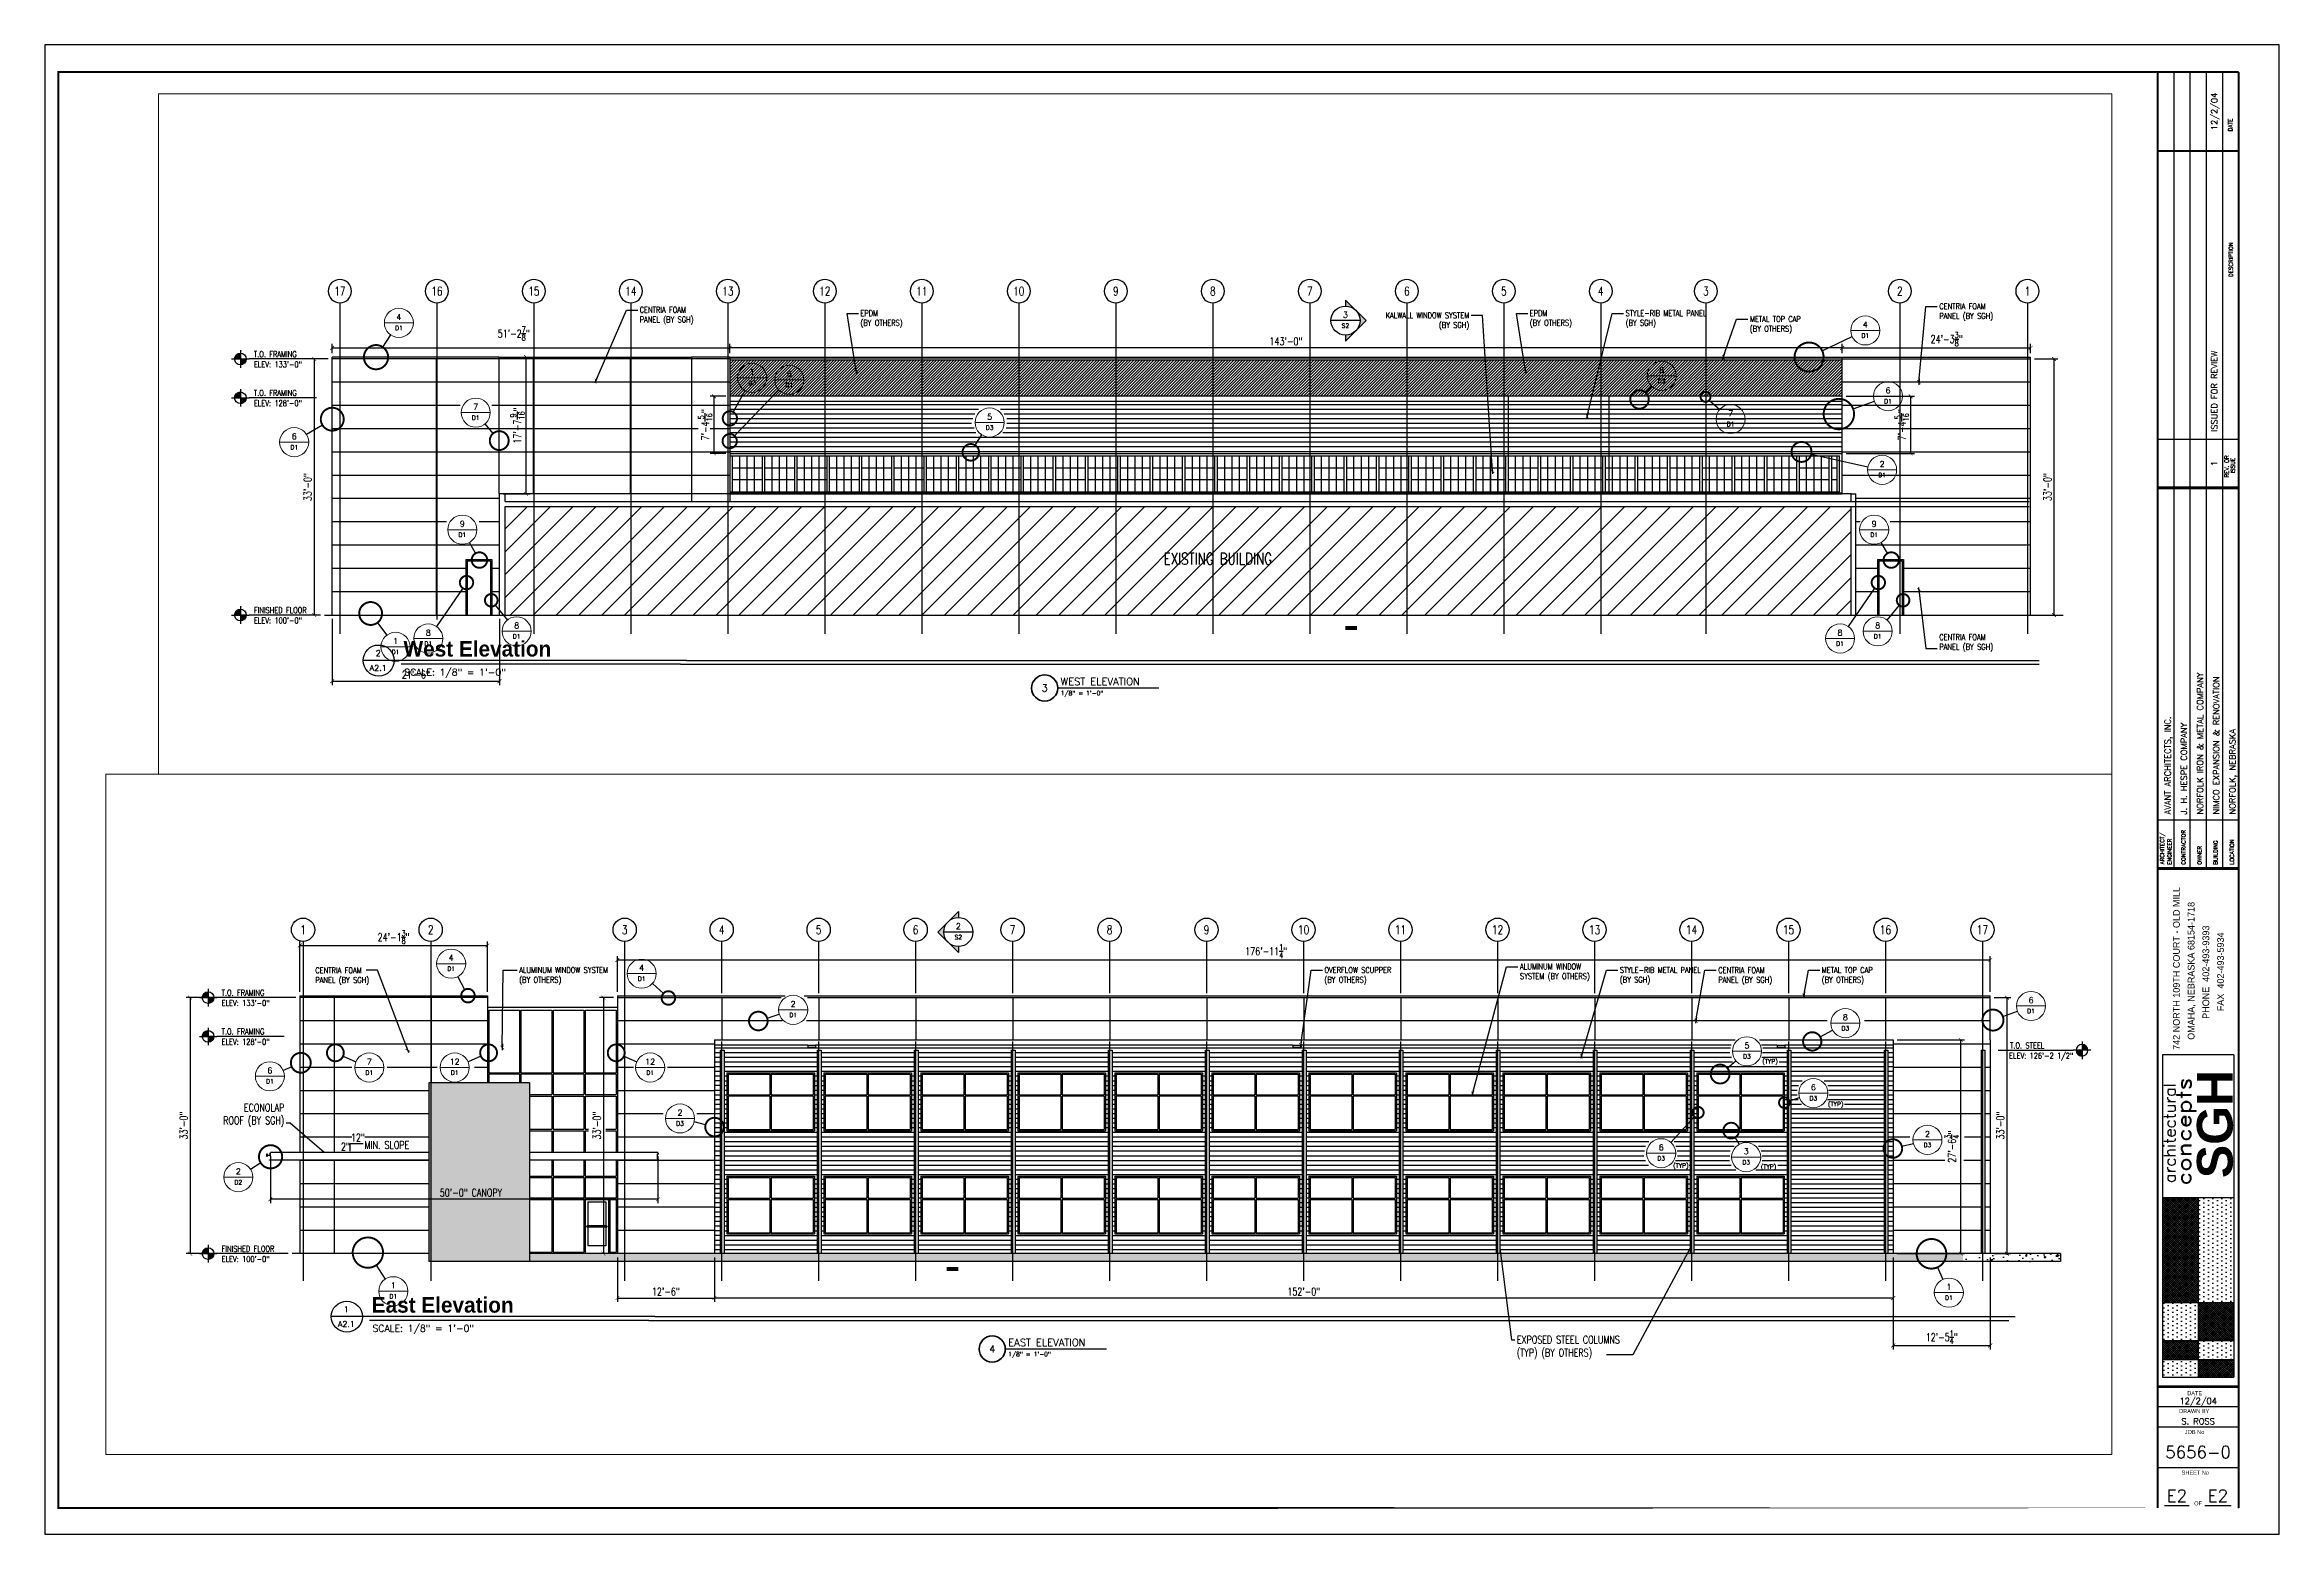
# Paper-space layout 'E2' of a CAD drawing. Header units: inches. Extents: x -0.2 to 35.8, y -0.4 to 23.6.
# The model-space entities are those that its viewports show. They can reach past a viewport. Long polylines and large blocks are cut down to what shows.
import ezdxf
from ezdxf.enums import TextEntityAlignment as Align

# ---------------------------------------------------------------- set-up
doc = ezdxf.new("R2010")
doc.units = ezdxf.units.IN
doc.header["$LTSCALE"] = 48
doc.header["$MEASUREMENT"] = 0
doc.linetypes.add('CENTER2', pattern=[1.125, 0.75, -0.125, 0.125, -0.125])
doc.linetypes.add('DASHED2', pattern=[0.375, 0.25, -0.125])
for name, color, linetype, lineweight in [('A-Detl-Iden', 1, 'Continuous', 18), ('A-Sect-Iden', 1, 'Continuous', 25), ('G-Anno-Ttlb', 1, 'Continuous', 50)]:
    doc.layers.add(name, color=color, linetype=linetype, lineweight=lineweight)
doc.styles.add('Arch-Dim', font='romans.shx', dxfattribs={"width": 0.75})
doc.styles.add('ARIAL', font='simplex')
doc.styles.add('BOLD', font='bold.shx', dxfattribs={"height": 18})
doc.styles.add('NOTATION', font='romans.shx', dxfattribs={"width": 0.75})
doc.styles.add('ROMAND', font='romand')
doc.styles.add('RomanS', font='romans.shx')
doc.styles.add('SIMPLEX', font='SIMPLEX.SHX')
doc.styles.add('Stylus Regular', font='stylu.ttf')
doc.styles.add('TITLE', font='sasb____.pfb', dxfattribs={"height": 2})
doc.dimstyles.new('Aec-Arch-I-96', dxfattribs={"dimscale": 96, "dimtxt": 0.09375, "dimasz": 0.0625, "dimexe": 0.0625, "dimexo": 0.0625, "dimgap": 0.03125, "dimtad": 1, "dimdec": 4, "dimzin": 3, "dimdsep": 46, "dimlunit": 4, "dimtxsty": 'Arch-Dim', "dimblk": 'ARCHTICK', "dimcen": 0.09375, "dimazin": 2, "dimtfac": 0.75, "dimtdec": 4, "dimtix": 1, "dimtmove": 2, "dimatfit": 2, "dimfxl": 0, "dimtolj": 1, "dimtzin": 0, "dimarcsym": 0})
doc.dimstyles.new('AVANT$7', dxfattribs={"dimscale": 96, "dimtxt": 0.09375, "dimasz": 0.078125, "dimexe": 0.0625, "dimexo": 0.046875, "dimgap": 0.03125, "dimtad": 0, "dimdec": 3, "dimrnd": 0.125, "dimzin": 15, "dimdsep": 46, "dimlunit": 4, "dimtxsty": 'NOTATION', "dimblk1": 'AVATICK', "dimblk2": 'AVATICK', "dimsah": 1, "dimcen": 0.0625, "dimdle": 0.09375, "dimclrd": 256, "dimclre": 256, "dimclrt": 11, "dimaunit": 1, "dimadec": 0, "dimazin": 0, "dimtfac": 1.5, "dimtdec": 3, "dimtix": 1, "dimtmove": 1, "dimatfit": 3, "dimldrblk": 'AVATICK', "dimfxl": 0, "dimtvp": 1.25, "dimfrac": 2, "dimtolj": 1, "dimtzin": 15, "dimarcsym": 0})

# ---------------------------------------------------------------- blocks, each defined once
blk = doc.blocks.new('TITLE BLOCK')
h = blk.add_hatch()
h.set_pattern_fill('ANSI37', color=256, scale=0.191895, angle=90, style=0)
h.set_pattern_definition([(135, (35.769114, 1.823315), (-0.01696127, -0.01696127), []), (225, (35.769114, 1.823315), (0.01696127, -0.01696127), [])])
h.paths.add_polyline_path([(34.523, 2.394), (34.523, 2.111), (35.096, 2.111), (35.096, 2.394)])
h.paths.add_polyline_path([(33.95, 2.697), (33.95, 2.394), (34.523, 2.394), (34.523, 2.697)])
h.paths.add_polyline_path([(35.096, 2.697), (35.096, 3.314), (34.523, 3.314), (34.523, 2.697)])
h.paths.add_polyline_path([(34.523, 5.002), (33.95, 5.002), (33.95, 3.314), (34.523, 3.314)])
h = blk.add_hatch()
h.set_pattern_fill('DOTS', color=256, scale=1.151369, angle=90, style=0)
h.set_pattern_definition([(90, (35.769114, 1.823315), (-0.0719606, 0.0359803), [0, -0.0719606])])
h.paths.add_polyline_path([(33.95, 2.394), (33.95, 2.111), (34.523, 2.111), (34.523, 2.394)])
h.paths.add_polyline_path([(34.523, 2.394), (35.096, 2.394), (35.096, 2.697), (34.523, 2.697)])
h.paths.add_polyline_path([(34.523, 3.314), (33.95, 3.314), (33.95, 2.697), (34.523, 2.697)])
h.paths.add_polyline_path([(35.096, 5.002), (34.523, 5.002), (34.523, 3.314), (35.096, 3.314)])
at = {"ltscale": 4}
for p, q in [((34.132, 23.138), (34.132, 10.304)), ((34.392, 23.138), (34.392, 10.304)), ((34.653, 23.138), (34.653, 10.304)), ((34.914, 23.138), (34.914, 10.304)), ((35.175, 0), (35.175, 23.138)), ((33.983, 0.042), (34.38, 0.042)), ((33.983, 0.042), (34.38, 0.042)), ((34.629, 0.042), (35.057, 0.042)), ((34.629, 0.042), (35.057, 0.042))]:
    blk.add_line(p, q, dxfattribs=at)
for p, q in [((33.95, 7.3), (33.95, 2.111)), ((35.096, 7.3), (33.95, 7.3)), ((35.096, 7.3), (35.096, 2.111)), ((33.95, 5.002), (35.096, 5.002)), ((34.523, 5.002), (34.523, 2.111)), ((33.95, 3.314), (35.096, 3.314)), ((33.95, 2.697), (35.096, 2.697)), ((33.95, 2.394), (35.096, 2.394)), ((33.95, 2.111), (35.096, 2.111))]:
    blk.add_line(p, q)
blk.add_lwpolyline([(-0.169, -0.423), (35.831, -0.423), (35.831, 23.577), (-0.169, 23.577)], close=True)
at = {"const_width": 0.0312}
blk.add_lwpolyline([(35.175, 0), (0.05, 0), (0.05, 23.138), (35.175, 23.138), (0.05, 23.138), (0.05, 0)], close=True, dxfattribs=at)
at = {"ltscale": 4, "const_width": 0.0312}
for points in [[(33.871, 23.138), (33.871, 0)], [(33.871, 21.864), (35.175, 21.864)]]:
    blk.add_lwpolyline(points, dxfattribs=at)
at = {"const_width": 0.0312}
blk.add_lwpolyline([(35.175, 23.138), (35.175, 0)], dxfattribs=at)
at = {"ltscale": 4, "flags": 128}
for points, const_width in [([(33.871, 17.219), (35.175, 17.219)], 0.0217), ([(33.871, 16.437), (35.175, 16.437)], 0.0435), ([(33.871, 11.087), (35.175, 11.087)], 0.0217), ([(33.871, 11.087), (35.175, 11.087)], 0.0217), ([(33.871, 10.304), (35.175, 10.304)], 0.0435), ([(33.871, 10.304), (35.175, 10.304)], 0.0435), ([(33.871, 1.957), (35.175, 1.957)], 0.0435), ([(33.871, 1.957), (35.175, 1.957)], 0.0435), ([(33.875, 1.633), (35.175, 1.633)], 0.0217), ([(33.875, 1.633), (35.175, 1.633)], 0.0217), ([(33.871, 1.304), (35.175, 1.304)], 0.0217), ([(33.871, 1.304), (35.175, 1.304)], 0.0217), ([(33.871, 0.652), (35.175, 0.652)], 0.0217), ([(33.871, 0.652), (35.175, 0.652)], 0.0217)]:
    blk.add_lwpolyline(points, dxfattribs=dict(at, const_width=const_width))
at = {"ltscale": 4}
for s, height, style, p in [('DATE', 0.0652, 'ARIAL', (35.075, 22.181)), ('DATE', 0.0652, 'ARIAL', (35.075, 22.179)), ('DESCRIPTION', 0.06522, 'ARIAL', (35.083, 19.834)), ('REV. OR', 0.0652, 'ARIAL', (35.016, 16.604)), ('ISSUE', 0.0652, 'ARIAL', (35.116, 16.672)), ('CONTRACTOR', 0.0652, 'ARIAL', (34.32, 10.365)), ('CONTRACTOR', 0.0652, 'ARIAL', (34.32, 10.365)), ('OWNER', 0.0652, 'ARIAL', (34.579, 10.365)), ('OWNER', 0.0652, 'ARIAL', (34.579, 10.365)), ('BUILDING', 0.0652, 'ARIAL', (34.837, 10.365)), ('BUILDING', 0.0652, 'ARIAL', (34.837, 10.365)), ('LOCATION', 0.0652, 'ARIAL', (35.101, 10.365)), ('LOCATION', 0.0652, 'ARIAL', (35.101, 10.365)), ('742 NORTH 109TH COURT - OLD MILL', 0.1087, 'Stylus Regular', (34.228, 7.382)), ('OMAHA, NEBRASKA 68154-1718', 0.1087, 'Stylus Regular', (34.465, 7.544)), ('PHONE  402-493-9393', 0.1087, 'Stylus Regular', (34.702, 7.882)), ('FAX  402-493-5934', 0.1087, 'Stylus Regular', (34.939, 8.005))]:
    blk.add_text(s, height=height, rotation=90, dxfattribs=dict(at, style=style)).set_placement(p)
for s, height, style, p in [('architectural', 0.19189, 'ROMAND', (34.161, 5.237)), ('SGH', 0.5757, 'TITLE', (35.08, 5.315))]:
    blk.add_text(s, height=height, rotation=90, dxfattribs=dict(style=style)).set_placement(p)
at = {"style": 'ROMAND', "width": 1.2}
blk.add_text('concepts', height=0.2399, rotation=90, dxfattribs=at).set_placement((34.413, 5.196))
at = {"ltscale": 4}
for s, p in [('DATE', (34.348, 1.818)), ('DATE', (34.348, 1.818)), ('DRAWN BY', (34.218, 1.53)), ('DRAWN BY', (34.218, 1.53)), ('JOB No', (34.308, 1.193)), ('JOB No', (34.308, 1.193)), ('SHEET No', (34.258, 0.538)), ('SHEET No', (34.258, 0.538)), ('OF', (34.46, 0.042)), ('OF', (34.46, 0.042))]:
    blk.add_text(s, height=0.0652, dxfattribs=at).set_placement(p)
at = {"ltscale": 4, "attachment_point": 1, "rotation": 90, "style": 'ARIAL'}
for s, insert, char_height, width in [('{ARCHITECT/}', (33.912, 10.369), 0.06522, 0.85387), ('{ARCHITECT/}', (33.912, 10.369), 0.06522, 0.85387), ('{ENGINEER}\\P', (34.03, 10.363), 0.0652, 0.99025), ('{ENGINEER}\\P', (34.03, 10.363), 0.0652, 0.99025)]:
    blk.add_mtext(s, dxfattribs=dict(at, insert=insert, char_height=char_height, width=width))
at = {"style": 'SIMPLEX'}
for tag, p in [('REVDATE', (34.784, 22.501)), ('REV#1', (34.784, 16.828))]:
    blk.add_attdef(tag, text='', height=0.0978, rotation=90, dxfattribs=at).set_placement(p, align=Align.MIDDLE_CENTER)
blk.add_attdef('DESCRIPTION', text='', height=0.0978, rotation=90, dxfattribs=at).set_placement((34.784, 17.339), align=Align.MIDDLE_LEFT)
for tag, p in [('CONTRACTOR', (34.343, 11.173)), ('ARCHITECT', (34.082, 11.173)), ('OWNER', (34.603, 11.173)), ('BUILDING', (34.864, 11.173)), ('LOCATION', (35.125, 11.173))]:
    blk.add_attdef(tag, p, '', height=0.0978, rotation=90, dxfattribs=at)
for tag, height, p in [('DRAWNBY', 0.0978, (34.523, 1.347)), ('DATE', 0.0978, (34.525, 1.676)), ('JOB#', 0.196, (34.523, 0.803)), ('SHEET#', 0.196, (34.181, 0.1)), ('SHEET#', 0.196, (34.843, 0.1))]:
    blk.add_attdef(tag, text='', height=height, dxfattribs=at).set_placement(p, align=Align.CENTER)
blk = doc.blocks.new('Anno_Title_A1')
at = {"color": 0, "linetype": 'ByBlock', "lineweight": -2}
blk.add_circle((0, 0), 2.25, dxfattribs=at)
blk.add_circle((0, 0), 2.25, dxfattribs=at)
at = {"color": 0, "linetype": 'ByBlock', "lineweight": -2, "style": 'RomanS'}
blk.add_attdef('NUMBER', text='', height=1.25, dxfattribs=at).set_placement((0, 0), align=Align.MIDDLE)
blk = doc.blocks.new('Anno_Title_T1')
at = {"color": 0, "linetype": 'ByBlock', "lineweight": -2, "style": 'RomanS'}
blk.add_attdef('TITLE', (2.75, 0.5), '', height=1.25, dxfattribs=at)
blk.add_attdef('SCALE', text='', height=0.75, dxfattribs=at).set_placement((2.75, -0.5), align=Align.TOP_LEFT)
blk = doc.blocks.new('_ArchTick')
at = {"color": 0, "linetype": 'ByBlock', "const_width": 0.15}
blk.add_lwpolyline([(-0.5, -0.5), (0.5, 0.5)], dxfattribs=at)
blk = doc.blocks.new('Anno_Detail_A2')
at = {"color": 0, "linetype": 'ByBlock', "lineweight": -2}
blk.add_line((2.5, 0), (-2.5, 0), dxfattribs=at)
blk.add_circle((0, 0), 2.5, dxfattribs=at)
at = {"color": 0, "linetype": 'ByBlock', "lineweight": -2, "style": 'RomanS'}
blk.add_attdef('NUMBER', text='', height=1, dxfattribs=at).set_placement((0, 0.5), align=Align.CENTER)
blk.add_attdef('SHEET', text='', height=0.75, dxfattribs=at).set_placement((0, -0.5), align=Align.TOP_CENTER)
blk = doc.blocks.new('Anno_Section_A2')
at = {"color": 0, "linetype": 'ByBlock', "lineweight": -2}
blk.add_line((2.5, 0), (-2.5, 0), dxfattribs=at)
blk.add_circle((0, 0), 2.5, dxfattribs=at)
at = {"color": 0, "linetype": 'ByBlock', "lineweight": -2, "style": 'RomanS'}
blk.add_attdef('NUMBER', text='', height=1, dxfattribs=at).set_placement((0, 0.5), align=Align.CENTER)
blk.add_attdef('SHEET', text='', height=0.75, dxfattribs=at).set_placement((0, -0.5), align=Align.TOP_CENTER)
blk = doc.blocks.new('Anno_Arrow_A2')
at = {"linetype": 'ByBlock', "lineweight": -2}
h = blk.add_hatch(color=0, dxfattribs=at)
h.paths.add_polyline_path([(-1.77, 1.77), (-3.54, 0), (-2.5, 0, -0.198912)])
h.paths.add_polyline_path([(0, 3.54), (-1.77, 1.77, -0.414214), (1.77, 1.77)])
h.paths.add_polyline_path([(2.37, 1.16), (2.25, 1.1, -0.114349), (2.5, 0), (3.54, 0)])
h.paths.add_polyline_path([(1.77, 1.77, -0.082683), (2.25, 1.1), (2.37, 1.16)])
at = {"color": 0, "linetype": 'ByBlock', "lineweight": -2}
blk.add_lwpolyline([(-2.5, 0), (-3.54, 0), (0, 3.54), (3.54, 0), (2.5, 0)], dxfattribs=at)
blk = doc.blocks.new('*D191')
at = {"color": 0, "lineweight": -2}
for p, q in [((4.399, 18.513), (4.11, 18.513)), ((4.172, 18.513), (4.172, 14.388)), ((4.274, 14.388), (4.11, 14.388))]:
    blk.add_line(p, q, dxfattribs=at)
at = {"layer": 'Defpoints', "color": 0}
for p in [(4.462, 18.513), (4.172, 14.388), (4.337, 14.388)]:
    blk.add_point(p, dxfattribs=at)
at = {"color": 0, "lineweight": -2, "xscale": 0.0625, "yscale": 0.0625, "zscale": 0.0625}
for p, rotation in [((4.172, 18.513), 90), ((4.172, 14.388), 270)]:
    blk.add_blockref('_ArchTick', p, dxfattribs=dict(at, rotation=rotation))
at = {"color": 0, "insert": (4.067, 16.45), "char_height": 0.125, "attachment_point": 5, "rotation": 90, "style": 'Arch-Dim'}
blk.add_mtext('\\A1;33\'-0"', dxfattribs=at)
blk = doc.blocks.new('*D192')
at = {"color": 0, "lineweight": -2}
for p, q in [((4.462, 18.607), (4.462, 18.755)), ((10.867, 18.607), (10.867, 18.755)), ((4.462, 18.693), (10.867, 18.693))]:
    blk.add_line(p, q, dxfattribs=at)
at = {"layer": 'Defpoints', "color": 0}
for p in [(4.462, 18.544), (10.867, 18.693), (10.867, 18.544)]:
    blk.add_point(p, dxfattribs=at)
at = {"color": 0, "lineweight": -2, "xscale": 0.0625, "yscale": 0.0625, "zscale": 0.0625, "rotation": 180}
blk.add_blockref('_ArchTick', (4.462, 18.693), dxfattribs=at)
at = {"color": 0, "lineweight": -2, "xscale": 0.0625, "yscale": 0.0625, "zscale": 0.0625}
blk.add_blockref('_ArchTick', (10.867, 18.693), dxfattribs=at)
at = {"color": 0, "insert": (7.388, 18.922), "char_height": 0.125, "attachment_point": 5, "style": 'Arch-Dim'}
blk.add_mtext('\\A1;51\'-2{\\H0.750000x;\\S7/8;}"', dxfattribs=at)
blk = doc.blocks.new('*D193')
at = {"color": 0, "lineweight": -2}
for p, q in [((7.526, 18.544), (7.649, 18.544)), ((7.586, 16.34), (7.586, 18.544)), ((7.22, 16.34), (7.649, 16.34))]:
    blk.add_line(p, q, dxfattribs=at)
at = {"layer": 'Defpoints', "color": 0}
for p in [(7.464, 18.544), (7.586, 18.544), (7.157, 16.34)]:
    blk.add_point(p, dxfattribs=at)
at = {"color": 0, "lineweight": -2, "xscale": 0.0625, "yscale": 0.0625, "zscale": 0.0625}
for p, rotation in [((7.586, 18.544), 90), ((7.586, 16.34), 270)]:
    blk.add_blockref('_ArchTick', p, dxfattribs=dict(at, rotation=rotation))
at = {"color": 0, "insert": (7.446, 17.442), "char_height": 0.125, "attachment_point": 5, "rotation": 90, "style": 'Arch-Dim'}
blk.add_mtext('\\A1;17\'-7{\\H0.750000x;\\S9/16;}"', dxfattribs=at)
blk = doc.blocks.new('*D194')
at = {"color": 0, "lineweight": -2}
for p, q in [((28.852, 17.912), (29.955, 17.912)), ((29.892, 17.912), (29.892, 16.992)), ((28.852, 16.992), (29.955, 16.992))]:
    blk.add_line(p, q, dxfattribs=at)
at = {"layer": 'Defpoints', "color": 0}
for p in [(28.79, 17.912), (28.79, 16.992), (29.892, 16.992)]:
    blk.add_point(p, dxfattribs=at)
at = {"color": 0, "lineweight": -2, "xscale": 0.0625, "yscale": 0.0625, "zscale": 0.0625}
for p, rotation in [((29.892, 17.912), 90), ((29.892, 16.992), 270)]:
    blk.add_blockref('_ArchTick', p, dxfattribs=dict(at, rotation=rotation))
at = {"color": 0, "insert": (29.751, 17.452), "char_height": 0.125, "attachment_point": 5, "rotation": 90, "style": 'Arch-Dim'}
blk.add_mtext('\\A1;7\'-4{\\H0.750000x;\\S5/16;}"', dxfattribs=at)
blk = doc.blocks.new('*D195')
at = {"color": 0, "lineweight": -2}
for p, q in [((10.804, 17.912), (10.551, 17.912)), ((10.613, 17.912), (10.613, 16.992)), ((10.804, 16.992), (10.551, 16.992))]:
    blk.add_line(p, q, dxfattribs=at)
at = {"layer": 'Defpoints', "color": 0}
for p in [(10.867, 17.912), (10.613, 16.992), (10.867, 16.992)]:
    blk.add_point(p, dxfattribs=at)
at = {"color": 0, "lineweight": -2, "xscale": 0.0625, "yscale": 0.0625, "zscale": 0.0625}
for p, rotation in [((10.613, 17.912), 90), ((10.613, 16.992), 270)]:
    blk.add_blockref('_ArchTick', p, dxfattribs=dict(at, rotation=rotation))
at = {"color": 0, "insert": (10.473, 17.452), "char_height": 0.125, "attachment_point": 5, "rotation": 90, "style": 'Arch-Dim'}
blk.add_mtext('\\A1;7\'-4{\\H0.750000x;\\S5/16;}"', dxfattribs=at)
blk = doc.blocks.new('*D196')
at = {"color": 0, "lineweight": -2}
for p, q in [((31.887, 18.513), (32.265, 18.513)), ((32.202, 14.388), (32.202, 18.513)), ((31.887, 14.388), (32.265, 14.388))]:
    blk.add_line(p, q, dxfattribs=at)
at = {"layer": 'Defpoints', "color": 0}
for p in [(31.825, 18.513), (32.202, 18.513), (31.825, 14.388)]:
    blk.add_point(p, dxfattribs=at)
at = {"color": 0, "lineweight": -2, "xscale": 0.0625, "yscale": 0.0625, "zscale": 0.0625}
for p, rotation in [((32.202, 18.513), 90), ((32.202, 14.388), 270)]:
    blk.add_blockref('_ArchTick', p, dxfattribs=dict(at, rotation=rotation))
at = {"color": 0, "insert": (32.097, 16.45), "char_height": 0.125, "attachment_point": 5, "rotation": 90, "style": 'Arch-Dim'}
blk.add_mtext('\\A1;33\'-0"', dxfattribs=at)
blk = doc.blocks.new('*D197')
at = {"color": 0, "lineweight": -2}
for p, q in [((10.867, 18.607), (10.867, 18.755)), ((28.79, 18.607), (28.79, 18.755)), ((28.79, 18.693), (10.867, 18.693))]:
    blk.add_line(p, q, dxfattribs=at)
at = {"layer": 'Defpoints', "color": 0}
for p in [(10.867, 18.693), (10.867, 18.544), (28.79, 18.544)]:
    blk.add_point(p, dxfattribs=at)
at = {"color": 0, "lineweight": -2, "xscale": 0.0625, "yscale": 0.0625, "zscale": 0.0625, "rotation": 180}
blk.add_blockref('_ArchTick', (10.867, 18.693), dxfattribs=at)
at = {"color": 0, "lineweight": -2, "xscale": 0.0625, "yscale": 0.0625, "zscale": 0.0625}
blk.add_blockref('_ArchTick', (28.79, 18.693), dxfattribs=at)
at = {"color": 0, "insert": (19.828, 18.798), "char_height": 0.125, "attachment_point": 5, "style": 'Arch-Dim'}
blk.add_mtext('\\A1;143\'-0"', dxfattribs=at)
blk = doc.blocks.new('*D198')
at = {"color": 0, "lineweight": -2}
for p, q in [((3.879, 8.224), (2.112, 8.224)), ((2.175, 8.224), (2.175, 4.099)), ((3.754, 4.099), (2.112, 4.099))]:
    blk.add_line(p, q, dxfattribs=at)
at = {"layer": 'Defpoints', "color": 0}
for p in [(3.942, 8.224), (2.175, 4.099), (3.817, 4.099)]:
    blk.add_point(p, dxfattribs=at)
at = {"color": 0, "lineweight": -2, "xscale": 0.0625, "yscale": 0.0625, "zscale": 0.0625}
for p, rotation in [((2.175, 8.224), 90), ((2.175, 4.099), 270)]:
    blk.add_blockref('_ArchTick', p, dxfattribs=dict(at, rotation=rotation))
at = {"color": 0, "insert": (2.069, 6.162), "char_height": 0.125, "attachment_point": 5, "rotation": 90, "style": 'Arch-Dim'}
blk.add_mtext('\\A1;33\'-0"', dxfattribs=at)
blk = doc.blocks.new('*D199')
at = {"color": 0, "lineweight": -2}
for p, q in [((3.942, 8.318), (3.942, 9.127)), ((3.942, 9.065), (6.964, 9.065)), ((6.964, 8.318), (6.964, 9.127))]:
    blk.add_line(p, q, dxfattribs=at)
at = {"layer": 'Defpoints', "color": 0}
for p in [(6.964, 9.065), (3.942, 8.255), (6.964, 8.255)]:
    blk.add_point(p, dxfattribs=at)
at = {"color": 0, "lineweight": -2, "xscale": 0.0625, "yscale": 0.0625, "zscale": 0.0625, "rotation": 180}
blk.add_blockref('_ArchTick', (3.942, 9.065), dxfattribs=at)
at = {"color": 0, "lineweight": -2, "xscale": 0.0625, "yscale": 0.0625, "zscale": 0.0625}
blk.add_blockref('_ArchTick', (6.964, 9.065), dxfattribs=at)
at = {"color": 0, "insert": (5.453, 9.198), "char_height": 0.125, "attachment_point": 5, "style": 'Arch-Dim'}
blk.add_mtext('\\A1;24\'-1{\\H0.7x;\\S3/8;}"', dxfattribs=at)
blk = doc.blocks.new('*D200')
at = {"color": 0, "lineweight": -2}
for p, q in [((8.995, 8.224), (8.77, 8.224)), ((8.832, 8.224), (8.832, 4.099)), ((8.995, 4.099), (8.77, 4.099))]:
    blk.add_line(p, q, dxfattribs=at)
at = {"layer": 'Defpoints', "color": 0}
for p in [(9.057, 8.224), (8.832, 4.099), (9.057, 4.099)]:
    blk.add_point(p, dxfattribs=at)
at = {"color": 0, "lineweight": -2, "xscale": 0.0625, "yscale": 0.0625, "zscale": 0.0625}
for p, rotation in [((8.832, 8.224), 90), ((8.832, 4.099), 270)]:
    blk.add_blockref('_ArchTick', p, dxfattribs=dict(at, rotation=rotation))
at = {"color": 0, "insert": (8.727, 6.162), "char_height": 0.125, "attachment_point": 5, "rotation": 90, "style": 'Arch-Dim'}
blk.add_mtext('\\A1;33\'-0"', dxfattribs=at)
blk = doc.blocks.new('*D201')
at = {"color": 0, "lineweight": -2}
for p, q in [((9.057, 8.318), (9.057, 8.893)), ((9.057, 8.831), (31.175, 8.831)), ((31.175, 8.318), (31.175, 8.893))]:
    blk.add_line(p, q, dxfattribs=at)
at = {"layer": 'Defpoints', "color": 0}
for p in [(31.175, 8.831), (9.057, 8.255), (31.175, 8.255)]:
    blk.add_point(p, dxfattribs=at)
at = {"color": 0, "lineweight": -2, "xscale": 0.0625, "yscale": 0.0625, "zscale": 0.0625, "rotation": 180}
blk.add_blockref('_ArchTick', (9.057, 8.831), dxfattribs=at)
at = {"color": 0, "lineweight": -2, "xscale": 0.0625, "yscale": 0.0625, "zscale": 0.0625}
blk.add_blockref('_ArchTick', (31.175, 8.831), dxfattribs=at)
at = {"color": 0, "insert": (19.511, 8.971), "char_height": 0.125, "attachment_point": 5, "style": 'Arch-Dim'}
blk.add_mtext('\\A1;176\'-11{\\H0.750000x;\\S1/4;}"', dxfattribs=at)
blk = doc.blocks.new('*D202')
at = {"color": 0, "lineweight": -2}
for p, q in [((29.675, 7.544), (30.762, 7.544)), ((30.699, 4.099), (30.699, 7.544)), ((29.675, 4.099), (30.762, 4.099))]:
    blk.add_line(p, q, dxfattribs=at)
at = {"layer": 'Defpoints', "color": 0}
for p in [(29.612, 7.544), (30.699, 7.544), (29.612, 4.099)]:
    blk.add_point(p, dxfattribs=at)
at = {"color": 0, "lineweight": -2, "xscale": 0.0625, "yscale": 0.0625, "zscale": 0.0625}
for p, rotation in [((30.699, 7.544), 90), ((30.699, 4.099), 270)]:
    blk.add_blockref('_ArchTick', p, dxfattribs=dict(at, rotation=rotation))
at = {"color": 0, "insert": (30.558, 5.822), "char_height": 0.125, "attachment_point": 5, "rotation": 90, "style": 'Arch-Dim'}
blk.add_mtext('\\A1;27\'-6{\\H0.750000x;\\S3/4;}"', dxfattribs=at)
blk = doc.blocks.new('*D203')
at = {"color": 0, "lineweight": -2}
for p, q in [((31.237, 8.224), (31.506, 8.224)), ((31.444, 8.224), (31.444, 4.099)), ((31.237, 4.099), (31.506, 4.099))]:
    blk.add_line(p, q, dxfattribs=at)
at = {"layer": 'Defpoints', "color": 0}
for p in [(31.175, 8.224), (31.175, 4.099), (31.444, 4.099)]:
    blk.add_point(p, dxfattribs=at)
at = {"color": 0, "lineweight": -2, "xscale": 0.0625, "yscale": 0.0625, "zscale": 0.0625}
for p, rotation in [((31.444, 8.224), 90), ((31.444, 4.099), 270)]:
    blk.add_blockref('_ArchTick', p, dxfattribs=dict(at, rotation=rotation))
at = {"color": 0, "insert": (31.338, 6.162), "char_height": 0.125, "attachment_point": 5, "rotation": 90, "style": 'Arch-Dim'}
blk.add_mtext('\\A1;33\'-0"', dxfattribs=at)
blk = doc.blocks.new('*D204')
at = {"color": 0, "lineweight": -2}
for p, q in [((10.62, 4.037), (10.62, 3.32)), ((29.612, 4.037), (29.612, 3.32)), ((29.612, 3.382), (10.62, 3.382))]:
    blk.add_line(p, q, dxfattribs=at)
at = {"layer": 'Defpoints', "color": 0}
for p in [(10.62, 4.099), (29.612, 4.099), (10.62, 3.382)]:
    blk.add_point(p, dxfattribs=at)
at = {"color": 0, "lineweight": -2, "xscale": 0.0625, "yscale": 0.0625, "zscale": 0.0625, "rotation": 180}
blk.add_blockref('_ArchTick', (10.62, 3.382), dxfattribs=at)
at = {"color": 0, "lineweight": -2, "xscale": 0.0625, "yscale": 0.0625, "zscale": 0.0625}
blk.add_blockref('_ArchTick', (29.612, 3.382), dxfattribs=at)
at = {"color": 0, "insert": (20.116, 3.488), "char_height": 0.125, "attachment_point": 5, "style": 'Arch-Dim'}
blk.add_mtext('\\A1;152\'-0"', dxfattribs=at)
blk = doc.blocks.new('*D250')
at = {"color": 0, "lineweight": -2}
for p, q in [((28.79, 18.607), (28.79, 18.755)), ((31.825, 18.607), (31.825, 18.755)), ((28.79, 18.693), (31.825, 18.693))]:
    blk.add_line(p, q, dxfattribs=at)
at = {"layer": 'Defpoints', "color": 0}
for p in [(28.79, 18.544), (31.825, 18.693), (31.825, 18.544)]:
    blk.add_point(p, dxfattribs=at)
at = {"color": 0, "lineweight": -2, "xscale": 0.0625, "yscale": 0.0625, "zscale": 0.0625, "rotation": 180}
blk.add_blockref('_ArchTick', (28.79, 18.693), dxfattribs=at)
at = {"color": 0, "lineweight": -2, "xscale": 0.0625, "yscale": 0.0625, "zscale": 0.0625}
blk.add_blockref('_ArchTick', (31.825, 18.693), dxfattribs=at)
at = {"color": 0, "insert": (30.473, 18.833), "char_height": 0.125, "attachment_point": 5, "style": 'Arch-Dim'}
blk.add_mtext('\\A1;24\'-3{\\H0.750000x;\\S3/8;}"', dxfattribs=at)
blk = doc.blocks.new('*D251')
at = {"color": 0, "lineweight": -2}
for p, q in [((4.462, 14.325), (4.462, 13.259)), ((7.157, 14.325), (7.157, 13.259)), ((4.462, 13.321), (7.157, 13.321))]:
    blk.add_line(p, q, dxfattribs=at)
at = {"layer": 'Defpoints', "color": 0}
for p in [(4.462, 14.388), (7.157, 14.388), (7.157, 13.321)]:
    blk.add_point(p, dxfattribs=at)
at = {"color": 0, "lineweight": -2, "xscale": 0.0625, "yscale": 0.0625, "zscale": 0.0625, "rotation": 180}
blk.add_blockref('_ArchTick', (4.462, 13.321), dxfattribs=at)
at = {"color": 0, "lineweight": -2, "xscale": 0.0625, "yscale": 0.0625, "zscale": 0.0625}
blk.add_blockref('_ArchTick', (7.157, 13.321), dxfattribs=at)
at = {"color": 0, "insert": (5.81, 13.427), "char_height": 0.125, "attachment_point": 5, "style": 'Arch-Dim'}
blk.add_mtext('\\A1;21\'-6"', dxfattribs=at)
blk = doc.blocks.new('*D252')
at = {"color": 0, "lineweight": -2}
for p, q in [((29.612, 4.037), (29.612, 2.557)), ((31.175, 4.037), (31.175, 2.557)), ((29.612, 2.62), (31.175, 2.62))]:
    blk.add_line(p, q, dxfattribs=at)
at = {"layer": 'Defpoints', "color": 0}
for p in [(29.612, 4.099), (31.175, 4.099), (31.175, 2.62)]:
    blk.add_point(p, dxfattribs=at)
at = {"color": 0, "lineweight": -2, "xscale": 0.0625, "yscale": 0.0625, "zscale": 0.0625, "rotation": 180}
blk.add_blockref('_ArchTick', (29.612, 2.62), dxfattribs=at)
at = {"color": 0, "lineweight": -2, "xscale": 0.0625, "yscale": 0.0625, "zscale": 0.0625}
blk.add_blockref('_ArchTick', (31.175, 2.62), dxfattribs=at)
at = {"color": 0, "insert": (30.393, 2.753), "char_height": 0.125, "attachment_point": 5, "style": 'Arch-Dim'}
blk.add_mtext('\\A1;12\'-5{\\H0.7x;\\S1/4;}"', dxfattribs=at)
blk = doc.blocks.new('*D253')
at = {"color": 0, "lineweight": -2}
for p, q in [((9.057, 4.037), (9.057, 3.32)), ((10.62, 4.037), (10.62, 3.32)), ((9.057, 3.382), (10.62, 3.382))]:
    blk.add_line(p, q, dxfattribs=at)
at = {"layer": 'Defpoints', "color": 0}
for p in [(9.057, 4.099), (10.62, 4.099), (10.62, 3.382)]:
    blk.add_point(p, dxfattribs=at)
at = {"color": 0, "lineweight": -2, "xscale": 0.0625, "yscale": 0.0625, "zscale": 0.0625, "rotation": 180}
blk.add_blockref('_ArchTick', (9.057, 3.382), dxfattribs=at)
at = {"color": 0, "lineweight": -2, "xscale": 0.0625, "yscale": 0.0625, "zscale": 0.0625}
blk.add_blockref('_ArchTick', (10.62, 3.382), dxfattribs=at)
at = {"color": 0, "insert": (9.839, 3.488), "char_height": 0.125, "attachment_point": 5, "style": 'Arch-Dim'}
blk.add_mtext('\\A1;12\'-6"', dxfattribs=at)
blk = doc.blocks.new('*D254')
at = {"color": 0, "lineweight": -2}
for p, q in [((3.467, 5.667), (3.467, 4.913)), ((9.711, 5.667), (9.711, 4.913)), ((9.711, 4.975), (3.467, 4.975))]:
    blk.add_line(p, q, dxfattribs=at)
at = {"layer": 'Defpoints', "color": 0}
for p in [(3.467, 5.729), (9.711, 5.729), (3.467, 4.975)]:
    blk.add_point(p, dxfattribs=at)
at = {"color": 0, "lineweight": -2, "xscale": 0.0625, "yscale": 0.0625, "zscale": 0.0625, "rotation": 180}
blk.add_blockref('_ArchTick', (3.467, 4.975), dxfattribs=at)
at = {"color": 0, "lineweight": -2, "xscale": 0.0625, "yscale": 0.0625, "zscale": 0.0625}
blk.add_blockref('_ArchTick', (9.711, 4.975), dxfattribs=at)
at = {"color": 0, "insert": (6.698, 5.081), "char_height": 0.125, "attachment_point": 5, "style": 'Arch-Dim'}
blk.add_mtext('\\A1;50\'-0" CANOPY', dxfattribs=at)
blk = doc.blocks.new('STDTITLE')
at = {"color": 5}
blk.add_line((10.421, 0), (0, 0), dxfattribs=at)
at = {"color": 4}
blk.add_line((10.225, -0.12), (1.227, -0.12), dxfattribs=at)
at = {"color": 5}
blk.add_circle((0.5, 0), 0.5, dxfattribs=at)
at = {"color": 4, "flags": 12}
for tag, p, height, style in [('TITLE2', (1.302, 0.78), 0.5, 'BOLD'), ('TITLE1', (1.302, 0.128), 0.5, 'BOLD'), ('SCALE', (1.326, -0.486), 0.219, 'SIMPLEX')]:
    blk.add_attdef(tag, p, '', height=height, dxfattribs=dict(at, style=style))
at = {"color": 4, "style": 'SIMPLEX', "flags": 12}
for tag, p in [('INFORMATION3', (10.222, 0.791)), ('INFORMATION2', (10.222, 0.462)), ('INFORMATION1', (10.222, 0.133))]:
    blk.add_attdef(tag, text='', height=0.188, dxfattribs=at).set_placement(p, align=Align.RIGHT)
blk.add_attdef('DETNO', text='', height=0.188, dxfattribs=at).set_placement((0.484, 0.142), align=Align.CENTER)
blk.add_attdef('SHTNO', text='', height=0.188, dxfattribs=at).set_placement((0.484, -0.145), align=Align.TOP_CENTER)
blk = doc.blocks.new('AVATICK')
blk.add_line((-1, 0), (0.63, 0))
at = {"const_width": 0.141}
blk.add_lwpolyline([(0.47, 0.47), (-0.47, -0.47)], dxfattribs=at)
blk = doc.blocks.new('COLNUMC')
at = {"linetype": 'Continuous'}
blk.add_circle((0, 0), 0.5, dxfattribs=at)
at = {"linetype": 'Continuous', "style": 'SIMPLEX', "width": 0.75}
blk.add_attdef('COLUMN', text='', height=0.375, dxfattribs=at).set_placement((0, 0), align=Align.MIDDLE)
blk = doc.blocks.new('TARGET')
for p, q in [((-0.75, 0), (0.75, 0)), ((-0.5, 0.06), (0, 0.06)), ((-0.5, 0.04), (0, 0.04)), ((-0.5, 0.02), (0, 0.02)), ((-0.49, 0.1), (0, 0.1)), ((-0.49, 0.08), (0, 0.08)), ((-0.48, 0.15), (0, 0.15)), ((-0.48, 0.13), (0, 0.13)), ((-0.47, 0.17), (0, 0.17)), ((-0.46, 0.19), (0, 0.19)), ((-0.45, 0.21), (0, 0.21)), ((-0.44, 0.23), (0, 0.23)), ((-0.43, 0.25), (0, 0.25)), ((-0.42, 0.27), (0, 0.27)), ((-0.41, 0.29), (0, 0.29)), ((-0.39, 0.31), (0, 0.31)), ((-0.37, 0.33), (0, 0.33)), ((-0.35, 0.35), (0, 0.35)), ((-0.33, 0.38), (0, 0.38)), ((-0.31, 0.4), (0, 0.4)), ((-0.28, 0.42), (0, 0.42)), ((-0.24, 0.44), (0, 0.44)), ((-0.2, 0.46), (0, 0.46)), ((-0.14, 0.48), (0, 0.48)), ((0, 0.75), (0, -0.75)), ((0, 0), (0.5, 0)), ((0, 0), (0.5, 0)), ((0.5, -0.02), (0, -0.02)), ((0.5, -0.04), (0, -0.04)), ((0.5, -0.06), (0, -0.06)), ((0.49, -0.08), (0, -0.08)), ((0.49, -0.1), (0, -0.1)), ((0.48, -0.13), (0, -0.13)), ((0.48, -0.15), (0, -0.15)), ((0.47, -0.17), (0, -0.17)), ((0.46, -0.19), (0, -0.19)), ((0.45, -0.21), (0, -0.21)), ((0.44, -0.23), (0, -0.23)), ((0.43, -0.25), (0, -0.25)), ((0.42, -0.27), (0, -0.27)), ((0.41, -0.29), (0, -0.29)), ((0.39, -0.31), (0, -0.31)), ((0.37, -0.33), (0, -0.33)), ((0.35, -0.35), (0, -0.35)), ((0.33, -0.38), (0, -0.38)), ((0.31, -0.4), (0, -0.4)), ((0.28, -0.42), (0, -0.42)), ((0.24, -0.44), (0, -0.44)), ((0.2, -0.46), (0, -0.46)), ((0.14, -0.48), (0, -0.48))]:
    blk.add_line(p, q)
blk.add_circle((0, 0), 0.5)

msp = doc.modelspace()

# ---------------------------------------------------------------- hatches: boundary and pattern name
h = msp.add_hatch()
h.set_pattern_fill('ANSI31', color=2, scale=25, style=0)
h.paths.add_polyline_path([(5185.73452, 2831.29108), (5038.60952, 2831.29108), (5038.60952, 2774.81926), (5185.73452, 2774.81926)])
h.paths.add_polyline_path([(5335.73452, 2831.29108), (5185.73452, 2831.29108), (5185.73452, 2774.81926), (5335.73452, 2774.81926)])
h.paths.add_polyline_path([(5485.73452, 2831.29108), (5335.73452, 2831.29108), (5335.73452, 2774.81926), (5485.73452, 2774.81926)])
h.paths.add_polyline_path([(5635.73452, 2831.29108), (5485.73452, 2831.29108), (5485.73452, 2774.81926), (5635.73452, 2774.81926)])
h.paths.add_polyline_path([(5785.73452, 2831.29108), (5635.73452, 2831.29108), (5635.73452, 2774.81926), (5785.73452, 2774.81926)])
h.paths.add_polyline_path([(5935.73452, 2831.29108), (5785.73452, 2831.29108), (5785.73452, 2774.81926), (5935.73452, 2774.81926)])
h = msp.add_hatch()
h.set_pattern_fill('ANSI31', color=2, scale=25, style=0)
h.paths.add_polyline_path([(6085.73452, 2831.29108), (5935.73452, 2831.29108), (5935.73452, 2774.81926), (6085.73452, 2774.81926)])
h.paths.add_polyline_path([(6235.73452, 2831.29108), (6085.73452, 2831.29108), (6085.73452, 2774.81926), (6235.73452, 2774.81926)])
h.paths.add_polyline_path([(6385.73452, 2831.29108), (6235.73452, 2831.29108), (6235.73452, 2774.81926), (6385.73452, 2774.81926)])
h.paths.add_polyline_path([(6548.20191, 2831.29108), (6385.73452, 2831.29108), (6385.73452, 2774.81926), (6548.20191, 2774.81926)])
h.paths.add_polyline_path([(6759.20191, 2831.29108), (6548.20191, 2831.29108), (6548.20191, 2774.81926), (6759.20191, 2774.81926)])
h = msp.add_hatch()
h.set_pattern_fill('AR-CONC', color=2, scale=4, style=0)
h.set_pattern_definition([(50, (7258.19, 4528.57), (28.6904, -2.51009), [3, -33]), (355, (7258.19, 4528.57), (-5.55005, 30.08769), [2.4, -26.4]), (100.4514, (7260.58, 4528.36), (23.14038, 27.57758), [2.5496, -28.04568]), (46.1842, (7258.19, 4536.57), (42.68964, -6.62076), [4.5, -49.5]), (96.6356, (7261.747, 4536.017), (37.3865, 38.9647), [3.8244, -42.0685]), (351.1842, (7258.19, 4536.57), (37.3865, 38.96474), [3.6, -39.6]), (21, (7262.19, 4534.57), (23.87628, -16.10476), [3, -33]), (326, (7262.19, 4534.57), (9.73261, 29.006), [2.4, -26.4]), (71.4514, (7264.18, 4533.227), (33.6089, 12.90122), [2.5496, -28.04568]), (37.5, (7258.189, 4528.569), (0.486394, 13.315754), [0, -26.08, 0, -26.8, 0, -26.5]), (7.5, (7258.189, 4528.569), (10.52278, 15.77647), [0, -15.28, 0, -25.48, 0, -10.1]), (327.5, (7249.269, 4528.569), (21.352897, -0.902195), [0, -10, 0, -31.2, 0, -41.4]), (317.5, (7245.27, 4528.569), (23.32745, 4.0042), [0, -13, 0, -20.72, 0, -29.4])])
h.paths.add_polyline_path([(7763.56408, 2727.29195), (7607.71408, 2727.29195), (7607.71408, 2451.29195), (9980.56408, 2451.29195), (9980.56408, 2463.29195), (7763.56408, 2463.29195)])
h = msp.add_hatch()
h.set_pattern_fill('ANSI31', color=256, scale=200, style=0)
h.paths.add_polyline_path([(6772.79888, 2604.55402), (6548.20191, 2604.55402), (6548.20191, 2436.55402), (6772.79888, 2436.55402)])
h.paths.add_polyline_path([(6548.20191, 2604.55402), (6385.73452, 2604.55402), (6385.73452, 2436.55402), (6548.20191, 2436.55402)])
h.paths.add_polyline_path([(6385.73452, 2604.55402), (6235.73452, 2604.55402), (6235.73452, 2436.55402), (6385.73452, 2436.55402)])
h.paths.add_polyline_path([(6235.73452, 2604.55402), (6085.73452, 2604.55402), (6085.73452, 2436.55402), (6235.73452, 2436.55402)])
h.paths.add_polyline_path([(6085.73452, 2604.55402), (5935.73452, 2604.55402), (5935.73452, 2436.55402), (6085.73452, 2436.55402)])
h.paths.add_polyline_path([(5935.73452, 2604.55402), (5785.73452, 2604.55402), (5785.73452, 2436.55402), (5935.73452, 2436.55402)])
h.paths.add_polyline_path([(5785.73452, 2604.55402), (5635.73452, 2604.55402), (5635.73452, 2436.55402), (5785.73452, 2436.55402)])
h.paths.add_polyline_path([(5635.73452, 2604.55402), (5485.73452, 2604.55402), (5485.73452, 2436.55402), (5635.73452, 2436.55402)])
h.paths.add_polyline_path([(5485.73452, 2604.55402), (5335.73452, 2604.55402), (5335.73452, 2436.55402), (5485.73452, 2436.55402)])
h.paths.add_polyline_path([(5185.73452, 2604.55402), (5035.73452, 2604.55402), (5035.73452, 2436.55402), (5185.73452, 2436.55402)])
h.paths.add_polyline_path([(5335.73452, 2604.55402), (5185.73452, 2604.55402), (5185.73452, 2436.55402), (5335.73452, 2436.55402)])
h.paths.add_polyline_path([(5035.73452, 2604.55402), (4885.73452, 2604.55402), (4885.73452, 2436.55402), (5035.73452, 2436.55402)])
h.paths.add_polyline_path([(4885.73452, 2604.55402), (4735.73452, 2604.55402), (4735.73452, 2436.55402), (4885.73452, 2436.55402)])
h.paths.add_polyline_path([(4735.73452, 2604.55402), (4691.10952, 2604.55402), (4691.10952, 2436.55402), (4735.73452, 2436.55402)])
h.paths.add_polyline_path([(5687.07521, 2537.1139), (5881.86093, 2537.1139), (5881.86093, 2510.1139), (5687.07521, 2510.1139)], flags=9)
h = msp.add_hatch()
h.set_pattern_fill('AR-CONC', color=256, scale=4, style=0)
h.set_pattern_definition([(50, (7408.94, 4528.915), (28.6904, -2.51009), [3, -33]), (355, (7408.94, 4528.915), (-5.55005, 30.08769), [2.4, -26.4]), (100.4514, (7411.33, 4528.705), (23.14038, 27.57758), [2.5496, -28.04568]), (46.1842, (7408.94, 4536.915), (42.68964, -6.62076), [4.5, -49.5]), (96.6356, (7412.497, 4536.363), (37.3865, 38.9647), [3.8244, -42.0685]), (351.1842, (7408.94, 4536.915), (37.3865, 38.96474), [3.6, -39.6]), (21, (7412.94, 4534.915), (23.87628, -16.10476), [3, -33]), (326, (7412.94, 4534.915), (9.73261, 29.006), [2.4, -26.4]), (71.4514, (7414.93, 4533.573), (33.6089, 12.90122), [2.5496, -28.04568]), (37.5, (7408.939, 4528.915), (0.486394, 13.315754), [0, -26.08, 0, -26.8, 0, -26.5]), (7.5, (7408.939, 4528.915), (10.52278, 15.77647), [0, -15.28, 0, -25.48, 0, -10.1]), (327.5, (7400.019, 4528.915), (21.352897, -0.902195), [0, -10, 0, -31.2, 0, -41.4]), (317.5, (7396.02, 4528.915), (23.32745, 4.0042), [0, -13, 0, -20.72, 0, -29.4])])
h.paths.add_polyline_path([(10131.31408, 2451.63751), (10131.31408, 2463.63751), (9979.08892, 2463.63751), (9979.08892, 2451.63751)])

# ---------------------------------------------------------------- linework, layer by layer
at = {"linetype": 'CENTER2'}
for p, q in [((7413.18908, 2946.62857), (7413.18908, 2421.69661)), ((7610.56408, 2946.62857), (7610.56408, 2421.69661)), ((7910.56408, 2946.62857), (7910.56408, 2421.69661)), ((8060.56408, 2946.62857), (8060.56408, 2866.55915)), ((8210.56408, 2946.62857), (8210.56408, 2866.55915)), ((8360.56408, 2946.62857), (8360.56408, 2866.55915)), ((8510.56408, 2946.62857), (8510.56408, 2866.55915)), ((8660.56408, 2946.62857), (8660.56408, 2866.55915)), ((8810.56408, 2946.62857), (8810.56408, 2866.55915)), ((8960.56408, 2946.62857), (8960.56408, 2866.55915)), ((9110.56408, 2946.62857), (9110.56408, 2866.55915)), ((9260.56408, 2946.62857), (9260.56408, 2866.55915)), ((9410.56408, 2946.62857), (9410.56408, 2866.55915)), ((9560.56408, 2946.62857), (9560.56408, 2866.55915)), ((9710.56408, 2946.62857), (9710.56408, 2866.55915)), ((9860.56408, 2946.62857), (9860.56408, 2866.55915)), ((10010.56408, 2946.62857), (10010.56408, 2421.69661)), ((4435.73452, 2919.54508), (4435.73452, 2407.3828)), ((4585.73452, 2919.54508), (4585.73452, 2429.68663)), ((4735.73452, 2919.54508), (4735.73452, 2407.3828)), ((4885.73452, 2919.54508), (4885.73452, 2407.3828)), ((5035.73452, 2919.54508), (5035.73452, 2407.3828)), ((5185.73452, 2919.54508), (5185.73452, 2407.3828)), ((5335.73452, 2919.54508), (5335.73452, 2407.3828)), ((5485.73452, 2919.54508), (5485.73452, 2407.3828)), ((5635.73452, 2919.54508), (5635.73452, 2407.3828)), ((5785.73452, 2919.54508), (5785.73452, 2407.3828)), ((5935.73452, 2919.54508), (5935.73452, 2407.3828)), ((6085.73452, 2919.54508), (6085.73452, 2407.3828)), ((6235.73452, 2919.54508), (6235.73452, 2407.3828)), ((6385.73452, 2919.54508), (6385.73452, 2407.3828)), ((6548.20191, 2919.54508), (6548.20191, 2407.3828)), ((6848.20191, 2919.54508), (6848.20191, 2407.3828)), ((7045.57691, 2919.54508), (7045.57691, 2407.3828)), ((8060.56408, 2791.59051), (8060.56408, 2421.69661)), ((8210.56408, 2791.59051), (8210.56408, 2421.69661)), ((8360.56408, 2791.59051), (8360.56408, 2421.69661)), ((8510.56408, 2791.59051), (8510.56408, 2421.69661)), ((8660.56408, 2791.59051), (8660.56408, 2421.69661)), ((8810.56408, 2791.59051), (8810.56408, 2421.69661)), ((8960.56408, 2791.59051), (8960.56408, 2421.69661)), ((9110.56408, 2791.59051), (9110.56408, 2421.69661)), ((9260.56408, 2791.59051), (9260.56408, 2421.69661)), ((9410.56408, 2791.59051), (9410.56408, 2421.69661)), ((9560.56408, 2791.59051), (9560.56408, 2421.69661)), ((9710.56408, 2791.59051), (9710.56408, 2421.69661)), ((9860.56408, 2791.59051), (9860.56408, 2421.69661))]:
    msp.add_line(p, q, dxfattribs=at)
for p, q in [((4423.73452, 2436.55402), (4423.73452, 2835.54508)), ((4681.73452, 2835.54508), (4423.73452, 2835.54508)), ((4681.73452, 2835.54508), (4681.73452, 2623.98791)), ((4681.73452, 2835.54508), (4979.65937, 2835.54508)), ((5038.60952, 2835.54508), (4979.65937, 2835.54508)), ((4979.65937, 2835.54508), (4979.65937, 2611.98791)), ((5038.60952, 2835.54508), (6759.20191, 2835.54508)), ((5038.60952, 2835.54508), (5038.60952, 2611.98791)), ((5038.60952, 2834.54508), (6759.20191, 2834.54508)), ((6242.45191, 2835.54508), (7050.57691, 2835.54508)), ((6759.20191, 2774.81926), (6759.20191, 2835.54508)), ((7050.57691, 2436.55402), (7050.57691, 2835.54508)), ((7384.18908, 2859.63751), (7279.80665, 2859.63751)), ((7408.18908, 2862.62857), (7698.31408, 2862.62857)), ((7408.18908, 2862.62857), (7408.18908, 2620.13751)), ((7698.31408, 2859.63751), (7408.18908, 2859.63751)), ((7461.31408, 2859.63751), (7461.31408, 2620.13751)), ((7611.31408, 2859.63751), (7611.31408, 2814.13751)), ((7698.31408, 2862.62857), (7698.31408, 2727.63751)), ((7899.31408, 2844.41737), (7698.31408, 2844.41737)), ((7700.31408, 2840.25888), (7748.06408, 2840.25888)), ((7700.31408, 2840.25888), (7700.31408, 2743.26206)), ((7748.06408, 2840.25888), (7748.06408, 2743.26206)), ((7750.06408, 2840.25888), (7750.06408, 2743.26206)), ((7750.06408, 2840.25888), (7797.81408, 2840.25888)), ((7797.81408, 2840.25888), (7797.81408, 2743.26206)), ((7799.81408, 2840.25888), (7799.81408, 2743.26206)), ((7799.81408, 2840.25888), (7847.56408, 2840.25888)), ((7847.56408, 2840.25888), (7847.56408, 2743.26206)), ((7849.56408, 2840.25888), (7849.56408, 2743.26206)), ((7849.56408, 2840.25888), (7897.31408, 2840.25888)), ((7897.31408, 2840.25888), (7897.31408, 2743.26206)), ((7899.31408, 2862.62857), (7899.31408, 2620.13751)), ((7899.31408, 2862.62857), (8158.72541, 2862.62857)), ((7899.31408, 2859.63751), (8152.36494, 2859.63751)), ((8061.31408, 2794.38446), (8061.31408, 2859.63751)), ((8188.21486, 2862.62857), (10022.56408, 2862.62857)), ((8193.4189, 2859.63751), (10022.56408, 2859.63751)), ((8211.31408, 2794.38446), (8211.31408, 2859.63751)), ((8361.31408, 2794.38446), (8361.31408, 2859.63751)), ((8511.31408, 2794.38446), (8511.31408, 2859.63751)), ((8661.31408, 2794.38446), (8661.31408, 2859.63751)), ((8811.31408, 2794.38446), (8811.31408, 2859.63751)), ((8961.31408, 2794.38446), (8961.31408, 2859.63751)), ((9111.31408, 2794.38446), (9111.31408, 2859.63751)), ((9261.31408, 2794.38446), (9261.31408, 2859.63751)), ((9411.31408, 2794.38446), (9411.31408, 2859.63751)), ((9561.31408, 2794.38446), (9561.31408, 2859.63751)), ((9711.31408, 2794.38446), (9711.31408, 2859.63751)), ((9861.31408, 2794.38446), (9861.31408, 2859.63751)), ((10022.56408, 2794.38446), (10022.56408, 2862.62857)), ((4399.73452, 2832.55402), (4295.35208, 2832.55402)), ((5038.60952, 2832.55402), (4423.73452, 2832.55402)), ((4584.98452, 2436.55402), (4584.98452, 2832.55402)), ((4734.98452, 2623.98791), (4734.98452, 2832.55402)), ((4884.98452, 2623.98791), (4884.98452, 2832.55402)), ((5038.60952, 2831.29108), (6759.20191, 2831.29108)), ((6548.20191, 2832.55402), (6548.20191, 2436.55402)), ((6759.20191, 2832.55402), (7050.57691, 2832.55402)), ((7384.18908, 2799.63751), (7279.80665, 2799.63751)), ((7697.56408, 2823.63751), (7408.18908, 2823.63751)), ((7611.31408, 2814.13751), (7611.31408, 2727.63751)), ((8154.09962, 2823.63751), (7899.31408, 2823.63751)), ((8360.56408, 2823.63751), (8191.68422, 2823.63751)), ((9770.2229, 2823.63751), (8360.56408, 2823.63751)), ((10022.56408, 2823.63751), (9828.08711, 2823.63751)), ((4399.73452, 2772.55402), (4295.35208, 2772.55402)), ((5038.60952, 2796.55402), (4423.73452, 2796.55402)), ((6759.20191, 2774.81926), (5038.60952, 2774.81926)), ((6759.20191, 2766.70529), (5038.60952, 2766.70529)), ((6242.45191, 2774.81926), (6242.45191, 2623.98791)), ((6398.20191, 2774.81926), (6398.20191, 2623.98791)), ((7050.57691, 2796.55402), (6759.20191, 2796.55402)), ((6759.20191, 2623.98791), (6759.20191, 2774.81926)), ((7697.56408, 2787.63751), (7408.18908, 2787.63751)), ((8049.31408, 2787.63751), (7899.31408, 2787.63751)), ((8049.31408, 2794.38446), (9627.8274, 2794.38446)), ((8049.31408, 2794.38446), (8049.31408, 2463.63751)), ((8193.69992, 2786.27049), (8049.31408, 2786.27049)), ((9621.02104, 2781.37158), (8049.31408, 2781.37158)), ((8058.31408, 2774.18318), (8049.31408, 2774.18318)), ((8058.31408, 2766.93318), (8049.31408, 2766.93318)), ((8058.31408, 2778.13751), (8058.31408, 2463.63751)), ((8058.31408, 2778.13751), (8064.31408, 2778.13751)), ((8064.31408, 2778.13751), (8064.31408, 2463.63751)), ((8208.31408, 2774.18318), (8064.31408, 2774.18318)), ((8208.31408, 2766.87158), (8064.31408, 2766.87158)), ((8193.69992, 2786.27049), (8193.69992, 2782.27049)), ((8193.69992, 2786.27049), (8205.69992, 2786.27049)), ((8205.69992, 2782.27049), (8193.69992, 2782.27049)), ((8944.07492, 2786.27049), (8205.69992, 2786.27049)), ((8205.69992, 2786.27049), (8205.69992, 2782.27049)), ((8208.31408, 2778.13751), (8208.31408, 2463.63751)), ((8208.31408, 2778.13751), (8214.31408, 2778.13751)), ((8214.31408, 2778.13751), (8214.31408, 2463.63751)), ((8358.31408, 2774.12158), (8214.31408, 2774.12158)), ((8358.31408, 2766.87158), (8214.31408, 2766.87158)), ((8358.31408, 2778.13751), (8358.31408, 2463.63751)), ((8358.31408, 2778.13751), (8364.31408, 2778.13751)), ((8364.31408, 2778.13751), (8364.31408, 2463.63751)), ((8508.31408, 2774.12158), (8364.31408, 2774.12158)), ((8508.31408, 2766.87158), (8364.31408, 2766.87158)), ((8508.31408, 2778.13751), (8508.31408, 2463.63751)), ((8508.31408, 2778.13751), (8514.31408, 2778.13751)), ((8514.31408, 2778.13751), (8514.31408, 2463.63751)), ((8658.31408, 2774.12158), (8514.31408, 2774.12158)), ((8658.31408, 2766.87158), (8514.31408, 2766.87158)), ((8658.31408, 2778.13751), (8658.31408, 2463.63751)), ((8658.31408, 2778.13751), (8664.31408, 2778.13751)), ((8664.31408, 2778.13751), (8664.31408, 2463.63751)), ((8808.31408, 2774.12158), (8664.31408, 2774.12158)), ((8808.31408, 2766.87158), (8664.31408, 2766.87158)), ((8808.31408, 2778.13751), (8808.31408, 2463.63751)), ((8808.31408, 2778.13751), (8814.31408, 2778.13751)), ((8814.31408, 2778.13751), (8814.31408, 2463.63751)), ((8958.31408, 2774.12158), (8814.31408, 2774.12158)), ((8958.31408, 2766.87158), (8814.31408, 2766.87158)), ((8944.07492, 2786.27049), (8956.07492, 2786.27049)), ((8944.07492, 2786.27049), (8944.07492, 2782.27049)), ((8956.07492, 2782.27049), (8944.07492, 2782.27049)), ((8956.07492, 2786.27049), (8956.07492, 2782.27049)), ((9621.87183, 2786.27049), (8956.07492, 2786.27049)), ((8958.31408, 2778.13751), (8958.31408, 2463.63751)), ((8958.31408, 2778.13751), (8964.31408, 2778.13751)), ((8964.31408, 2778.13751), (8964.31408, 2463.63751)), ((9108.31408, 2774.12158), (8964.31408, 2774.12158)), ((9108.31408, 2766.87158), (8964.31408, 2766.87158)), ((9108.31408, 2778.13751), (9108.31408, 2463.63751)), ((9108.31408, 2778.13751), (9114.31408, 2778.13751)), ((9114.31408, 2778.13751), (9114.31408, 2463.63751)), ((9258.31408, 2774.12158), (9114.31408, 2774.12158)), ((9258.31408, 2766.87158), (9114.31408, 2766.87158)), ((9258.31408, 2778.13751), (9258.31408, 2463.63751)), ((9258.31408, 2778.13751), (9264.31408, 2778.13751)), ((9264.31408, 2778.13751), (9264.31408, 2463.63751)), ((9408.31408, 2774.12158), (9264.31408, 2774.12158)), ((9408.31408, 2766.87158), (9264.31408, 2766.87158)), ((9408.31408, 2778.13751), (9408.31408, 2463.63751)), ((9408.31408, 2778.13751), (9414.31408, 2778.13751)), ((9414.31408, 2778.13751), (9414.31408, 2463.63751)), ((9558.31408, 2774.12158), (9414.31408, 2774.12158)), ((9558.31408, 2766.87158), (9414.31408, 2766.87158)), ((9558.31408, 2778.13751), (9558.31408, 2463.63751)), ((9558.31408, 2778.13751), (9564.31408, 2778.13751)), ((9564.31408, 2778.13751), (9564.31408, 2463.63751)), ((9619.88664, 2774.12158), (9564.31408, 2774.12158)), ((9622.15544, 2766.87158), (9564.31408, 2766.87158)), ((9665.82964, 2794.38446), (9872.56408, 2794.38446)), ((9692.94992, 2786.27049), (9668.66562, 2786.27049)), ((9708.31408, 2766.87158), (9669.51642, 2766.87158)), ((9708.31408, 2774.12158), (9670.36721, 2774.12158)), ((9872.56408, 2781.37158), (9670.65082, 2781.37158)), ((9692.94992, 2786.27049), (9692.94992, 2782.27049)), ((9692.94992, 2786.27049), (9704.94992, 2786.27049)), ((9704.94992, 2782.27049), (9692.94992, 2782.27049)), ((9872.56408, 2786.27049), (9704.94992, 2786.27049)), ((9704.94992, 2786.27049), (9704.94992, 2782.27049)), ((9708.31408, 2778.13751), (9708.31408, 2463.63751)), ((9708.31408, 2778.13751), (9714.31408, 2778.13751)), ((9714.31408, 2778.13751), (9714.31408, 2463.63751)), ((9858.31408, 2774.12158), (9714.31408, 2774.12158)), ((9858.31408, 2766.87158), (9714.31408, 2766.87158)), ((9858.31408, 2778.13751), (9858.31408, 2463.63751)), ((9858.31408, 2778.13751), (9864.31408, 2778.13751)), ((9864.31408, 2778.13751), (9864.31408, 2463.63751)), ((9872.56408, 2774.12158), (9864.31408, 2774.12158)), ((9872.56408, 2766.87158), (9864.31408, 2766.87158)), ((9872.56408, 2794.38446), (9872.56408, 2463.63751)), ((10022.56408, 2787.63751), (9872.56408, 2787.63751)), ((10008.31408, 2778.13751), (10008.31408, 2463.63751)), ((10008.31408, 2778.13751), (10014.31408, 2778.13751)), ((10014.31408, 2778.13751), (10014.31408, 2463.63751)), ((10022.56408, 2794.38446), (10022.56408, 2463.63751)), ((10034.78476, 2778.13751), (10150.94651, 2778.13751)), ((4621.78006, 2760.55402), (4423.73452, 2760.55402)), ((5038.60952, 2760.55402), (4670.93626, 2760.55402)), ((6759.20191, 2761.80637), (5038.60952, 2761.80637)), ((5423.30213, 2754.55637), (5038.60952, 2754.55637)), ((5417.52424, 2747.30637), (5038.60952, 2747.30637)), ((5414.50969, 2740.05637), (5038.60952, 2740.05637)), ((5412.75123, 2732.80637), (5038.60952, 2732.80637)), ((6759.20191, 2754.55637), (5457.4669, 2754.55637)), ((6759.20191, 2747.30637), (5463.24479, 2747.30637)), ((6759.20191, 2740.05637), (5467.01295, 2740.05637)), ((6759.20191, 2732.80637), (5467.26416, 2732.80637)), ((7050.57691, 2760.55402), (6759.20191, 2760.55402)), ((7488.52839, 2751.63751), (7408.18908, 2751.63751)), ((7620.43629, 2751.63751), (7543.50259, 2751.63751)), ((7698.31408, 2751.63751), (7678.21309, 2751.63751)), ((7700.31408, 2743.26206), (7748.06408, 2743.26206)), ((7700.31408, 2741.51206), (7748.06408, 2741.51206)), ((7700.31408, 2741.51206), (7700.31408, 2727.63751)), ((7748.06408, 2741.51206), (7748.06408, 2727.63751)), ((7750.06408, 2743.26206), (7797.81408, 2743.26206)), ((7750.06408, 2741.51206), (7750.06408, 2727.63751)), ((7750.06408, 2741.51206), (7797.81408, 2741.51206)), ((7797.81408, 2741.51206), (7797.81408, 2709.76251)), ((7799.81408, 2743.26206), (7847.56408, 2743.26206)), ((7799.81408, 2741.51206), (7799.81408, 2709.76251)), ((7799.81408, 2741.51206), (7847.56408, 2741.51206)), ((7847.56408, 2741.51206), (7847.56408, 2709.76251)), ((7849.56408, 2743.26206), (7897.31408, 2743.26206)), ((7849.56408, 2741.51206), (7897.31408, 2741.51206)), ((7849.56408, 2741.51206), (7849.56408, 2709.76251)), ((7897.31408, 2741.51206), (7897.31408, 2709.76251)), ((7924.30859, 2751.63751), (7899.31408, 2751.63751)), ((8049.31408, 2751.63751), (7977.06106, 2751.63751)), ((8058.31408, 2759.68318), (8049.31408, 2759.68318)), ((8058.31408, 2752.43318), (8049.31408, 2752.43318)), ((8058.31408, 2745.18318), (8049.31408, 2745.18318)), ((8058.31408, 2737.93318), (8049.31408, 2737.93318)), ((8058.31408, 2730.68318), (8049.31408, 2730.68318)), ((8208.31408, 2759.62158), (8064.31408, 2759.62158)), ((8208.31408, 2752.37158), (8064.31408, 2752.37158)), ((8208.31408, 2745.12158), (8064.31408, 2745.12158)), ((8068.56408, 2737.87158), (8064.31408, 2737.87158)), ((8068.56408, 2730.62158), (8064.31408, 2730.62158)), ((8068.56408, 2743.3665), (8068.56408, 2653.63751)), ((8068.56408, 2743.3665), (8204.06408, 2743.3665)), ((8070.56408, 2741.38707), (8070.56408, 2709.51251)), ((8070.56408, 2741.38707), (8135.31408, 2741.38707)), ((8135.31408, 2741.38707), (8135.31408, 2709.51251)), ((8137.31408, 2741.38707), (8137.31408, 2709.51251)), ((8137.31408, 2741.38707), (8202.06408, 2741.38707)), ((8202.06408, 2741.38707), (8202.06408, 2709.51251)), ((8204.06408, 2743.3665), (8204.06408, 2653.63751)), ((8208.31408, 2737.87158), (8204.06408, 2737.87158)), ((8208.31408, 2730.62158), (8204.06408, 2730.62158)), ((8358.31408, 2759.62158), (8214.31408, 2759.62158)), ((8358.31408, 2752.37158), (8214.31408, 2752.37158)), ((8358.31408, 2745.12158), (8214.31408, 2745.12158)), ((8218.56408, 2737.87158), (8214.31408, 2737.87158)), ((8218.56408, 2730.62158), (8214.31408, 2730.62158)), ((8218.56408, 2743.3665), (8354.06408, 2743.3665)), ((8218.56408, 2743.3665), (8218.56408, 2653.63751)), ((8220.56408, 2741.38707), (8285.31408, 2741.38707)), ((8220.56408, 2741.38707), (8220.56408, 2709.51251)), ((8285.31408, 2741.38707), (8285.31408, 2709.51251)), ((8287.31408, 2741.38707), (8352.06408, 2741.38707)), ((8287.31408, 2741.38707), (8287.31408, 2709.51251)), ((8352.06408, 2741.38707), (8352.06408, 2709.51251)), ((8354.06408, 2743.3665), (8354.06408, 2653.63751)), ((8358.31408, 2737.87158), (8354.06408, 2737.87158)), ((8358.31408, 2730.62158), (8354.06408, 2730.62158)), ((8508.31408, 2759.62158), (8364.31408, 2759.62158)), ((8508.31408, 2752.37158), (8364.31408, 2752.37158)), ((8508.31408, 2745.12158), (8364.31408, 2745.12158)), ((8368.56408, 2737.87158), (8364.31408, 2737.87158)), ((8368.56408, 2730.62158), (8364.31408, 2730.62158)), ((8368.56408, 2743.3665), (8504.06408, 2743.3665)), ((8368.56408, 2743.3665), (8368.56408, 2653.63751)), ((8370.56408, 2741.38707), (8435.31408, 2741.38707)), ((8370.56408, 2741.38707), (8370.56408, 2709.51251)), ((8435.31408, 2741.38707), (8435.31408, 2709.51251)), ((8437.31408, 2741.38707), (8502.06408, 2741.38707)), ((8437.31408, 2741.38707), (8437.31408, 2709.51251)), ((8502.06408, 2741.38707), (8502.06408, 2709.51251)), ((8504.06408, 2743.3665), (8504.06408, 2653.63751)), ((8508.31408, 2737.87158), (8504.06408, 2737.87158)), ((8508.31408, 2730.62158), (8504.06408, 2730.62158)), ((8658.31408, 2759.62158), (8514.31408, 2759.62158)), ((8658.31408, 2752.37158), (8514.31408, 2752.37158)), ((8658.31408, 2745.12158), (8514.31408, 2745.12158)), ((8518.56408, 2737.87158), (8514.31408, 2737.87158)), ((8518.56408, 2730.62158), (8514.31408, 2730.62158)), ((8518.56408, 2743.3665), (8654.06408, 2743.3665)), ((8518.56408, 2743.3665), (8518.56408, 2653.63751)), ((8520.56408, 2741.38707), (8585.31408, 2741.38707)), ((8520.56408, 2741.38707), (8520.56408, 2709.51251)), ((8585.31408, 2741.38707), (8585.31408, 2709.51251)), ((8587.31408, 2741.38707), (8652.06408, 2741.38707)), ((8587.31408, 2741.38707), (8587.31408, 2709.51251)), ((8652.06408, 2741.38707), (8652.06408, 2709.51251)), ((8654.06408, 2743.3665), (8654.06408, 2653.63751)), ((8658.31408, 2737.87158), (8654.06408, 2737.87158)), ((8658.31408, 2730.62158), (8654.06408, 2730.62158)), ((8808.31408, 2759.62158), (8664.31408, 2759.62158)), ((8808.31408, 2752.37158), (8664.31408, 2752.37158)), ((8808.31408, 2745.12158), (8664.31408, 2745.12158)), ((8668.56408, 2737.87158), (8664.31408, 2737.87158)), ((8668.56408, 2730.62158), (8664.31408, 2730.62158)), ((8668.56408, 2743.3665), (8804.06408, 2743.3665)), ((8668.56408, 2743.3665), (8668.56408, 2653.63751)), ((8670.56408, 2741.38707), (8735.31408, 2741.38707)), ((8670.56408, 2741.38707), (8670.56408, 2709.51251)), ((8735.31408, 2741.38707), (8735.31408, 2709.51251)), ((8737.31408, 2741.38707), (8802.06408, 2741.38707)), ((8737.31408, 2741.38707), (8737.31408, 2709.51251)), ((8802.06408, 2741.38707), (8802.06408, 2709.51251)), ((8804.06408, 2743.3665), (8804.06408, 2653.63751)), ((8808.31408, 2737.87158), (8804.06408, 2737.87158)), ((8808.31408, 2730.62158), (8804.06408, 2730.62158)), ((8958.31408, 2759.62158), (8814.31408, 2759.62158)), ((8958.31408, 2752.37158), (8814.31408, 2752.37158)), ((8958.31408, 2745.12158), (8814.31408, 2745.12158)), ((8818.56408, 2737.87158), (8814.31408, 2737.87158)), ((8818.56408, 2730.62158), (8814.31408, 2730.62158)), ((8818.56408, 2743.3665), (8954.06408, 2743.3665)), ((8818.56408, 2743.3665), (8818.56408, 2653.63751)), ((8820.56408, 2741.38707), (8885.31408, 2741.38707)), ((8820.56408, 2741.38707), (8820.56408, 2709.51251)), ((8885.31408, 2741.38707), (8885.31408, 2709.51251)), ((8887.31408, 2741.38707), (8952.06408, 2741.38707)), ((8887.31408, 2741.38707), (8887.31408, 2709.51251)), ((8952.06408, 2741.38707), (8952.06408, 2709.51251)), ((8954.06408, 2743.3665), (8954.06408, 2653.63751)), ((8958.31408, 2737.87158), (8954.06408, 2737.87158)), ((8958.31408, 2730.62158), (8954.06408, 2730.62158)), ((9108.31408, 2759.62158), (8964.31408, 2759.62158)), ((9108.31408, 2752.37158), (8964.31408, 2752.37158)), ((9108.31408, 2745.12158), (8964.31408, 2745.12158)), ((8968.56408, 2737.87158), (8964.31408, 2737.87158)), ((8968.56408, 2730.62158), (8964.31408, 2730.62158)), ((8968.56408, 2743.3665), (9104.06408, 2743.3665)), ((8968.56408, 2743.3665), (8968.56408, 2653.63751)), ((8970.56408, 2741.38707), (9035.31408, 2741.38707)), ((8970.56408, 2741.38707), (8970.56408, 2709.51251)), ((9035.31408, 2741.38707), (9035.31408, 2709.51251)), ((9037.31408, 2741.38707), (9102.06408, 2741.38707)), ((9037.31408, 2741.38707), (9037.31408, 2709.51251)), ((9102.06408, 2741.38707), (9102.06408, 2709.51251)), ((9104.06408, 2743.3665), (9104.06408, 2653.63751)), ((9108.31408, 2737.87158), (9104.06408, 2737.87158)), ((9108.31408, 2730.62158), (9104.06408, 2730.62158)), ((9258.31408, 2759.62158), (9114.31408, 2759.62158)), ((9258.31408, 2752.37158), (9114.31408, 2752.37158)), ((9258.31408, 2745.12158), (9114.31408, 2745.12158)), ((9118.56408, 2737.87158), (9114.31408, 2737.87158)), ((9118.56408, 2730.62158), (9114.31408, 2730.62158)), ((9118.56408, 2743.3665), (9254.06408, 2743.3665)), ((9118.56408, 2743.3665), (9118.56408, 2653.63751)), ((9120.56408, 2741.38707), (9185.31408, 2741.38707)), ((9120.56408, 2741.38707), (9120.56408, 2709.51251)), ((9185.31408, 2741.38707), (9185.31408, 2709.51251)), ((9187.31408, 2741.38707), (9252.06408, 2741.38707)), ((9187.31408, 2741.38707), (9187.31408, 2709.51251)), ((9252.06408, 2741.38707), (9252.06408, 2709.51251)), ((9254.06408, 2743.3665), (9254.06408, 2653.63751)), ((9258.31408, 2737.87158), (9254.06408, 2737.87158)), ((9258.31408, 2730.62158), (9254.06408, 2730.62158)), ((9408.31408, 2759.62158), (9264.31408, 2759.62158)), ((9408.31408, 2752.37158), (9264.31408, 2752.37158)), ((9408.31408, 2745.12158), (9264.31408, 2745.12158)), ((9268.56408, 2737.87158), (9264.31408, 2737.87158)), ((9268.56408, 2730.62158), (9264.31408, 2730.62158)), ((9268.56408, 2743.3665), (9404.06408, 2743.3665)), ((9268.56408, 2743.3665), (9268.56408, 2653.63751)), ((9270.56408, 2741.38707), (9335.31408, 2741.38707)), ((9270.56408, 2741.38707), (9270.56408, 2709.51251)), ((9335.31408, 2741.38707), (9335.31408, 2709.51251)), ((9337.31408, 2741.38707), (9402.06408, 2741.38707)), ((9337.31408, 2741.38707), (9337.31408, 2709.51251)), ((9402.06408, 2741.38707), (9402.06408, 2709.51251)), ((9404.06408, 2743.3665), (9404.06408, 2653.63751)), ((9408.31408, 2737.87158), (9404.06408, 2737.87158)), ((9408.31408, 2730.62158), (9404.06408, 2730.62158)), ((9558.31408, 2759.62158), (9414.31408, 2759.62158)), ((9558.31408, 2752.37158), (9414.31408, 2752.37158)), ((9558.31408, 2745.12158), (9414.31408, 2745.12158)), ((9418.56408, 2737.87158), (9414.31408, 2737.87158)), ((9418.56408, 2730.62158), (9414.31408, 2730.62158)), ((9418.56408, 2743.3665), (9554.06408, 2743.3665)), ((9418.56408, 2743.3665), (9418.56408, 2653.63751)), ((9420.56408, 2741.38707), (9485.31408, 2741.38707)), ((9420.56408, 2741.38707), (9420.56408, 2709.51251)), ((9485.31408, 2741.38707), (9485.31408, 2709.51251)), ((9487.31408, 2741.38707), (9552.06408, 2741.38707)), ((9487.31408, 2741.38707), (9487.31408, 2709.51251)), ((9552.06408, 2741.38707), (9552.06408, 2709.51251)), ((9554.06408, 2743.3665), (9554.06408, 2653.63751)), ((9558.31408, 2737.87158), (9554.06408, 2737.87158)), ((9558.31408, 2730.62158), (9554.06408, 2730.62158)), ((9623.85702, 2759.62158), (9564.31408, 2759.62158)), ((9708.31408, 2752.37158), (9564.31408, 2752.37158)), ((9708.31408, 2745.12158), (9564.31408, 2745.12158)), ((9568.56408, 2737.87158), (9564.31408, 2737.87158)), ((9568.56408, 2730.62158), (9564.31408, 2730.62158)), ((9568.56408, 2743.3665), (9568.56408, 2653.63751)), ((9568.56408, 2743.3665), (9704.06408, 2743.3665)), ((9570.56408, 2741.38707), (9570.56408, 2709.51251)), ((9570.56408, 2741.38707), (9635.31408, 2741.38707)), ((9635.31408, 2741.38707), (9635.31408, 2709.51251)), ((9637.31408, 2741.38707), (9637.31408, 2709.51251)), ((9637.31408, 2741.38707), (9702.06408, 2741.38707)), ((9708.31408, 2759.62158), (9695.99246, 2759.62158)), ((9702.06408, 2741.38707), (9702.06408, 2709.51251)), ((9704.06408, 2743.3665), (9704.06408, 2653.63751)), ((9708.31408, 2737.87158), (9704.06408, 2737.87158)), ((9708.31408, 2730.62158), (9704.06408, 2730.62158)), ((9858.31408, 2759.62158), (9714.31408, 2759.62158)), ((9858.31408, 2752.37158), (9714.31408, 2752.37158)), ((9858.31408, 2745.12158), (9714.31408, 2745.12158)), ((9858.31408, 2737.87158), (9714.31408, 2737.87158)), ((9731.69111, 2730.62158), (9714.31408, 2730.62158)), ((9858.31408, 2730.62158), (9765.79591, 2730.62158)), ((9872.56408, 2759.62158), (9864.31408, 2759.62158)), ((9872.56408, 2752.37158), (9864.31408, 2752.37158)), ((9872.56408, 2745.12158), (9864.31408, 2745.12158)), ((9872.56408, 2737.87158), (9864.31408, 2737.87158)), ((9872.56408, 2730.62158), (9864.31408, 2730.62158)), ((10008.31408, 2751.63751), (9872.56408, 2751.63751)), ((10022.56408, 2751.63751), (10014.31408, 2751.63751)), ((4989.69657, 2724.55402), (4423.73452, 2724.55402)), ((5038.60952, 2724.55402), (5008.56468, 2724.55402)), ((5416.51939, 2725.55637), (5038.60952, 2725.55637)), ((5419.03152, 2718.30637), (5038.60952, 2718.30637)), ((6759.20191, 2711.05637), (5038.60952, 2711.05637)), ((6759.20191, 2703.80637), (5038.60952, 2703.80637)), ((6759.20191, 2696.55637), (5038.60952, 2696.55637)), ((6759.20191, 2718.30637), (5461.23509, 2718.30637)), ((6759.20191, 2725.55637), (5466.25931, 2725.55637)), ((7050.57691, 2724.55402), (6759.20191, 2724.55402)), ((7607.71408, 2715.63751), (7408.18908, 2715.63751)), ((7607.71408, 2727.63751), (7607.71408, 2451.63751)), ((7763.56408, 2727.63751), (7607.71408, 2727.63751)), ((7763.56408, 2727.63751), (7763.56408, 2451.63751)), ((7763.56408, 2709.76251), (7797.81408, 2709.76251)), ((7763.56408, 2707.26251), (7797.81408, 2707.26251)), ((7797.81408, 2707.26251), (7797.81408, 2656.13987)), ((7799.81408, 2709.76251), (7847.56408, 2709.76251)), ((7799.81408, 2707.26251), (7799.81408, 2656.13987)), ((7799.81408, 2707.26251), (7847.56408, 2707.26251)), ((7847.56408, 2707.26251), (7847.56408, 2656.13987)), ((7849.56408, 2709.76251), (7897.31408, 2709.76251)), ((7849.56408, 2707.26251), (7849.56408, 2656.13987)), ((7849.56408, 2707.26251), (7897.31408, 2707.26251)), ((7897.31408, 2707.26251), (7897.31408, 2656.13987)), ((8049.31408, 2715.63751), (7899.31408, 2715.63751)), ((8058.31408, 2723.43318), (8049.31408, 2723.43318)), ((8058.31408, 2716.18318), (8049.31408, 2716.18318)), ((8058.31408, 2708.93318), (8049.31408, 2708.93318)), ((8058.31408, 2701.68318), (8049.31408, 2701.68318)), ((8068.56408, 2723.37158), (8064.31408, 2723.37158)), ((8068.56408, 2716.12158), (8064.31408, 2716.12158)), ((8068.56408, 2708.87158), (8064.31408, 2708.87158)), ((8068.56408, 2701.62158), (8064.31408, 2701.62158)), ((8070.56408, 2709.51251), (8135.31408, 2709.51251)), ((8070.56408, 2707.53307), (8135.31408, 2707.53307)), ((8070.56408, 2707.53307), (8070.56408, 2655.61694)), ((8135.31408, 2707.53307), (8135.31408, 2655.61694)), ((8137.31408, 2709.51251), (8202.06408, 2709.51251)), ((8137.31408, 2707.53307), (8202.06408, 2707.53307)), ((8137.31408, 2707.53307), (8137.31408, 2655.61694)), ((8202.06408, 2707.53307), (8202.06408, 2655.61694)), ((8208.31408, 2723.37158), (8204.06408, 2723.37158)), ((8208.31408, 2716.12158), (8204.06408, 2716.12158)), ((8208.31408, 2708.87158), (8204.06408, 2708.87158)), ((8208.31408, 2701.62158), (8204.06408, 2701.62158)), ((8218.56408, 2723.37158), (8214.31408, 2723.37158)), ((8218.56408, 2716.12158), (8214.31408, 2716.12158)), ((8218.56408, 2708.87158), (8214.31408, 2708.87158)), ((8218.56408, 2701.62158), (8214.31408, 2701.62158)), ((8220.56408, 2709.51251), (8285.31408, 2709.51251)), ((8220.56408, 2707.53307), (8285.31408, 2707.53307)), ((8220.56408, 2707.53307), (8220.56408, 2655.61694)), ((8285.31408, 2707.53307), (8285.31408, 2655.61694)), ((8287.31408, 2709.51251), (8352.06408, 2709.51251)), ((8287.31408, 2707.53307), (8287.31408, 2655.61694)), ((8287.31408, 2707.53307), (8352.06408, 2707.53307)), ((8352.06408, 2707.53307), (8352.06408, 2655.61694)), ((8358.31408, 2723.37158), (8354.06408, 2723.37158)), ((8358.31408, 2716.12158), (8354.06408, 2716.12158)), ((8358.31408, 2708.87158), (8354.06408, 2708.87158)), ((8358.31408, 2701.62158), (8354.06408, 2701.62158)), ((8368.56408, 2723.37158), (8364.31408, 2723.37158)), ((8368.56408, 2716.12158), (8364.31408, 2716.12158)), ((8368.56408, 2708.87158), (8364.31408, 2708.87158)), ((8368.56408, 2701.62158), (8364.31408, 2701.62158)), ((8370.56408, 2709.51251), (8435.31408, 2709.51251)), ((8370.56408, 2707.53307), (8435.31408, 2707.53307)), ((8370.56408, 2707.53307), (8370.56408, 2655.61694)), ((8435.31408, 2707.53307), (8435.31408, 2655.61694)), ((8437.31408, 2709.51251), (8502.06408, 2709.51251)), ((8437.31408, 2707.53307), (8437.31408, 2655.61694)), ((8437.31408, 2707.53307), (8502.06408, 2707.53307)), ((8502.06408, 2707.53307), (8502.06408, 2655.61694)), ((8508.31408, 2723.37158), (8504.06408, 2723.37158)), ((8508.31408, 2716.12158), (8504.06408, 2716.12158)), ((8508.31408, 2708.87158), (8504.06408, 2708.87158)), ((8508.31408, 2701.62158), (8504.06408, 2701.62158)), ((8518.56408, 2723.37158), (8514.31408, 2723.37158)), ((8518.56408, 2716.12158), (8514.31408, 2716.12158)), ((8518.56408, 2708.87158), (8514.31408, 2708.87158)), ((8518.56408, 2701.62158), (8514.31408, 2701.62158)), ((8520.56408, 2709.51251), (8585.31408, 2709.51251)), ((8520.56408, 2707.53307), (8585.31408, 2707.53307)), ((8520.56408, 2707.53307), (8520.56408, 2655.61694)), ((8585.31408, 2707.53307), (8585.31408, 2655.61694)), ((8587.31408, 2709.51251), (8652.06408, 2709.51251)), ((8587.31408, 2707.53307), (8587.31408, 2655.61694)), ((8587.31408, 2707.53307), (8652.06408, 2707.53307)), ((8652.06408, 2707.53307), (8652.06408, 2655.61694)), ((8658.31408, 2723.37158), (8654.06408, 2723.37158)), ((8658.31408, 2716.12158), (8654.06408, 2716.12158)), ((8658.31408, 2708.87158), (8654.06408, 2708.87158)), ((8658.31408, 2701.62158), (8654.06408, 2701.62158)), ((8668.56408, 2723.37158), (8664.31408, 2723.37158)), ((8668.56408, 2716.12158), (8664.31408, 2716.12158)), ((8668.56408, 2708.87158), (8664.31408, 2708.87158)), ((8668.56408, 2701.62158), (8664.31408, 2701.62158)), ((8670.56408, 2709.51251), (8735.31408, 2709.51251)), ((8670.56408, 2707.53307), (8735.31408, 2707.53307)), ((8670.56408, 2707.53307), (8670.56408, 2655.61694)), ((8735.31408, 2707.53307), (8735.31408, 2655.61694)), ((8737.31408, 2709.51251), (8802.06408, 2709.51251)), ((8737.31408, 2707.53307), (8737.31408, 2655.61694)), ((8737.31408, 2707.53307), (8802.06408, 2707.53307)), ((8802.06408, 2707.53307), (8802.06408, 2655.61694)), ((8808.31408, 2723.37158), (8804.06408, 2723.37158)), ((8808.31408, 2716.12158), (8804.06408, 2716.12158)), ((8808.31408, 2708.87158), (8804.06408, 2708.87158)), ((8808.31408, 2701.62158), (8804.06408, 2701.62158)), ((8818.56408, 2723.37158), (8814.31408, 2723.37158)), ((8818.56408, 2716.12158), (8814.31408, 2716.12158)), ((8818.56408, 2708.87158), (8814.31408, 2708.87158)), ((8818.56408, 2701.62158), (8814.31408, 2701.62158)), ((8820.56408, 2709.51251), (8885.31408, 2709.51251)), ((8820.56408, 2707.53307), (8885.31408, 2707.53307)), ((8820.56408, 2707.53307), (8820.56408, 2655.61694)), ((8885.31408, 2707.53307), (8885.31408, 2655.61694)), ((8887.31408, 2709.51251), (8952.06408, 2709.51251)), ((8887.31408, 2707.53307), (8887.31408, 2655.61694)), ((8887.31408, 2707.53307), (8952.06408, 2707.53307)), ((8952.06408, 2707.53307), (8952.06408, 2655.61694)), ((8958.31408, 2723.37158), (8954.06408, 2723.37158)), ((8958.31408, 2716.12158), (8954.06408, 2716.12158)), ((8958.31408, 2708.87158), (8954.06408, 2708.87158)), ((8958.31408, 2701.62158), (8954.06408, 2701.62158)), ((8968.56408, 2723.37158), (8964.31408, 2723.37158)), ((8968.56408, 2716.12158), (8964.31408, 2716.12158)), ((8968.56408, 2708.87158), (8964.31408, 2708.87158)), ((8968.56408, 2701.62158), (8964.31408, 2701.62158)), ((8970.56408, 2709.51251), (9035.31408, 2709.51251)), ((8970.56408, 2707.53307), (8970.56408, 2655.61694)), ((8970.56408, 2707.53307), (9035.31408, 2707.53307)), ((9035.31408, 2707.53307), (9035.31408, 2655.61694)), ((9037.31408, 2709.51251), (9102.06408, 2709.51251)), ((9037.31408, 2707.53307), (9037.31408, 2655.61694)), ((9037.31408, 2707.53307), (9102.06408, 2707.53307)), ((9102.06408, 2707.53307), (9102.06408, 2655.61694)), ((9108.31408, 2723.37158), (9104.06408, 2723.37158)), ((9108.31408, 2716.12158), (9104.06408, 2716.12158)), ((9108.31408, 2708.87158), (9104.06408, 2708.87158)), ((9108.31408, 2701.62158), (9104.06408, 2701.62158)), ((9118.56408, 2723.37158), (9114.31408, 2723.37158)), ((9118.56408, 2716.12158), (9114.31408, 2716.12158)), ((9118.56408, 2708.87158), (9114.31408, 2708.87158)), ((9118.56408, 2701.62158), (9114.31408, 2701.62158)), ((9120.56408, 2709.51251), (9185.31408, 2709.51251)), ((9120.56408, 2707.53307), (9120.56408, 2655.61694)), ((9120.56408, 2707.53307), (9185.31408, 2707.53307)), ((9185.31408, 2707.53307), (9185.31408, 2655.61694)), ((9187.31408, 2709.51251), (9252.06408, 2709.51251)), ((9187.31408, 2707.53307), (9187.31408, 2655.61694)), ((9187.31408, 2707.53307), (9252.06408, 2707.53307)), ((9252.06408, 2707.53307), (9252.06408, 2655.61694)), ((9258.31408, 2723.37158), (9254.06408, 2723.37158)), ((9258.31408, 2716.12158), (9254.06408, 2716.12158)), ((9258.31408, 2708.87158), (9254.06408, 2708.87158)), ((9258.31408, 2701.62158), (9254.06408, 2701.62158)), ((9268.56408, 2723.37158), (9264.31408, 2723.37158)), ((9268.56408, 2716.12158), (9264.31408, 2716.12158)), ((9268.56408, 2708.87158), (9264.31408, 2708.87158)), ((9268.56408, 2701.62158), (9264.31408, 2701.62158)), ((9270.56408, 2709.51251), (9335.31408, 2709.51251)), ((9270.56408, 2707.53307), (9270.56408, 2655.61694)), ((9270.56408, 2707.53307), (9335.31408, 2707.53307)), ((9335.31408, 2707.53307), (9335.31408, 2655.61694)), ((9337.31408, 2709.51251), (9402.06408, 2709.51251)), ((9337.31408, 2707.53307), (9402.06408, 2707.53307)), ((9337.31408, 2707.53307), (9337.31408, 2655.61694)), ((9402.06408, 2707.53307), (9402.06408, 2655.61694)), ((9408.31408, 2723.37158), (9404.06408, 2723.37158)), ((9408.31408, 2716.12158), (9404.06408, 2716.12158)), ((9408.31408, 2708.87158), (9404.06408, 2708.87158)), ((9408.31408, 2701.62158), (9404.06408, 2701.62158)), ((9418.56408, 2723.37158), (9414.31408, 2723.37158)), ((9418.56408, 2716.12158), (9414.31408, 2716.12158)), ((9418.56408, 2708.87158), (9414.31408, 2708.87158)), ((9418.56408, 2701.62158), (9414.31408, 2701.62158)), ((9420.56408, 2709.51251), (9485.31408, 2709.51251)), ((9420.56408, 2707.53307), (9420.56408, 2655.61694)), ((9420.56408, 2707.53307), (9485.31408, 2707.53307)), ((9485.31408, 2707.53307), (9485.31408, 2655.61694)), ((9487.31408, 2709.51251), (9552.06408, 2709.51251)), ((9487.31408, 2707.53307), (9552.06408, 2707.53307)), ((9487.31408, 2707.53307), (9487.31408, 2655.61694)), ((9552.06408, 2707.53307), (9552.06408, 2655.61694)), ((9558.31408, 2723.37158), (9554.06408, 2723.37158)), ((9558.31408, 2716.12158), (9554.06408, 2716.12158)), ((9558.31408, 2708.87158), (9554.06408, 2708.87158)), ((9558.31408, 2701.62158), (9554.06408, 2701.62158)), ((9568.56408, 2723.37158), (9564.31408, 2723.37158)), ((9568.56408, 2716.12158), (9564.31408, 2716.12158)), ((9568.56408, 2708.87158), (9564.31408, 2708.87158)), ((9568.56408, 2701.62158), (9564.31408, 2701.62158)), ((9570.56408, 2709.51251), (9635.31408, 2709.51251)), ((9570.56408, 2707.53307), (9635.31408, 2707.53307)), ((9570.56408, 2707.53307), (9570.56408, 2655.61694)), ((9635.31408, 2707.53307), (9635.31408, 2655.61694)), ((9637.31408, 2709.51251), (9702.06408, 2709.51251)), ((9637.31408, 2707.53307), (9637.31408, 2655.61694)), ((9637.31408, 2707.53307), (9702.06408, 2707.53307)), ((9702.06408, 2707.53307), (9702.06408, 2655.61694)), ((9708.31408, 2723.37158), (9704.06408, 2723.37158)), ((9708.31408, 2716.12158), (9704.06408, 2716.12158)), ((9708.31408, 2708.87158), (9704.06408, 2708.87158)), ((9708.31408, 2701.62158), (9704.06408, 2701.62158)), ((9725.85739, 2723.37158), (9714.31408, 2723.37158)), ((9724.06241, 2716.12158), (9714.31408, 2716.12158)), ((9724.06241, 2708.87158), (9714.31408, 2708.87158)), ((9725.40865, 2701.62158), (9714.31408, 2701.62158)), ((9858.31408, 2701.62158), (9770.95651, 2701.62158)), ((9858.31408, 2723.37158), (9771.18088, 2723.37158)), ((9858.31408, 2716.12158), (9772.52712, 2716.12158)), ((9858.31408, 2708.87158), (9772.75151, 2708.87158)), ((9872.56408, 2723.37158), (9864.31408, 2723.37158)), ((9872.56408, 2716.12158), (9864.31408, 2716.12158)), ((9872.56408, 2708.87158), (9864.31408, 2708.87158)), ((9872.56408, 2701.62158), (9864.31408, 2701.62158)), ((10008.31408, 2715.63751), (9872.56408, 2715.63751)), ((10022.56408, 2715.63751), (10014.31408, 2715.63751)), ((5038.60952, 2688.55402), (4423.73452, 2688.55402)), ((5038.60952, 2689.26922), (6759.20191, 2689.26922)), ((5038.60952, 2686.51338), (6759.20191, 2686.51338)), ((5038.60952, 2682.99006), (6483.58149, 2682.99006)), ((5042.60952, 2682.99006), (5042.60952, 2627.04142)), ((5042.60952, 2663.99006), (5088.60952, 2663.99006)), ((5054.10952, 2627.04142), (5054.10952, 2682.99006)), ((5065.60952, 2627.04142), (5065.60952, 2682.99006)), ((5077.10952, 2627.04142), (5077.10952, 2682.99006)), ((5088.60952, 2682.99006), (5088.60952, 2627.04142)), ((5092.60952, 2682.99006), (5092.60952, 2627.04142)), ((5092.60952, 2663.99006), (5138.60952, 2663.99006)), ((5104.10952, 2627.04142), (5104.10952, 2682.99006)), ((5115.60952, 2627.04142), (5115.60952, 2682.99006)), ((5127.10952, 2627.04142), (5127.10952, 2682.99006)), ((5138.60952, 2682.99006), (5138.60952, 2627.04142)), ((5142.60952, 2682.99006), (5142.60952, 2627.04142)), ((5142.60952, 2663.99006), (5188.60952, 2663.99006)), ((5154.10952, 2627.04142), (5154.10952, 2682.99006)), ((5165.60952, 2627.04142), (5165.60952, 2682.99006)), ((5177.10952, 2627.04142), (5177.10952, 2682.99006)), ((5188.60952, 2682.99006), (5188.60952, 2627.04142)), ((5192.60952, 2682.99006), (5192.60952, 2627.04142)), ((5192.60952, 2663.99006), (5238.60952, 2663.99006)), ((5204.10952, 2627.04142), (5204.10952, 2682.99006)), ((5215.60952, 2627.04142), (5215.60952, 2682.99006)), ((5227.10952, 2627.04142), (5227.10952, 2682.99006)), ((5238.60952, 2682.99006), (5238.60952, 2627.04142)), ((5242.60952, 2682.99006), (5242.60952, 2627.04142)), ((5242.60952, 2663.99006), (5288.60952, 2663.99006)), ((5254.10952, 2627.04142), (5254.10952, 2682.99006)), ((5265.60952, 2627.04142), (5265.60952, 2682.99006)), ((5277.10952, 2627.04142), (5277.10952, 2682.99006)), ((5288.60952, 2682.99006), (5288.60952, 2627.04142)), ((5292.60952, 2682.99006), (5292.60952, 2627.04142)), ((5292.60952, 2663.99006), (5338.60952, 2663.99006)), ((5304.10952, 2627.04142), (5304.10952, 2682.99006)), ((5315.60952, 2627.04142), (5315.60952, 2682.99006)), ((5327.10952, 2627.04142), (5327.10952, 2682.99006)), ((5338.60952, 2682.99006), (5338.60952, 2627.04142)), ((5342.60952, 2682.99006), (5342.60952, 2627.04142)), ((5342.60952, 2663.99006), (5388.60952, 2663.99006)), ((5354.10952, 2627.04142), (5354.10952, 2682.99006)), ((5365.60952, 2627.04142), (5365.60952, 2682.99006)), ((5377.10952, 2627.04142), (5377.10952, 2682.99006)), ((5388.60952, 2682.99006), (5388.60952, 2627.04142)), ((5392.60952, 2682.99006), (5392.60952, 2627.04142)), ((5392.60952, 2663.99006), (5438.60952, 2663.99006)), ((5404.10952, 2627.04142), (5404.10952, 2682.99006)), ((5415.60952, 2627.04142), (5415.60952, 2682.99006)), ((5427.10952, 2627.04142), (5427.10952, 2682.99006)), ((5438.60952, 2682.99006), (5438.60952, 2627.04142)), ((5442.60952, 2682.99006), (5442.60952, 2627.04142)), ((5442.60952, 2663.99006), (5488.60952, 2663.99006)), ((5454.10952, 2627.04142), (5454.10952, 2682.99006)), ((5465.60952, 2627.04142), (5465.60952, 2682.99006)), ((5477.10952, 2627.04142), (5477.10952, 2682.99006)), ((5488.60952, 2682.99006), (5488.60952, 2627.04142)), ((5492.60952, 2682.99006), (5492.60952, 2627.04142)), ((5492.60952, 2663.99006), (5538.60952, 2663.99006)), ((5504.10952, 2627.04142), (5504.10952, 2682.99006)), ((5515.60952, 2627.04142), (5515.60952, 2682.99006)), ((5527.10952, 2627.04142), (5527.10952, 2682.99006)), ((5538.60952, 2682.99006), (5538.60952, 2627.04142)), ((5542.60952, 2682.99006), (5542.60952, 2627.04142)), ((5542.60952, 2663.99006), (5588.60952, 2663.99006)), ((5554.10952, 2627.04142), (5554.10952, 2682.99006)), ((5565.60952, 2627.04142), (5565.60952, 2682.99006)), ((5577.10952, 2627.04142), (5577.10952, 2682.99006)), ((5588.60952, 2682.99006), (5588.60952, 2627.04142)), ((5592.60952, 2682.99006), (5592.60952, 2627.04142)), ((5592.60952, 2663.99006), (5638.60952, 2663.99006)), ((5604.10952, 2627.04142), (5604.10952, 2682.99006)), ((5615.60952, 2627.04142), (5615.60952, 2682.99006)), ((5627.10952, 2627.04142), (5627.10952, 2682.99006)), ((5638.60952, 2682.99006), (5638.60952, 2627.04142)), ((5642.60952, 2682.99006), (5642.60952, 2627.04142)), ((5642.60952, 2663.99006), (5688.60952, 2663.99006)), ((5654.10952, 2627.04142), (5654.10952, 2682.99006)), ((5665.60952, 2627.04142), (5665.60952, 2682.99006)), ((5677.10952, 2627.04142), (5677.10952, 2682.99006)), ((5688.60952, 2682.99006), (5688.60952, 2627.04142)), ((5692.60952, 2682.99006), (5692.60952, 2627.04142)), ((5692.60952, 2663.99006), (5738.60952, 2663.99006)), ((5704.10952, 2627.04142), (5704.10952, 2682.99006)), ((5715.60952, 2627.04142), (5715.60952, 2682.99006)), ((5727.10952, 2627.04142), (5727.10952, 2682.99006)), ((5738.60952, 2682.99006), (5738.60952, 2627.04142)), ((5742.60952, 2682.99006), (5742.60952, 2627.04142)), ((5742.60952, 2663.99006), (5788.60952, 2663.99006)), ((5754.10952, 2627.04142), (5754.10952, 2682.99006)), ((5765.60952, 2627.04142), (5765.60952, 2682.99006)), ((5777.10952, 2627.04142), (5777.10952, 2682.99006)), ((5788.60952, 2682.99006), (5788.60952, 2627.04142)), ((5792.60952, 2682.99006), (5792.60952, 2627.04142)), ((5792.60952, 2663.99006), (5838.60952, 2663.99006)), ((5804.10952, 2627.04142), (5804.10952, 2682.99006)), ((5815.60952, 2627.04142), (5815.60952, 2682.99006)), ((5827.10952, 2627.04142), (5827.10952, 2682.99006)), ((5838.60952, 2682.99006), (5838.60952, 2627.04142)), ((5842.60952, 2682.99006), (5842.60952, 2627.04142)), ((5842.60952, 2663.99006), (5888.60952, 2663.99006)), ((5854.10952, 2627.04142), (5854.10952, 2682.99006)), ((5865.60952, 2627.04142), (5865.60952, 2682.99006)), ((5877.10952, 2627.04142), (5877.10952, 2682.99006)), ((5888.60952, 2682.99006), (5888.60952, 2627.04142)), ((5892.60952, 2682.99006), (5892.60952, 2627.04142)), ((5892.60952, 2663.99006), (5938.60952, 2663.99006)), ((5904.10952, 2627.04142), (5904.10952, 2682.99006)), ((5915.60952, 2627.04142), (5915.60952, 2682.99006)), ((5927.10952, 2627.04142), (5927.10952, 2682.99006)), ((5938.60952, 2682.99006), (5938.60952, 2627.04142)), ((5942.60952, 2682.99006), (5942.60952, 2627.04142)), ((5942.60952, 2663.99006), (5988.60952, 2663.99006)), ((5954.10952, 2627.04142), (5954.10952, 2682.99006)), ((5965.60952, 2627.04142), (5965.60952, 2682.99006)), ((5977.10952, 2627.04142), (5977.10952, 2682.99006)), ((5988.60952, 2682.99006), (5988.60952, 2627.04142)), ((5992.60952, 2682.99006), (5992.60952, 2627.04142)), ((5992.60952, 2663.99006), (6038.60952, 2663.99006)), ((6004.10952, 2627.04142), (6004.10952, 2682.99006)), ((6015.60952, 2627.04142), (6015.60952, 2682.99006)), ((6027.10952, 2627.04142), (6027.10952, 2682.99006)), ((6038.60952, 2682.99006), (6038.60952, 2627.04142)), ((6042.60952, 2682.99006), (6042.60952, 2627.04142)), ((6042.60952, 2663.99006), (6088.60952, 2663.99006)), ((6054.10952, 2627.04142), (6054.10952, 2682.99006)), ((6065.60952, 2627.04142), (6065.60952, 2682.99006)), ((6077.10952, 2627.04142), (6077.10952, 2682.99006)), ((6088.60952, 2682.99006), (6088.60952, 2627.04142)), ((6092.60952, 2682.99006), (6092.60952, 2627.04142)), ((6092.60952, 2663.99006), (6138.60952, 2663.99006)), ((6104.10952, 2627.04142), (6104.10952, 2682.99006)), ((6115.60952, 2627.04142), (6115.60952, 2682.99006)), ((6127.10952, 2627.04142), (6127.10952, 2682.99006)), ((6138.60952, 2682.99006), (6138.60952, 2627.04142)), ((6142.60952, 2682.99006), (6142.60952, 2627.04142)), ((6142.60952, 2663.99006), (6188.60952, 2663.99006)), ((6154.10952, 2627.04142), (6154.10952, 2682.99006)), ((6165.60952, 2627.04142), (6165.60952, 2682.99006)), ((6177.10952, 2627.04142), (6177.10952, 2682.99006)), ((6188.60952, 2682.99006), (6188.60952, 2627.04142)), ((6192.60952, 2682.99006), (6192.60952, 2627.04142)), ((6192.60952, 2663.99006), (6238.60952, 2663.99006)), ((6204.10952, 2627.04142), (6204.10952, 2682.99006)), ((6215.19539, 2627.04142), (6215.19539, 2682.99006)), ((6215.60952, 2627.04142), (6215.60952, 2682.99006)), ((6226.69539, 2627.04142), (6226.69539, 2682.99006)), ((6227.10952, 2627.04142), (6227.10952, 2682.99006)), ((6238.27744, 2682.99006), (6238.27744, 2627.04142)), ((6238.60952, 2682.99006), (6238.60952, 2627.04142)), ((6242.60952, 2682.99006), (6242.60952, 2627.04142)), ((6242.60952, 2663.99006), (6288.60952, 2663.99006)), ((6254.10952, 2627.04142), (6254.10952, 2682.99006)), ((6265.60952, 2627.04142), (6265.60952, 2682.99006)), ((6277.10952, 2627.04142), (6277.10952, 2682.99006)), ((6288.60952, 2682.99006), (6288.60952, 2627.04142)), ((6292.60952, 2682.99006), (6292.60952, 2627.04142)), ((6292.60952, 2663.99006), (6338.60952, 2663.99006)), ((6304.10952, 2627.04142), (6304.10952, 2682.99006)), ((6315.60952, 2627.04142), (6315.60952, 2682.99006)), ((6327.10952, 2627.04142), (6327.10952, 2682.99006)), ((6338.60952, 2682.99006), (6338.60952, 2627.04142)), ((6342.60952, 2682.99006), (6342.60952, 2627.04142)), ((6342.60952, 2663.99006), (6388.60952, 2663.99006)), ((6354.10952, 2627.04142), (6354.10952, 2682.99006)), ((6365.60952, 2627.04142), (6365.60952, 2682.99006)), ((6377.10952, 2627.04142), (6377.10952, 2682.99006)), ((6388.60952, 2682.99006), (6388.60952, 2627.04142)), ((6392.60952, 2682.99006), (6392.60952, 2627.04142)), ((6392.60952, 2663.99006), (6438.60952, 2663.99006)), ((6404.10952, 2627.04142), (6404.10952, 2682.99006)), ((6415.60952, 2627.04142), (6415.60952, 2682.99006)), ((6427.10952, 2627.04142), (6427.10952, 2682.99006)), ((6438.60952, 2682.99006), (6438.60952, 2627.04142)), ((6442.60952, 2682.99006), (6442.60952, 2627.04142)), ((6442.60952, 2663.99006), (6488.60952, 2663.99006)), ((6454.10952, 2627.04142), (6454.10952, 2682.99006)), ((6465.60952, 2627.04142), (6465.60952, 2682.99006)), ((6477.10952, 2627.04142), (6477.10952, 2682.99006)), ((6483.58149, 2682.99006), (6755.02744, 2682.99006)), ((6488.60952, 2682.99006), (6488.60952, 2627.04142)), ((6492.60952, 2682.99006), (6492.60952, 2627.04142)), ((6492.60952, 2663.99006), (6538.60952, 2663.99006)), ((6504.10952, 2627.04142), (6504.10952, 2682.99006)), ((6515.60952, 2627.04142), (6515.60952, 2682.99006)), ((6527.10952, 2627.04142), (6527.10952, 2682.99006)), ((6538.60952, 2682.99006), (6538.60952, 2627.04142)), ((6542.60952, 2682.99006), (6542.60952, 2627.04142)), ((6542.60952, 2663.99006), (6588.60952, 2663.99006)), ((6554.10952, 2627.04142), (6554.10952, 2682.99006)), ((6565.60952, 2627.04142), (6565.60952, 2682.99006)), ((6577.10952, 2627.04142), (6577.10952, 2682.99006)), ((6588.60952, 2682.99006), (6588.60952, 2627.04142)), ((6592.60952, 2682.99006), (6592.60952, 2627.04142)), ((6592.60952, 2663.99006), (6638.60952, 2663.99006)), ((6604.10952, 2627.04142), (6604.10952, 2682.99006)), ((6615.60952, 2627.04142), (6615.60952, 2682.99006)), ((6627.10952, 2627.04142), (6627.10952, 2682.99006)), ((6638.60952, 2682.99006), (6638.60952, 2627.04142)), ((6642.60952, 2682.99006), (6642.60952, 2627.04142)), ((6642.60952, 2663.99006), (6688.60952, 2663.99006)), ((6654.10952, 2627.04142), (6654.10952, 2682.99006)), ((6665.60952, 2627.04142), (6665.60952, 2682.99006)), ((6677.10952, 2627.04142), (6677.10952, 2682.99006)), ((6688.60952, 2682.99006), (6688.60952, 2627.04142)), ((6692.60952, 2682.99006), (6692.60952, 2627.04142)), ((6692.60952, 2663.99006), (6738.60952, 2663.99006)), ((6704.10952, 2627.04142), (6704.10952, 2682.99006)), ((6715.60952, 2627.04142), (6715.60952, 2682.99006)), ((6727.10952, 2627.04142), (6727.10952, 2682.99006)), ((6738.60952, 2682.99006), (6738.60952, 2627.04142)), ((6742.60952, 2682.99006), (6742.60952, 2627.04142)), ((6742.60952, 2663.99006), (6751.02744, 2663.99006)), ((6751.02744, 2682.99006), (6751.02744, 2627.04142)), ((6755.02744, 2627.04142), (6755.02744, 2682.99006)), ((7050.57691, 2688.55402), (6759.20191, 2688.55402)), ((7607.71408, 2679.63751), (7408.18908, 2679.63751)), ((7969.99835, 2679.63751), (7899.31408, 2679.63751)), ((8049.31408, 2679.63751), (8021.97352, 2679.63751)), ((8058.31408, 2694.43318), (8049.31408, 2694.43318)), ((8058.31408, 2687.18318), (8049.31408, 2687.18318)), ((8058.31408, 2679.93318), (8049.31408, 2679.93318)), ((8058.31408, 2672.68318), (8049.31408, 2672.68318)), ((8058.31408, 2665.43318), (8049.31408, 2665.43318)), ((8068.56408, 2694.37158), (8064.31408, 2694.37158)), ((8068.56408, 2687.12158), (8064.31408, 2687.12158)), ((8068.56408, 2679.87158), (8064.31408, 2679.87158)), ((8068.56408, 2672.62158), (8064.31408, 2672.62158)), ((8068.56408, 2665.37158), (8064.31408, 2665.37158)), ((8208.31408, 2694.37158), (8204.06408, 2694.37158)), ((8208.31408, 2687.12158), (8204.06408, 2687.12158)), ((8208.31408, 2679.87158), (8204.06408, 2679.87158)), ((8208.31408, 2672.62158), (8204.06408, 2672.62158)), ((8208.31408, 2665.37158), (8204.06408, 2665.37158)), ((8218.56408, 2694.37158), (8214.31408, 2694.37158)), ((8218.56408, 2687.12158), (8214.31408, 2687.12158)), ((8218.56408, 2679.87158), (8214.31408, 2679.87158)), ((8218.56408, 2672.62158), (8214.31408, 2672.62158)), ((8218.56408, 2665.37158), (8214.31408, 2665.37158)), ((8358.31408, 2694.37158), (8354.06408, 2694.37158)), ((8358.31408, 2687.12158), (8354.06408, 2687.12158)), ((8358.31408, 2679.87158), (8354.06408, 2679.87158)), ((8358.31408, 2672.62158), (8354.06408, 2672.62158)), ((8358.31408, 2665.37158), (8354.06408, 2665.37158)), ((8368.56408, 2694.37158), (8364.31408, 2694.37158)), ((8368.56408, 2687.12158), (8364.31408, 2687.12158)), ((8368.56408, 2679.87158), (8364.31408, 2679.87158)), ((8368.56408, 2672.62158), (8364.31408, 2672.62158)), ((8368.56408, 2665.37158), (8364.31408, 2665.37158)), ((8508.31408, 2694.37158), (8504.06408, 2694.37158)), ((8508.31408, 2687.12158), (8504.06408, 2687.12158)), ((8508.31408, 2679.87158), (8504.06408, 2679.87158)), ((8508.31408, 2672.62158), (8504.06408, 2672.62158)), ((8508.31408, 2665.37158), (8504.06408, 2665.37158)), ((8518.56408, 2694.37158), (8514.31408, 2694.37158)), ((8518.56408, 2687.12158), (8514.31408, 2687.12158)), ((8518.56408, 2679.87158), (8514.31408, 2679.87158)), ((8518.56408, 2672.62158), (8514.31408, 2672.62158)), ((8518.56408, 2665.37158), (8514.31408, 2665.37158)), ((8658.31408, 2694.37158), (8654.06408, 2694.37158)), ((8658.31408, 2687.12158), (8654.06408, 2687.12158)), ((8658.31408, 2679.87158), (8654.06408, 2679.87158)), ((8658.31408, 2672.62158), (8654.06408, 2672.62158)), ((8658.31408, 2665.37158), (8654.06408, 2665.37158)), ((8668.56408, 2694.37158), (8664.31408, 2694.37158)), ((8668.56408, 2687.12158), (8664.31408, 2687.12158)), ((8668.56408, 2679.87158), (8664.31408, 2679.87158)), ((8668.56408, 2672.62158), (8664.31408, 2672.62158)), ((8668.56408, 2665.37158), (8664.31408, 2665.37158)), ((8808.31408, 2694.37158), (8804.06408, 2694.37158)), ((8808.31408, 2687.12158), (8804.06408, 2687.12158)), ((8808.31408, 2679.87158), (8804.06408, 2679.87158)), ((8808.31408, 2672.62158), (8804.06408, 2672.62158)), ((8808.31408, 2665.37158), (8804.06408, 2665.37158)), ((8818.56408, 2694.37158), (8814.31408, 2694.37158)), ((8818.56408, 2687.12158), (8814.31408, 2687.12158)), ((8818.56408, 2679.87158), (8814.31408, 2679.87158)), ((8818.56408, 2672.62158), (8814.31408, 2672.62158)), ((8818.56408, 2665.37158), (8814.31408, 2665.37158)), ((8958.31408, 2694.37158), (8954.06408, 2694.37158)), ((8958.31408, 2687.12158), (8954.06408, 2687.12158)), ((8958.31408, 2679.87158), (8954.06408, 2679.87158)), ((8958.31408, 2672.62158), (8954.06408, 2672.62158)), ((8958.31408, 2665.37158), (8954.06408, 2665.37158)), ((8968.56408, 2694.37158), (8964.31408, 2694.37158)), ((8968.56408, 2687.12158), (8964.31408, 2687.12158)), ((8968.56408, 2679.87158), (8964.31408, 2679.87158)), ((8968.56408, 2672.62158), (8964.31408, 2672.62158)), ((8968.56408, 2665.37158), (8964.31408, 2665.37158)), ((9108.31408, 2694.37158), (9104.06408, 2694.37158)), ((9108.31408, 2687.12158), (9104.06408, 2687.12158)), ((9108.31408, 2679.87158), (9104.06408, 2679.87158)), ((9108.31408, 2672.62158), (9104.06408, 2672.62158)), ((9108.31408, 2665.37158), (9104.06408, 2665.37158)), ((9118.56408, 2694.37158), (9114.31408, 2694.37158)), ((9118.56408, 2687.12158), (9114.31408, 2687.12158)), ((9118.56408, 2679.87158), (9114.31408, 2679.87158)), ((9118.56408, 2672.62158), (9114.31408, 2672.62158)), ((9118.56408, 2665.37158), (9114.31408, 2665.37158)), ((9258.31408, 2694.37158), (9254.06408, 2694.37158)), ((9258.31408, 2687.12158), (9254.06408, 2687.12158)), ((9258.31408, 2679.87158), (9254.06408, 2679.87158)), ((9258.31408, 2672.62158), (9254.06408, 2672.62158)), ((9258.31408, 2665.37158), (9254.06408, 2665.37158)), ((9268.56408, 2694.37158), (9264.31408, 2694.37158)), ((9268.56408, 2687.12158), (9264.31408, 2687.12158)), ((9268.56408, 2679.87158), (9264.31408, 2679.87158)), ((9268.56408, 2672.62158), (9264.31408, 2672.62158)), ((9268.56408, 2665.37158), (9264.31408, 2665.37158)), ((9408.31408, 2694.37158), (9404.06408, 2694.37158)), ((9408.31408, 2687.12158), (9404.06408, 2687.12158)), ((9408.31408, 2679.87158), (9404.06408, 2679.87158)), ((9408.31408, 2672.62158), (9404.06408, 2672.62158)), ((9408.31408, 2665.37158), (9404.06408, 2665.37158)), ((9418.56408, 2694.37158), (9414.31408, 2694.37158)), ((9418.56408, 2687.12158), (9414.31408, 2687.12158)), ((9418.56408, 2679.87158), (9414.31408, 2679.87158)), ((9418.56408, 2672.62158), (9414.31408, 2672.62158)), ((9418.56408, 2665.37158), (9414.31408, 2665.37158)), ((9558.31408, 2694.37158), (9554.06408, 2694.37158)), ((9558.31408, 2687.12158), (9554.06408, 2687.12158)), ((9558.31408, 2679.87158), (9554.06408, 2679.87158)), ((9558.31408, 2672.62158), (9554.06408, 2672.62158)), ((9558.31408, 2665.37158), (9554.06408, 2665.37158)), ((9568.56408, 2694.37158), (9564.31408, 2694.37158)), ((9568.56408, 2687.12158), (9564.31408, 2687.12158)), ((9568.56408, 2679.87158), (9564.31408, 2679.87158)), ((9568.56408, 2672.62158), (9564.31408, 2672.62158)), ((9568.56408, 2665.37158), (9564.31408, 2665.37158)), ((9708.31408, 2694.37158), (9704.06408, 2694.37158)), ((9708.31408, 2687.12158), (9704.06408, 2687.12158)), ((9708.31408, 2679.87158), (9704.06408, 2679.87158)), ((9708.31408, 2672.62158), (9704.06408, 2672.62158)), ((9708.31408, 2665.37158), (9704.06408, 2665.37158)), ((9730.79361, 2694.37158), (9714.31408, 2694.37158)), ((9858.31408, 2687.12158), (9714.31408, 2687.12158)), ((9858.31408, 2679.87158), (9714.31408, 2679.87158)), ((9858.31408, 2672.62158), (9714.31408, 2672.62158)), ((9858.31408, 2665.37158), (9714.31408, 2665.37158)), ((9858.31408, 2694.37158), (9796.99669, 2694.37158)), ((9872.56408, 2694.37158), (9864.31408, 2694.37158)), ((9872.56408, 2687.12158), (9864.31408, 2687.12158)), ((9872.56408, 2679.87158), (9864.31408, 2679.87158)), ((9872.56408, 2672.62158), (9864.31408, 2672.62158)), ((9872.56408, 2665.37158), (9864.31408, 2665.37158)), ((10008.31408, 2679.63751), (9872.56408, 2679.63751)), ((10022.56408, 2679.63751), (10014.31408, 2679.63751)), ((5038.60952, 2652.55402), (4423.73452, 2652.55402)), ((5038.60952, 2627.04142), (6755.02744, 2627.04142)), ((5042.60952, 2646.04142), (5088.60952, 2646.04142)), ((5092.60952, 2646.04142), (5138.60952, 2646.04142)), ((5142.60952, 2646.04142), (5188.60952, 2646.04142)), ((5192.60952, 2646.04142), (5238.60952, 2646.04142)), ((5242.60952, 2646.04142), (5288.60952, 2646.04142)), ((5292.60952, 2646.04142), (5338.60952, 2646.04142)), ((5342.60952, 2646.04142), (5388.60952, 2646.04142)), ((5392.60952, 2646.04142), (5438.60952, 2646.04142)), ((5442.60952, 2646.04142), (5488.60952, 2646.04142)), ((5492.60952, 2646.04142), (5538.60952, 2646.04142)), ((5542.60952, 2646.04142), (5588.60952, 2646.04142)), ((5592.60952, 2646.04142), (5638.60952, 2646.04142)), ((5642.60952, 2646.04142), (5688.60952, 2646.04142)), ((5692.60952, 2646.04142), (5738.60952, 2646.04142)), ((5742.60952, 2646.04142), (5788.60952, 2646.04142)), ((5792.60952, 2646.04142), (5838.60952, 2646.04142)), ((5842.60952, 2646.04142), (5888.60952, 2646.04142)), ((5892.60952, 2646.04142), (5938.60952, 2646.04142)), ((5942.60952, 2646.04142), (5988.60952, 2646.04142)), ((5992.60952, 2646.04142), (6038.60952, 2646.04142)), ((6042.60952, 2646.04142), (6088.60952, 2646.04142)), ((6092.60952, 2646.04142), (6138.60952, 2646.04142)), ((6142.60952, 2646.04142), (6188.60952, 2646.04142)), ((6192.60952, 2646.04142), (6238.60952, 2646.04142)), ((6242.60952, 2646.04142), (6288.60952, 2646.04142)), ((6292.60952, 2646.04142), (6338.60952, 2646.04142)), ((6342.60952, 2646.04142), (6388.60952, 2646.04142)), ((6392.60952, 2646.04142), (6438.60952, 2646.04142)), ((6442.60952, 2646.04142), (6488.60952, 2646.04142)), ((6492.60952, 2646.04142), (6538.60952, 2646.04142)), ((6542.60952, 2646.04142), (6588.60952, 2646.04142)), ((6592.60952, 2646.04142), (6638.60952, 2646.04142)), ((6642.60952, 2646.04142), (6688.60952, 2646.04142)), ((6692.60952, 2646.04142), (6738.60952, 2646.04142)), ((6742.60952, 2646.04142), (6751.02744, 2646.04142)), ((7050.57691, 2652.55402), (6759.20191, 2652.55402)), ((7488.37695, 2643.63751), (7408.18908, 2643.63751)), ((7607.71408, 2643.63751), (7508.93746, 2643.63751)), ((7763.56408, 2656.13987), (7797.81408, 2656.13987)), ((7763.56408, 2653.63987), (7797.81408, 2653.63987)), ((7797.81408, 2653.63987), (7797.81408, 2620.13751)), ((7799.81408, 2656.13987), (7847.56408, 2656.13987)), ((7799.81408, 2653.63987), (7799.81408, 2620.13751)), ((7799.81408, 2653.63987), (7847.56408, 2653.63987)), ((7847.56408, 2653.63987), (7847.56408, 2620.13751)), ((7849.56408, 2656.13987), (7854.66253, 2656.13987)), ((7849.56408, 2653.63987), (7849.56408, 2620.13751)), ((7849.56408, 2653.63987), (7854.66253, 2653.63987)), ((7881.33328, 2656.13987), (7897.31408, 2656.13987)), ((7881.33328, 2653.63987), (7897.31408, 2653.63987)), ((7897.31408, 2653.63987), (7897.31408, 2620.13751)), ((8049.31408, 2643.63751), (7899.31408, 2643.63751)), ((8058.31408, 2658.18318), (8049.31408, 2658.18318)), ((8058.31408, 2650.93318), (8049.31408, 2650.93318)), ((8058.31408, 2643.68318), (8049.31408, 2643.68318)), ((8058.31408, 2636.43318), (8049.31408, 2636.43318)), ((8058.31408, 2629.18318), (8049.31408, 2629.18318)), ((8068.56408, 2658.12158), (8064.31408, 2658.12158)), ((8208.31408, 2650.87158), (8064.31408, 2650.87158)), ((8208.31408, 2643.62158), (8064.31408, 2643.62158)), ((8208.31408, 2636.37158), (8064.31408, 2636.37158)), ((8208.31408, 2629.12158), (8064.31408, 2629.12158)), ((8068.56408, 2653.63751), (8204.06408, 2653.63751)), ((8070.56408, 2655.61694), (8135.31408, 2655.61694)), ((8137.31408, 2655.61694), (8202.06408, 2655.61694)), ((8208.31408, 2658.12158), (8204.06408, 2658.12158)), ((8218.56408, 2658.12158), (8214.31408, 2658.12158)), ((8358.31408, 2650.87158), (8214.31408, 2650.87158)), ((8358.31408, 2643.62158), (8214.31408, 2643.62158)), ((8358.31408, 2636.37158), (8214.31408, 2636.37158)), ((8358.31408, 2629.12158), (8214.31408, 2629.12158)), ((8218.56408, 2653.63751), (8354.06408, 2653.63751)), ((8220.56408, 2655.61694), (8285.31408, 2655.61694)), ((8287.31408, 2655.61694), (8352.06408, 2655.61694)), ((8358.31408, 2658.12158), (8354.06408, 2658.12158)), ((8368.56408, 2658.12158), (8364.31408, 2658.12158)), ((8508.31408, 2650.87158), (8364.31408, 2650.87158)), ((8508.31408, 2643.62158), (8364.31408, 2643.62158)), ((8508.31408, 2636.37158), (8364.31408, 2636.37158)), ((8508.31408, 2629.12158), (8364.31408, 2629.12158)), ((8368.56408, 2653.63751), (8504.06408, 2653.63751)), ((8370.56408, 2655.61694), (8435.31408, 2655.61694)), ((8437.31408, 2655.61694), (8502.06408, 2655.61694)), ((8508.31408, 2658.12158), (8504.06408, 2658.12158)), ((8518.56408, 2658.12158), (8514.31408, 2658.12158)), ((8658.31408, 2650.87158), (8514.31408, 2650.87158)), ((8658.31408, 2643.62158), (8514.31408, 2643.62158)), ((8658.31408, 2636.37158), (8514.31408, 2636.37158)), ((8658.31408, 2629.12158), (8514.31408, 2629.12158)), ((8518.56408, 2653.63751), (8654.06408, 2653.63751)), ((8520.56408, 2655.61694), (8585.31408, 2655.61694)), ((8587.31408, 2655.61694), (8652.06408, 2655.61694)), ((8658.31408, 2658.12158), (8654.06408, 2658.12158)), ((8668.56408, 2658.12158), (8664.31408, 2658.12158)), ((8808.31408, 2650.87158), (8664.31408, 2650.87158)), ((8808.31408, 2643.62158), (8664.31408, 2643.62158)), ((8808.31408, 2636.37158), (8664.31408, 2636.37158)), ((8808.31408, 2629.12158), (8664.31408, 2629.12158)), ((8668.56408, 2653.63751), (8804.06408, 2653.63751)), ((8670.56408, 2655.61694), (8735.31408, 2655.61694)), ((8737.31408, 2655.61694), (8802.06408, 2655.61694)), ((8808.31408, 2658.12158), (8804.06408, 2658.12158)), ((8818.56408, 2658.12158), (8814.31408, 2658.12158)), ((8958.31408, 2650.87158), (8814.31408, 2650.87158)), ((8958.31408, 2643.62158), (8814.31408, 2643.62158)), ((8958.31408, 2636.37158), (8814.31408, 2636.37158)), ((8958.31408, 2629.12158), (8814.31408, 2629.12158)), ((8818.56408, 2653.63751), (8954.06408, 2653.63751)), ((8820.56408, 2655.61694), (8885.31408, 2655.61694)), ((8887.31408, 2655.61694), (8952.06408, 2655.61694)), ((8958.31408, 2658.12158), (8954.06408, 2658.12158)), ((8968.56408, 2658.12158), (8964.31408, 2658.12158)), ((9108.31408, 2650.87158), (8964.31408, 2650.87158)), ((9108.31408, 2643.62158), (8964.31408, 2643.62158)), ((9108.31408, 2636.37158), (8964.31408, 2636.37158)), ((9108.31408, 2629.12158), (8964.31408, 2629.12158)), ((8968.56408, 2653.63751), (9104.06408, 2653.63751)), ((8970.56408, 2655.61694), (9035.31408, 2655.61694)), ((9037.31408, 2655.61694), (9102.06408, 2655.61694)), ((9108.31408, 2658.12158), (9104.06408, 2658.12158)), ((9118.56408, 2658.12158), (9114.31408, 2658.12158)), ((9258.31408, 2650.87158), (9114.31408, 2650.87158)), ((9258.31408, 2643.62158), (9114.31408, 2643.62158)), ((9258.31408, 2636.37158), (9114.31408, 2636.37158)), ((9258.31408, 2629.12158), (9114.31408, 2629.12158)), ((9118.56408, 2653.63751), (9254.06408, 2653.63751)), ((9120.56408, 2655.61694), (9185.31408, 2655.61694)), ((9187.31408, 2655.61694), (9252.06408, 2655.61694)), ((9258.31408, 2658.12158), (9254.06408, 2658.12158)), ((9268.56408, 2658.12158), (9264.31408, 2658.12158)), ((9408.31408, 2650.87158), (9264.31408, 2650.87158)), ((9408.31408, 2643.62158), (9264.31408, 2643.62158)), ((9408.31408, 2636.37158), (9264.31408, 2636.37158)), ((9408.31408, 2629.12158), (9264.31408, 2629.12158)), ((9268.56408, 2653.63751), (9404.06408, 2653.63751)), ((9270.56408, 2655.61694), (9335.31408, 2655.61694)), ((9337.31408, 2655.61694), (9402.06408, 2655.61694)), ((9408.31408, 2658.12158), (9404.06408, 2658.12158)), ((9418.56408, 2658.12158), (9414.31408, 2658.12158)), ((9558.31408, 2650.87158), (9414.31408, 2650.87158)), ((9558.31408, 2643.62158), (9414.31408, 2643.62158)), ((9494.41874, 2636.37158), (9414.31408, 2636.37158)), ((9489.31396, 2629.12158), (9414.31408, 2629.12158)), ((9418.56408, 2653.63751), (9554.06408, 2653.63751)), ((9420.56408, 2655.61694), (9485.31408, 2655.61694)), ((9487.31408, 2655.61694), (9552.06408, 2655.61694)), ((9558.31408, 2636.37158), (9533.83896, 2636.37158)), ((9558.31408, 2629.12158), (9536.10773, 2629.12158)), ((9558.31408, 2658.12158), (9554.06408, 2658.12158)), ((9568.56408, 2658.12158), (9564.31408, 2658.12158)), ((9708.31408, 2650.87158), (9564.31408, 2650.87158)), ((9708.31408, 2643.62158), (9564.31408, 2643.62158)), ((9708.31408, 2636.37158), (9564.31408, 2636.37158)), ((9626.42198, 2629.12158), (9564.31408, 2629.12158)), ((9568.56408, 2653.63751), (9704.06408, 2653.63751)), ((9570.56408, 2655.61694), (9635.31408, 2655.61694)), ((9637.31408, 2655.61694), (9702.06408, 2655.61694)), ((9708.31408, 2629.12158), (9664.31235, 2629.12158)), ((9708.31408, 2658.12158), (9704.06408, 2658.12158)), ((9858.31408, 2658.12158), (9714.31408, 2658.12158)), ((9858.31408, 2650.87158), (9714.31408, 2650.87158)), ((9858.31408, 2643.62158), (9714.31408, 2643.62158)), ((9858.31408, 2636.37158), (9714.31408, 2636.37158)), ((9858.31408, 2629.12158), (9714.31408, 2629.12158)), ((9872.56408, 2658.12158), (9864.31408, 2658.12158)), ((9872.56408, 2650.87158), (9864.31408, 2650.87158)), ((9872.56408, 2643.62158), (9864.31408, 2643.62158)), ((9872.56408, 2636.37158), (9864.31408, 2636.37158)), ((9872.56408, 2629.12158), (9864.31408, 2629.12158)), ((9898.21982, 2643.63751), (9872.56408, 2643.63751)), ((10008.31408, 2643.63751), (9982.57315, 2643.63751)), ((10022.56408, 2643.63751), (10014.31408, 2643.63751)), ((4682.33149, 2616.55402), (4423.73452, 2616.55402)), ((5038.60952, 2623.98791), (4681.73452, 2623.98791)), ((4682.48452, 2436.55402), (4682.48452, 2623.98791)), ((4691.10952, 2623.98791), (4682.48452, 2623.98791)), ((4691.10952, 2611.98791), (4691.10952, 2623.98791)), ((4691.10952, 2611.98791), (7048.58149, 2611.98791)), ((4691.10952, 2436.55402), (4691.10952, 2604.55402)), ((4691.10952, 2604.55402), (7048.58149, 2604.55402)), ((5038.60952, 2625.47964), (6759.20191, 2625.47964)), ((5038.60952, 2623.98791), (6759.20191, 2623.98791)), ((6772.79888, 2623.98791), (6242.45191, 2623.98791)), ((6772.79888, 2623.98791), (6780.20191, 2623.98791)), ((6772.79888, 2611.98791), (6772.79888, 2623.98791)), ((6772.79888, 2616.55402), (6772.79888, 2616.55402)), ((6772.79888, 2436.55402), (6772.79888, 2604.55402)), ((6780.20191, 2436.55402), (6780.20191, 2623.98791)), ((7050.57691, 2616.55402), (6780.20191, 2616.55402)), ((7357.28479, 2613.76126), (7357.28479, 2617.76126)), ((7357.28479, 2617.76126), (7357.56479, 2617.76126)), ((7357.56479, 2613.76126), (7357.28479, 2613.76126)), ((7357.56479, 2617.76126), (7357.56479, 2616.07751)), ((7357.56479, 2615.44501), (7357.56479, 2613.76126)), ((7357.76604, 2615.87626), (7362.83354, 2615.87626)), ((7362.83354, 2615.64626), (7357.76604, 2615.64626)), ((7361.42979, 2618.13751), (7361.80895, 2618.13751)), ((7361.42979, 2617.92751), (7361.42979, 2618.13751)), ((7361.42979, 2618.13751), (7361.42979, 2618.13751)), ((7363.14854, 2617.92751), (7361.42979, 2617.92751)), ((7361.42979, 2608.26751), (7361.42979, 2608.47751)), ((7361.42979, 2608.47751), (7363.14854, 2608.47751)), ((7365.38979, 2608.26751), (7361.42979, 2608.26751)), ((7361.80895, 2618.13751), (7362.63674, 2620.13751)), ((7607.71408, 2620.13751), (7362.63674, 2620.13751)), ((7363.03479, 2616.07751), (7363.03479, 2617.76126)), ((7363.03479, 2617.76126), (7363.31479, 2617.76126)), ((7363.03479, 2613.76126), (7363.03479, 2615.44501)), ((7363.31479, 2613.76126), (7363.03479, 2613.76126)), ((7363.31479, 2617.76126), (7363.31479, 2617.76126)), ((7363.31479, 2608.64376), (7363.31479, 2613.76126)), ((7607.71408, 2608.26751), (7365.38979, 2608.26751)), ((7408.18908, 2608.26751), (7408.18908, 2463.63751)), ((7607.71408, 2607.63751), (7408.93908, 2607.63751)), ((7461.31408, 2608.26751), (7461.31408, 2463.63751)), ((7962.07784, 2620.13751), (7763.56408, 2620.13751)), ((7959.32479, 2608.26751), (7763.56408, 2608.26751)), ((7797.81408, 2608.26751), (7797.81408, 2583.63706)), ((7799.81408, 2608.26751), (7799.81408, 2583.63706)), ((7847.56408, 2608.26751), (7847.56408, 2583.63706)), ((7849.56408, 2608.26751), (7849.56408, 2583.63706)), ((7897.31408, 2608.26751), (7897.31408, 2583.63706)), ((7899.31408, 2608.26751), (7899.31408, 2463.63751)), ((8049.31408, 2607.63751), (7899.31408, 2607.63751)), ((7959.32479, 2608.26751), (7963.28479, 2608.26751)), ((7961.39979, 2608.64376), (7961.39979, 2617.76126)), ((7961.39979, 2617.76126), (7961.39979, 2617.76126)), ((7961.56604, 2617.92751), (7963.28479, 2617.92751)), ((7963.28479, 2608.47751), (7961.56604, 2608.47751)), ((7962.90563, 2618.13751), (7962.07784, 2620.13751)), ((7963.28479, 2618.13751), (7962.90563, 2618.13751)), ((7963.28479, 2618.13751), (7963.28479, 2618.13751)), ((7963.28479, 2617.92751), (7963.28479, 2618.13751)), ((7963.28479, 2608.26751), (7963.28479, 2608.47751)), ((8058.31408, 2621.93318), (8049.31408, 2621.93318)), ((8058.31408, 2614.68318), (8049.31408, 2614.68318)), ((8058.31408, 2607.43318), (8049.31408, 2607.43318)), ((8058.31408, 2600.18318), (8049.31408, 2600.18318)), ((8058.31408, 2592.93318), (8049.31408, 2592.93318)), ((8208.31408, 2621.87158), (8064.31408, 2621.87158)), ((8208.31408, 2614.62158), (8064.31408, 2614.62158)), ((8208.31408, 2607.37158), (8064.31408, 2607.37158)), ((8208.31408, 2600.12158), (8064.31408, 2600.12158)), ((8208.31408, 2592.87158), (8064.31408, 2592.87158)), ((8358.31408, 2621.87158), (8214.31408, 2621.87158)), ((8358.31408, 2614.62158), (8214.31408, 2614.62158)), ((8358.31408, 2607.37158), (8214.31408, 2607.37158)), ((8358.31408, 2600.12158), (8214.31408, 2600.12158)), ((8358.31408, 2592.87158), (8214.31408, 2592.87158)), ((8508.31408, 2621.87158), (8364.31408, 2621.87158)), ((8508.31408, 2614.62158), (8364.31408, 2614.62158)), ((8508.31408, 2607.37158), (8364.31408, 2607.37158)), ((8508.31408, 2600.12158), (8364.31408, 2600.12158)), ((8508.31408, 2592.87158), (8364.31408, 2592.87158)), ((8658.31408, 2621.87158), (8514.31408, 2621.87158)), ((8658.31408, 2614.62158), (8514.31408, 2614.62158)), ((8658.31408, 2607.37158), (8514.31408, 2607.37158)), ((8658.31408, 2600.12158), (8514.31408, 2600.12158)), ((8658.31408, 2592.87158), (8514.31408, 2592.87158)), ((8808.31408, 2621.87158), (8664.31408, 2621.87158)), ((8808.31408, 2614.62158), (8664.31408, 2614.62158)), ((8808.31408, 2607.37158), (8664.31408, 2607.37158)), ((8808.31408, 2600.12158), (8664.31408, 2600.12158)), ((8808.31408, 2592.87158), (8664.31408, 2592.87158)), ((8958.31408, 2621.87158), (8814.31408, 2621.87158)), ((8958.31408, 2614.62158), (8814.31408, 2614.62158)), ((8958.31408, 2607.37158), (8814.31408, 2607.37158)), ((8958.31408, 2600.12158), (8814.31408, 2600.12158)), ((8958.31408, 2592.87158), (8814.31408, 2592.87158)), ((9108.31408, 2621.87158), (8964.31408, 2621.87158)), ((9108.31408, 2614.62158), (8964.31408, 2614.62158)), ((9108.31408, 2607.37158), (8964.31408, 2607.37158)), ((9108.31408, 2600.12158), (8964.31408, 2600.12158)), ((9108.31408, 2592.87158), (8964.31408, 2592.87158)), ((9258.31408, 2621.87158), (9114.31408, 2621.87158)), ((9258.31408, 2614.62158), (9114.31408, 2614.62158)), ((9258.31408, 2607.37158), (9114.31408, 2607.37158)), ((9258.31408, 2600.12158), (9114.31408, 2600.12158)), ((9258.31408, 2592.87158), (9114.31408, 2592.87158)), ((9408.31408, 2621.87158), (9264.31408, 2621.87158)), ((9408.31408, 2614.62158), (9264.31408, 2614.62158)), ((9408.31408, 2607.37158), (9264.31408, 2607.37158)), ((9408.31408, 2600.12158), (9264.31408, 2600.12158)), ((9408.31408, 2592.87158), (9264.31408, 2592.87158)), ((9487.89596, 2621.87158), (9414.31408, 2621.87158)), ((9486.76156, 2614.62158), (9414.31408, 2614.62158)), ((9489.59754, 2607.37158), (9414.31408, 2607.37158)), ((9493.85153, 2600.12158), (9414.31408, 2600.12158)), ((9558.31408, 2592.87158), (9414.31408, 2592.87158)), ((9558.31408, 2607.37158), (9535.54055, 2607.37158)), ((9558.31408, 2621.87158), (9538.37653, 2621.87158)), ((9558.31408, 2614.62158), (9538.66014, 2614.62158)), ((9558.31408, 2600.12158), (9556.79278, 2600.12158)), ((9620.10692, 2621.87158), (9564.31408, 2621.87158)), ((9619.60172, 2614.62158), (9564.31408, 2614.62158)), ((9619.34911, 2607.37158), (9564.31408, 2607.37158)), ((9621.62254, 2600.12158), (9564.31408, 2600.12158)), ((9628.94801, 2592.87158), (9564.31408, 2592.87158)), ((9708.31408, 2592.87158), (9660.01809, 2592.87158)), ((9708.31408, 2621.87158), (9668.35398, 2621.87158)), ((9708.31408, 2614.62158), (9669.61699, 2614.62158)), ((9708.31408, 2607.37158), (9669.8696, 2607.37158)), ((9708.31408, 2600.12158), (9694.11944, 2600.12158)), ((9858.31408, 2621.87158), (9714.31408, 2621.87158)), ((9858.31408, 2614.62158), (9714.31408, 2614.62158)), ((9858.31408, 2607.37158), (9714.31408, 2607.37158)), ((9858.31408, 2600.12158), (9714.31408, 2600.12158)), ((9858.31408, 2592.87158), (9714.31408, 2592.87158)), ((9872.56408, 2621.87158), (9864.31408, 2621.87158)), ((9872.56408, 2614.62158), (9864.31408, 2614.62158)), ((9872.56408, 2607.37158), (9864.31408, 2607.37158)), ((9872.56408, 2600.12158), (9864.31408, 2600.12158)), ((9872.56408, 2592.87158), (9864.31408, 2592.87158)), ((9952.06228, 2607.63751), (9872.56408, 2607.63751)), ((10008.31408, 2607.63751), (9981.49628, 2607.63751)), ((10022.56408, 2607.63751), (10014.31408, 2607.63751)), ((4600.73587, 2580.55402), (4423.73452, 2580.55402)), ((4682.33149, 2580.55402), (4651.07015, 2580.55402)), ((6786.98683, 2580.55402), (6780.20191, 2580.55402)), ((7050.57691, 2580.55402), (6833.27605, 2580.55402)), ((7607.71408, 2571.63751), (7408.18908, 2571.63751)), ((7763.56408, 2583.63706), (7797.81408, 2583.63706)), ((7763.56408, 2581.13706), (7797.81408, 2581.13706)), ((7797.81408, 2581.13706), (7797.81408, 2550.13751)), ((7799.81408, 2583.63706), (7847.56408, 2583.63706)), ((7799.81408, 2581.13706), (7799.81408, 2550.13751)), ((7799.81408, 2581.13706), (7847.56408, 2581.13706)), ((7847.56408, 2581.13706), (7847.56408, 2550.13751)), ((7849.56408, 2583.63706), (7897.31408, 2583.63706)), ((7849.56408, 2581.13706), (7849.56408, 2550.13751)), ((7849.56408, 2581.13706), (7897.31408, 2581.13706)), ((7897.31408, 2581.13706), (7897.31408, 2550.13751)), ((8049.31408, 2571.63751), (7899.31408, 2571.63751)), ((8058.31408, 2585.68318), (8049.31408, 2585.68318)), ((8058.31408, 2578.43318), (8049.31408, 2578.43318)), ((8058.31408, 2571.18318), (8049.31408, 2571.18318)), ((8058.31408, 2563.93318), (8049.31408, 2563.93318)), ((8208.31408, 2585.62158), (8064.31408, 2585.62158)), ((8068.56408, 2578.37158), (8064.31408, 2578.37158)), ((8068.56408, 2571.12158), (8064.31408, 2571.12158)), ((8068.56408, 2563.87158), (8064.31408, 2563.87158)), ((8068.56408, 2583.38707), (8068.56408, 2494.01981)), ((8068.56408, 2583.38707), (8204.06408, 2583.38707)), ((8070.56408, 2581.40763), (8135.31408, 2581.40763)), ((8070.56408, 2581.40763), (8070.56408, 2549.51251)), ((8135.31408, 2581.40763), (8135.31408, 2549.51251)), ((8137.31408, 2581.40763), (8202.06408, 2581.40763)), ((8137.31408, 2581.40763), (8137.31408, 2549.51251)), ((8202.06408, 2581.40763), (8202.06408, 2549.51251)), ((8204.06408, 2583.38707), (8204.06408, 2494.01981)), ((8208.31408, 2578.37158), (8204.06408, 2578.37158)), ((8208.31408, 2571.12158), (8204.06408, 2571.12158)), ((8208.31408, 2563.87158), (8204.06408, 2563.87158)), ((8358.31408, 2585.62158), (8214.31408, 2585.62158)), ((8218.56408, 2578.37158), (8214.31408, 2578.37158)), ((8218.56408, 2571.12158), (8214.31408, 2571.12158)), ((8218.56408, 2563.87158), (8214.31408, 2563.87158)), ((8218.56408, 2583.38707), (8354.06408, 2583.38707)), ((8218.56408, 2583.38707), (8218.56408, 2494.01981)), ((8220.56408, 2581.40763), (8285.31408, 2581.40763)), ((8220.56408, 2581.40763), (8220.56408, 2549.51251)), ((8285.31408, 2581.40763), (8285.31408, 2549.51251)), ((8287.31408, 2581.40763), (8352.06408, 2581.40763)), ((8287.31408, 2581.40763), (8287.31408, 2549.51251)), ((8352.06408, 2581.40763), (8352.06408, 2549.51251)), ((8354.06408, 2583.38707), (8354.06408, 2494.01981)), ((8358.31408, 2578.37158), (8354.06408, 2578.37158)), ((8358.31408, 2571.12158), (8354.06408, 2571.12158)), ((8358.31408, 2563.87158), (8354.06408, 2563.87158)), ((8508.31408, 2585.62158), (8364.31408, 2585.62158)), ((8368.56408, 2578.37158), (8364.31408, 2578.37158)), ((8368.56408, 2571.12158), (8364.31408, 2571.12158)), ((8368.56408, 2563.87158), (8364.31408, 2563.87158)), ((8368.56408, 2583.38707), (8504.06408, 2583.38707)), ((8368.56408, 2583.38707), (8368.56408, 2494.01981)), ((8370.56408, 2581.40763), (8435.31408, 2581.40763)), ((8370.56408, 2581.40763), (8370.56408, 2549.51251)), ((8435.31408, 2581.40763), (8435.31408, 2549.51251)), ((8437.31408, 2581.40763), (8502.06408, 2581.40763)), ((8437.31408, 2581.40763), (8437.31408, 2549.51251)), ((8502.06408, 2581.40763), (8502.06408, 2549.51251)), ((8504.06408, 2583.38707), (8504.06408, 2494.01981)), ((8508.31408, 2578.37158), (8504.06408, 2578.37158)), ((8508.31408, 2571.12158), (8504.06408, 2571.12158)), ((8508.31408, 2563.87158), (8504.06408, 2563.87158)), ((8658.31408, 2585.62158), (8514.31408, 2585.62158)), ((8518.56408, 2578.37158), (8514.31408, 2578.37158)), ((8518.56408, 2571.12158), (8514.31408, 2571.12158)), ((8518.56408, 2563.87158), (8514.31408, 2563.87158)), ((8518.56408, 2583.38707), (8654.06408, 2583.38707)), ((8518.56408, 2583.38707), (8518.56408, 2494.01981)), ((8520.56408, 2581.40763), (8585.31408, 2581.40763)), ((8520.56408, 2581.40763), (8520.56408, 2549.51251)), ((8585.31408, 2581.40763), (8585.31408, 2549.51251)), ((8587.31408, 2581.40763), (8652.06408, 2581.40763)), ((8587.31408, 2581.40763), (8587.31408, 2549.51251)), ((8652.06408, 2581.40763), (8652.06408, 2549.51251)), ((8654.06408, 2583.38707), (8654.06408, 2494.01981)), ((8658.31408, 2578.37158), (8654.06408, 2578.37158)), ((8658.31408, 2571.12158), (8654.06408, 2571.12158)), ((8658.31408, 2563.87158), (8654.06408, 2563.87158)), ((8808.31408, 2585.62158), (8664.31408, 2585.62158)), ((8668.56408, 2578.37158), (8664.31408, 2578.37158)), ((8668.56408, 2571.12158), (8664.31408, 2571.12158)), ((8668.56408, 2563.87158), (8664.31408, 2563.87158)), ((8668.56408, 2583.38707), (8804.06408, 2583.38707)), ((8668.56408, 2583.38707), (8668.56408, 2494.01981)), ((8670.56408, 2581.40763), (8735.31408, 2581.40763)), ((8670.56408, 2581.40763), (8670.56408, 2549.51251)), ((8735.31408, 2581.40763), (8735.31408, 2549.51251)), ((8737.31408, 2581.40763), (8802.06408, 2581.40763)), ((8737.31408, 2581.40763), (8737.31408, 2549.51251)), ((8802.06408, 2581.40763), (8802.06408, 2549.51251)), ((8804.06408, 2583.38707), (8804.06408, 2494.01981)), ((8808.31408, 2578.37158), (8804.06408, 2578.37158)), ((8808.31408, 2571.12158), (8804.06408, 2571.12158)), ((8808.31408, 2563.87158), (8804.06408, 2563.87158)), ((8958.31408, 2585.62158), (8814.31408, 2585.62158)), ((8818.56408, 2578.37158), (8814.31408, 2578.37158)), ((8818.56408, 2571.12158), (8814.31408, 2571.12158)), ((8818.56408, 2563.87158), (8814.31408, 2563.87158)), ((8818.56408, 2583.38707), (8954.06408, 2583.38707)), ((8818.56408, 2583.38707), (8818.56408, 2494.01981)), ((8820.56408, 2581.40763), (8885.31408, 2581.40763)), ((8820.56408, 2581.40763), (8820.56408, 2549.51251)), ((8885.31408, 2581.40763), (8885.31408, 2549.51251)), ((8887.31408, 2581.40763), (8952.06408, 2581.40763)), ((8887.31408, 2581.40763), (8887.31408, 2549.51251)), ((8952.06408, 2581.40763), (8952.06408, 2549.51251)), ((8954.06408, 2583.38707), (8954.06408, 2494.01981)), ((8958.31408, 2578.37158), (8954.06408, 2578.37158)), ((8958.31408, 2571.12158), (8954.06408, 2571.12158)), ((8958.31408, 2563.87158), (8954.06408, 2563.87158)), ((9108.31408, 2585.62158), (8964.31408, 2585.62158)), ((8968.56408, 2578.37158), (8964.31408, 2578.37158)), ((8968.56408, 2571.12158), (8964.31408, 2571.12158)), ((8968.56408, 2563.87158), (8964.31408, 2563.87158)), ((8968.56408, 2583.38707), (9104.06408, 2583.38707)), ((8968.56408, 2583.38707), (8968.56408, 2494.01981)), ((8970.56408, 2581.40763), (9035.31408, 2581.40763)), ((8970.56408, 2581.40763), (8970.56408, 2549.51251)), ((9035.31408, 2581.40763), (9035.31408, 2549.51251)), ((9037.31408, 2581.40763), (9102.06408, 2581.40763)), ((9037.31408, 2581.40763), (9037.31408, 2549.51251)), ((9102.06408, 2581.40763), (9102.06408, 2549.51251)), ((9104.06408, 2583.38707), (9104.06408, 2494.01981)), ((9108.31408, 2578.37158), (9104.06408, 2578.37158)), ((9108.31408, 2571.12158), (9104.06408, 2571.12158)), ((9108.31408, 2563.87158), (9104.06408, 2563.87158)), ((9258.31408, 2585.62158), (9114.31408, 2585.62158)), ((9118.56408, 2578.37158), (9114.31408, 2578.37158)), ((9118.56408, 2571.12158), (9114.31408, 2571.12158)), ((9118.56408, 2563.87158), (9114.31408, 2563.87158)), ((9118.56408, 2583.38707), (9254.06408, 2583.38707)), ((9118.56408, 2583.38707), (9118.56408, 2494.01981)), ((9120.56408, 2581.40763), (9185.31408, 2581.40763)), ((9120.56408, 2581.40763), (9120.56408, 2549.51251)), ((9185.31408, 2581.40763), (9185.31408, 2549.51251)), ((9187.31408, 2581.40763), (9252.06408, 2581.40763)), ((9187.31408, 2581.40763), (9187.31408, 2549.51251)), ((9252.06408, 2581.40763), (9252.06408, 2549.51251)), ((9254.06408, 2583.38707), (9254.06408, 2494.01981)), ((9258.31408, 2578.37158), (9254.06408, 2578.37158)), ((9258.31408, 2571.12158), (9254.06408, 2571.12158)), ((9258.31408, 2563.87158), (9254.06408, 2563.87158)), ((9408.31408, 2585.62158), (9264.31408, 2585.62158)), ((9268.56408, 2578.37158), (9264.31408, 2578.37158)), ((9268.56408, 2571.12158), (9264.31408, 2571.12158)), ((9268.56408, 2563.87158), (9264.31408, 2563.87158)), ((9268.56408, 2583.38707), (9404.06408, 2583.38707)), ((9268.56408, 2583.38707), (9268.56408, 2494.01981)), ((9270.56408, 2581.40763), (9335.31408, 2581.40763)), ((9270.56408, 2581.40763), (9270.56408, 2549.51251)), ((9335.31408, 2581.40763), (9335.31408, 2549.51251)), ((9337.31408, 2581.40763), (9402.06408, 2581.40763)), ((9337.31408, 2581.40763), (9337.31408, 2549.51251)), ((9402.06408, 2581.40763), (9402.06408, 2549.51251)), ((9404.06408, 2583.38707), (9404.06408, 2494.01981)), ((9408.31408, 2578.37158), (9404.06408, 2578.37158)), ((9408.31408, 2571.12158), (9404.06408, 2571.12158)), ((9408.31408, 2563.87158), (9404.06408, 2563.87158)), ((9558.31408, 2585.62158), (9414.31408, 2585.62158)), ((9418.56408, 2578.37158), (9414.31408, 2578.37158)), ((9418.56408, 2571.12158), (9414.31408, 2571.12158)), ((9418.56408, 2563.87158), (9414.31408, 2563.87158)), ((9418.56408, 2583.38707), (9554.06408, 2583.38707)), ((9418.56408, 2583.38707), (9418.56408, 2494.01981)), ((9420.56408, 2581.40763), (9485.31408, 2581.40763)), ((9420.56408, 2581.40763), (9420.56408, 2549.51251)), ((9485.31408, 2581.40763), (9485.31408, 2549.51251)), ((9487.31408, 2581.40763), (9552.06408, 2581.40763)), ((9487.31408, 2581.40763), (9487.31408, 2549.51251)), ((9552.06408, 2581.40763), (9552.06408, 2549.51251)), ((9554.06408, 2583.38707), (9554.06408, 2494.01981)), ((9558.31408, 2578.37158), (9554.06408, 2578.37158)), ((9558.31408, 2571.12158), (9554.06408, 2571.12158)), ((9558.31408, 2563.87158), (9554.06408, 2563.87158)), ((9708.31408, 2585.62158), (9564.31408, 2585.62158)), ((9568.56408, 2578.37158), (9564.31408, 2578.37158)), ((9568.56408, 2571.12158), (9564.31408, 2571.12158)), ((9568.56408, 2563.87158), (9564.31408, 2563.87158)), ((9568.56408, 2583.38707), (9704.06408, 2583.38707)), ((9568.56408, 2583.38707), (9568.56408, 2494.01981)), ((9570.56408, 2581.40763), (9635.31408, 2581.40763)), ((9570.56408, 2581.40763), (9570.56408, 2549.51251)), ((9635.31408, 2581.40763), (9635.31408, 2549.51251)), ((9637.31408, 2581.40763), (9637.31408, 2549.51251)), ((9637.31408, 2581.40763), (9702.06408, 2581.40763)), ((9702.06408, 2581.40763), (9702.06408, 2549.51251)), ((9704.06408, 2583.38707), (9704.06408, 2494.01981)), ((9708.31408, 2578.37158), (9704.06408, 2578.37158)), ((9708.31408, 2571.12158), (9704.06408, 2571.12158)), ((9708.31408, 2563.87158), (9704.06408, 2563.87158)), ((9858.31408, 2585.62158), (9714.31408, 2585.62158)), ((9858.31408, 2578.37158), (9714.31408, 2578.37158)), ((9858.31408, 2571.12158), (9714.31408, 2571.12158)), ((9858.31408, 2563.87158), (9714.31408, 2563.87158)), ((9872.56408, 2585.62158), (9864.31408, 2585.62158)), ((9872.56408, 2578.37158), (9864.31408, 2578.37158)), ((9872.56408, 2571.12158), (9864.31408, 2571.12158)), ((9872.56408, 2563.87158), (9864.31408, 2563.87158)), ((10008.31408, 2571.63751), (9872.56408, 2571.63751)), ((10022.56408, 2571.63751), (10014.31408, 2571.63751)), ((4682.33149, 2544.55402), (4423.73452, 2544.55402)), ((7050.57691, 2544.55402), (6780.20191, 2544.55402)), ((7607.71408, 2535.63751), (7408.18908, 2535.63751)), ((7763.56408, 2550.13751), (7797.81408, 2550.13751)), ((7763.56408, 2547.62251), (7797.81408, 2547.62251)), ((7797.81408, 2547.62251), (7797.81408, 2465.76137)), ((7799.81408, 2550.13751), (7847.56408, 2550.13751)), ((7799.81408, 2547.62251), (7799.81408, 2465.76137)), ((7799.81408, 2547.62251), (7847.56408, 2547.62251)), ((7847.56408, 2547.62251), (7847.56408, 2465.76137)), ((7849.56408, 2550.13751), (7897.31408, 2550.13751)), ((7849.56408, 2547.62251), (7849.56408, 2463.63751)), ((7849.56408, 2547.62251), (7885.56408, 2547.62251)), ((7853.56408, 2543.62251), (7853.56408, 2506.63751)), ((7853.56408, 2543.62251), (7881.56408, 2543.62251)), ((7881.56408, 2543.62251), (7881.56408, 2506.63751)), ((7885.56408, 2547.62251), (7885.56408, 2463.63751)), ((7887.56408, 2547.62251), (7887.56408, 2465.76137)), ((7887.56408, 2547.62251), (7897.31408, 2547.62251)), ((7897.31408, 2547.62251), (7897.31408, 2465.76137)), ((8049.31408, 2535.63751), (7899.31408, 2535.63751)), ((8058.31408, 2556.68318), (8049.31408, 2556.68318)), ((8058.31408, 2549.43318), (8049.31408, 2549.43318)), ((8058.31408, 2542.18318), (8049.31408, 2542.18318)), ((8058.31408, 2534.93318), (8049.31408, 2534.93318)), ((8058.31408, 2527.68318), (8049.31408, 2527.68318)), ((8068.56408, 2556.62158), (8064.31408, 2556.62158)), ((8068.56408, 2549.37158), (8064.31408, 2549.37158)), ((8068.56408, 2542.12158), (8064.31408, 2542.12158)), ((8068.56408, 2534.87158), (8064.31408, 2534.87158)), ((8068.56408, 2527.62158), (8064.31408, 2527.62158)), ((8070.56408, 2549.51251), (8135.31408, 2549.51251)), ((8070.56408, 2547.53307), (8070.56408, 2495.99925)), ((8070.56408, 2547.53307), (8135.31408, 2547.53307)), ((8135.31408, 2547.53307), (8135.31408, 2495.99925)), ((8137.31408, 2549.51251), (8202.06408, 2549.51251)), ((8137.31408, 2547.53307), (8137.31408, 2495.99925)), ((8137.31408, 2547.53307), (8202.06408, 2547.53307)), ((8202.06408, 2547.53307), (8202.06408, 2495.99925)), ((8208.31408, 2556.62158), (8204.06408, 2556.62158)), ((8208.31408, 2549.37158), (8204.06408, 2549.37158)), ((8208.31408, 2542.12158), (8204.06408, 2542.12158)), ((8208.31408, 2534.87158), (8204.06408, 2534.87158)), ((8208.31408, 2527.62158), (8204.06408, 2527.62158)), ((8218.56408, 2556.62158), (8214.31408, 2556.62158)), ((8218.56408, 2549.37158), (8214.31408, 2549.37158)), ((8218.56408, 2542.12158), (8214.31408, 2542.12158)), ((8218.56408, 2534.87158), (8214.31408, 2534.87158)), ((8218.56408, 2527.62158), (8214.31408, 2527.62158)), ((8220.56408, 2549.51251), (8285.31408, 2549.51251)), ((8220.56408, 2547.53307), (8285.31408, 2547.53307)), ((8220.56408, 2547.53307), (8220.56408, 2495.99925)), ((8285.31408, 2547.53307), (8285.31408, 2495.99925)), ((8287.31408, 2549.51251), (8352.06408, 2549.51251)), ((8287.31408, 2547.53307), (8352.06408, 2547.53307)), ((8287.31408, 2547.53307), (8287.31408, 2495.99925)), ((8352.06408, 2547.53307), (8352.06408, 2495.99925)), ((8358.31408, 2556.62158), (8354.06408, 2556.62158)), ((8358.31408, 2549.37158), (8354.06408, 2549.37158)), ((8358.31408, 2542.12158), (8354.06408, 2542.12158)), ((8358.31408, 2534.87158), (8354.06408, 2534.87158)), ((8358.31408, 2527.62158), (8354.06408, 2527.62158)), ((8368.56408, 2556.62158), (8364.31408, 2556.62158)), ((8368.56408, 2549.37158), (8364.31408, 2549.37158)), ((8368.56408, 2542.12158), (8364.31408, 2542.12158)), ((8368.56408, 2534.87158), (8364.31408, 2534.87158)), ((8368.56408, 2527.62158), (8364.31408, 2527.62158)), ((8370.56408, 2549.51251), (8435.31408, 2549.51251)), ((8370.56408, 2547.53307), (8435.31408, 2547.53307)), ((8370.56408, 2547.53307), (8370.56408, 2495.99925)), ((8435.31408, 2547.53307), (8435.31408, 2495.99925)), ((8437.31408, 2549.51251), (8502.06408, 2549.51251)), ((8437.31408, 2547.53307), (8502.06408, 2547.53307)), ((8437.31408, 2547.53307), (8437.31408, 2495.99925)), ((8502.06408, 2547.53307), (8502.06408, 2495.99925)), ((8508.31408, 2556.62158), (8504.06408, 2556.62158)), ((8508.31408, 2549.37158), (8504.06408, 2549.37158)), ((8508.31408, 2542.12158), (8504.06408, 2542.12158)), ((8508.31408, 2534.87158), (8504.06408, 2534.87158)), ((8508.31408, 2527.62158), (8504.06408, 2527.62158)), ((8518.56408, 2556.62158), (8514.31408, 2556.62158)), ((8518.56408, 2549.37158), (8514.31408, 2549.37158)), ((8518.56408, 2542.12158), (8514.31408, 2542.12158)), ((8518.56408, 2534.87158), (8514.31408, 2534.87158)), ((8518.56408, 2527.62158), (8514.31408, 2527.62158)), ((8520.56408, 2549.51251), (8585.31408, 2549.51251)), ((8520.56408, 2547.53307), (8585.31408, 2547.53307)), ((8520.56408, 2547.53307), (8520.56408, 2495.99925)), ((8585.31408, 2547.53307), (8585.31408, 2495.99925)), ((8587.31408, 2549.51251), (8652.06408, 2549.51251)), ((8587.31408, 2547.53307), (8652.06408, 2547.53307)), ((8587.31408, 2547.53307), (8587.31408, 2495.99925)), ((8652.06408, 2547.53307), (8652.06408, 2495.99925)), ((8658.31408, 2556.62158), (8654.06408, 2556.62158)), ((8658.31408, 2549.37158), (8654.06408, 2549.37158)), ((8658.31408, 2542.12158), (8654.06408, 2542.12158)), ((8658.31408, 2534.87158), (8654.06408, 2534.87158)), ((8658.31408, 2527.62158), (8654.06408, 2527.62158)), ((8668.56408, 2556.62158), (8664.31408, 2556.62158)), ((8668.56408, 2549.37158), (8664.31408, 2549.37158)), ((8668.56408, 2542.12158), (8664.31408, 2542.12158)), ((8668.56408, 2534.87158), (8664.31408, 2534.87158)), ((8668.56408, 2527.62158), (8664.31408, 2527.62158)), ((8670.56408, 2549.51251), (8735.31408, 2549.51251)), ((8670.56408, 2547.53307), (8735.31408, 2547.53307)), ((8670.56408, 2547.53307), (8670.56408, 2495.99925)), ((8735.31408, 2547.53307), (8735.31408, 2495.99925)), ((8737.31408, 2549.51251), (8802.06408, 2549.51251)), ((8737.31408, 2547.53307), (8802.06408, 2547.53307)), ((8737.31408, 2547.53307), (8737.31408, 2495.99925)), ((8802.06408, 2547.53307), (8802.06408, 2495.99925)), ((8808.31408, 2556.62158), (8804.06408, 2556.62158)), ((8808.31408, 2549.37158), (8804.06408, 2549.37158)), ((8808.31408, 2542.12158), (8804.06408, 2542.12158)), ((8808.31408, 2534.87158), (8804.06408, 2534.87158)), ((8808.31408, 2527.62158), (8804.06408, 2527.62158)), ((8818.56408, 2556.62158), (8814.31408, 2556.62158)), ((8818.56408, 2549.37158), (8814.31408, 2549.37158)), ((8818.56408, 2542.12158), (8814.31408, 2542.12158)), ((8818.56408, 2534.87158), (8814.31408, 2534.87158)), ((8818.56408, 2527.62158), (8814.31408, 2527.62158)), ((8820.56408, 2549.51251), (8885.31408, 2549.51251)), ((8820.56408, 2547.53307), (8885.31408, 2547.53307)), ((8820.56408, 2547.53307), (8820.56408, 2495.99925)), ((8885.31408, 2547.53307), (8885.31408, 2495.99925)), ((8887.31408, 2549.51251), (8952.06408, 2549.51251)), ((8887.31408, 2547.53307), (8887.31408, 2495.99925)), ((8887.31408, 2547.53307), (8952.06408, 2547.53307)), ((8952.06408, 2547.53307), (8952.06408, 2495.99925)), ((8958.31408, 2556.62158), (8954.06408, 2556.62158)), ((8958.31408, 2549.37158), (8954.06408, 2549.37158)), ((8958.31408, 2542.12158), (8954.06408, 2542.12158)), ((8958.31408, 2534.87158), (8954.06408, 2534.87158)), ((8958.31408, 2527.62158), (8954.06408, 2527.62158)), ((8968.56408, 2556.62158), (8964.31408, 2556.62158)), ((8968.56408, 2549.37158), (8964.31408, 2549.37158)), ((8968.56408, 2542.12158), (8964.31408, 2542.12158)), ((8968.56408, 2534.87158), (8964.31408, 2534.87158)), ((8968.56408, 2527.62158), (8964.31408, 2527.62158)), ((8970.56408, 2549.51251), (9035.31408, 2549.51251)), ((8970.56408, 2547.53307), (8970.56408, 2495.99925)), ((8970.56408, 2547.53307), (9035.31408, 2547.53307)), ((9035.31408, 2547.53307), (9035.31408, 2495.99925)), ((9037.31408, 2549.51251), (9102.06408, 2549.51251)), ((9037.31408, 2547.53307), (9037.31408, 2495.99925)), ((9037.31408, 2547.53307), (9102.06408, 2547.53307)), ((9102.06408, 2547.53307), (9102.06408, 2495.99925)), ((9108.31408, 2556.62158), (9104.06408, 2556.62158)), ((9108.31408, 2549.37158), (9104.06408, 2549.37158)), ((9108.31408, 2542.12158), (9104.06408, 2542.12158)), ((9108.31408, 2534.87158), (9104.06408, 2534.87158)), ((9108.31408, 2527.62158), (9104.06408, 2527.62158)), ((9118.56408, 2556.62158), (9114.31408, 2556.62158)), ((9118.56408, 2549.37158), (9114.31408, 2549.37158)), ((9118.56408, 2542.12158), (9114.31408, 2542.12158)), ((9118.56408, 2534.87158), (9114.31408, 2534.87158)), ((9118.56408, 2527.62158), (9114.31408, 2527.62158)), ((9120.56408, 2549.51251), (9185.31408, 2549.51251)), ((9120.56408, 2547.53307), (9120.56408, 2495.99925)), ((9120.56408, 2547.53307), (9185.31408, 2547.53307)), ((9185.31408, 2547.53307), (9185.31408, 2495.99925)), ((9187.31408, 2549.51251), (9252.06408, 2549.51251)), ((9187.31408, 2547.53307), (9187.31408, 2495.99925)), ((9187.31408, 2547.53307), (9252.06408, 2547.53307)), ((9252.06408, 2547.53307), (9252.06408, 2495.99925)), ((9258.31408, 2556.62158), (9254.06408, 2556.62158)), ((9258.31408, 2549.37158), (9254.06408, 2549.37158)), ((9258.31408, 2542.12158), (9254.06408, 2542.12158)), ((9258.31408, 2534.87158), (9254.06408, 2534.87158)), ((9258.31408, 2527.62158), (9254.06408, 2527.62158)), ((9268.56408, 2556.62158), (9264.31408, 2556.62158)), ((9268.56408, 2549.37158), (9264.31408, 2549.37158)), ((9268.56408, 2542.12158), (9264.31408, 2542.12158)), ((9268.56408, 2534.87158), (9264.31408, 2534.87158)), ((9268.56408, 2527.62158), (9264.31408, 2527.62158)), ((9270.56408, 2549.51251), (9335.31408, 2549.51251)), ((9270.56408, 2547.53307), (9270.56408, 2495.99925)), ((9270.56408, 2547.53307), (9335.31408, 2547.53307)), ((9335.31408, 2547.53307), (9335.31408, 2495.99925)), ((9337.31408, 2549.51251), (9402.06408, 2549.51251)), ((9337.31408, 2547.53307), (9402.06408, 2547.53307)), ((9337.31408, 2547.53307), (9337.31408, 2495.99925)), ((9402.06408, 2547.53307), (9402.06408, 2495.99925)), ((9408.31408, 2556.62158), (9404.06408, 2556.62158)), ((9408.31408, 2549.37158), (9404.06408, 2549.37158)), ((9408.31408, 2542.12158), (9404.06408, 2542.12158)), ((9408.31408, 2534.87158), (9404.06408, 2534.87158)), ((9408.31408, 2527.62158), (9404.06408, 2527.62158)), ((9418.56408, 2556.62158), (9414.31408, 2556.62158)), ((9418.56408, 2549.37158), (9414.31408, 2549.37158)), ((9418.56408, 2542.12158), (9414.31408, 2542.12158)), ((9418.56408, 2534.87158), (9414.31408, 2534.87158)), ((9418.56408, 2527.62158), (9414.31408, 2527.62158)), ((9420.56408, 2549.51251), (9485.31408, 2549.51251)), ((9420.56408, 2547.53307), (9420.56408, 2495.99925)), ((9420.56408, 2547.53307), (9485.31408, 2547.53307)), ((9485.31408, 2547.53307), (9485.31408, 2495.99925)), ((9487.31408, 2549.51251), (9552.06408, 2549.51251)), ((9487.31408, 2547.53307), (9552.06408, 2547.53307)), ((9487.31408, 2547.53307), (9487.31408, 2495.99925)), ((9552.06408, 2547.53307), (9552.06408, 2495.99925)), ((9558.31408, 2556.62158), (9554.06408, 2556.62158)), ((9558.31408, 2549.37158), (9554.06408, 2549.37158)), ((9558.31408, 2542.12158), (9554.06408, 2542.12158)), ((9558.31408, 2534.87158), (9554.06408, 2534.87158)), ((9558.31408, 2527.62158), (9554.06408, 2527.62158)), ((9568.56408, 2556.62158), (9564.31408, 2556.62158)), ((9568.56408, 2549.37158), (9564.31408, 2549.37158)), ((9568.56408, 2542.12158), (9564.31408, 2542.12158)), ((9568.56408, 2534.87158), (9564.31408, 2534.87158)), ((9568.56408, 2527.62158), (9564.31408, 2527.62158)), ((9570.56408, 2549.51251), (9635.31408, 2549.51251)), ((9570.56408, 2547.53307), (9635.31408, 2547.53307)), ((9570.56408, 2547.53307), (9570.56408, 2495.99925)), ((9635.31408, 2547.53307), (9635.31408, 2495.99925)), ((9637.31408, 2549.51251), (9702.06408, 2549.51251)), ((9637.31408, 2547.53307), (9702.06408, 2547.53307)), ((9637.31408, 2547.53307), (9637.31408, 2495.99925)), ((9702.06408, 2547.53307), (9702.06408, 2495.99925)), ((9708.31408, 2556.62158), (9704.06408, 2556.62158)), ((9708.31408, 2549.37158), (9704.06408, 2549.37158)), ((9708.31408, 2542.12158), (9704.06408, 2542.12158)), ((9708.31408, 2534.87158), (9704.06408, 2534.87158)), ((9708.31408, 2527.62158), (9704.06408, 2527.62158)), ((9858.31408, 2556.62158), (9714.31408, 2556.62158)), ((9858.31408, 2549.37158), (9714.31408, 2549.37158)), ((9858.31408, 2542.12158), (9714.31408, 2542.12158)), ((9858.31408, 2534.87158), (9714.31408, 2534.87158)), ((9858.31408, 2527.62158), (9714.31408, 2527.62158)), ((9872.56408, 2556.62158), (9864.31408, 2556.62158)), ((9872.56408, 2549.37158), (9864.31408, 2549.37158)), ((9872.56408, 2542.12158), (9864.31408, 2542.12158)), ((9872.56408, 2534.87158), (9864.31408, 2534.87158)), ((9872.56408, 2527.62158), (9864.31408, 2527.62158)), ((10008.31408, 2535.63751), (9872.56408, 2535.63751)), ((10022.56408, 2535.63751), (10014.31408, 2535.63751)), ((4630.48457, 2508.55402), (4423.73452, 2508.55402)), ((4630.48457, 2522.55402), (4630.48457, 2436.55402)), ((4630.48457, 2522.55402), (4670.48452, 2522.55402)), ((4632.48457, 2520.55402), (4632.48457, 2436.55402)), ((4632.48457, 2520.55402), (4668.48452, 2520.55402)), ((4668.48452, 2520.55402), (4668.48452, 2436.55402)), ((4670.48452, 2522.55402), (4670.48452, 2436.55402)), ((4682.33149, 2508.55402), (4670.48452, 2508.55402)), ((6813.95191, 2508.55402), (6780.20191, 2508.55402)), ((6813.95191, 2522.55402), (6813.95191, 2436.55402)), ((6813.95191, 2522.55402), (6853.95186, 2522.55402)), ((6815.95191, 2520.55402), (6815.95191, 2436.55402)), ((6815.95191, 2520.55402), (6851.95186, 2520.55402)), ((6851.95186, 2520.55402), (6851.95186, 2436.55402)), ((6853.95186, 2522.55402), (6853.95186, 2436.55402)), ((7050.57691, 2508.55402), (6853.95186, 2508.55402)), ((7607.71408, 2499.63751), (7408.18908, 2499.63751)), ((7851.56408, 2505.63751), (7851.56408, 2505.63751)), ((7882.56408, 2506.63751), (7852.56408, 2506.63751)), ((7882.56408, 2504.63751), (7852.56408, 2504.63751)), ((7853.56408, 2504.63751), (7853.56408, 2475.63751)), ((7881.56408, 2504.63751), (7881.56408, 2475.63751)), ((7883.56408, 2505.63751), (7883.56408, 2505.63751)), ((8049.31408, 2499.63751), (7899.31408, 2499.63751)), ((8058.31408, 2520.43318), (8049.31408, 2520.43318)), ((8058.31408, 2513.18318), (8049.31408, 2513.18318)), ((8058.31408, 2505.93318), (8049.31408, 2505.93318)), ((8058.31408, 2498.68318), (8049.31408, 2498.68318)), ((8058.31408, 2491.43318), (8049.31408, 2491.43318)), ((8068.56408, 2520.37158), (8064.31408, 2520.37158)), ((8068.56408, 2513.12158), (8064.31408, 2513.12158)), ((8068.56408, 2505.87158), (8064.31408, 2505.87158)), ((8068.56408, 2498.62158), (8064.31408, 2498.62158)), ((8208.31408, 2491.37158), (8064.31408, 2491.37158)), ((8068.56408, 2494.01981), (8204.06408, 2494.01981)), ((8070.56408, 2495.99925), (8135.31408, 2495.99925)), ((8137.31408, 2495.99925), (8202.06408, 2495.99925)), ((8208.31408, 2520.37158), (8204.06408, 2520.37158)), ((8208.31408, 2513.12158), (8204.06408, 2513.12158)), ((8208.31408, 2505.87158), (8204.06408, 2505.87158)), ((8208.31408, 2498.62158), (8204.06408, 2498.62158)), ((8218.56408, 2520.37158), (8214.31408, 2520.37158)), ((8218.56408, 2513.12158), (8214.31408, 2513.12158)), ((8218.56408, 2505.87158), (8214.31408, 2505.87158)), ((8218.56408, 2498.62158), (8214.31408, 2498.62158)), ((8358.31408, 2491.37158), (8214.31408, 2491.37158)), ((8218.56408, 2494.01981), (8354.06408, 2494.01981)), ((8220.56408, 2495.99925), (8285.31408, 2495.99925)), ((8287.31408, 2495.99925), (8352.06408, 2495.99925)), ((8358.31408, 2520.37158), (8354.06408, 2520.37158)), ((8358.31408, 2513.12158), (8354.06408, 2513.12158)), ((8358.31408, 2505.87158), (8354.06408, 2505.87158)), ((8358.31408, 2498.62158), (8354.06408, 2498.62158)), ((8368.56408, 2520.37158), (8364.31408, 2520.37158)), ((8368.56408, 2513.12158), (8364.31408, 2513.12158)), ((8368.56408, 2505.87158), (8364.31408, 2505.87158)), ((8368.56408, 2498.62158), (8364.31408, 2498.62158)), ((8508.31408, 2491.37158), (8364.31408, 2491.37158)), ((8368.56408, 2494.01981), (8504.06408, 2494.01981)), ((8370.56408, 2495.99925), (8435.31408, 2495.99925)), ((8437.31408, 2495.99925), (8502.06408, 2495.99925)), ((8508.31408, 2520.37158), (8504.06408, 2520.37158)), ((8508.31408, 2513.12158), (8504.06408, 2513.12158)), ((8508.31408, 2505.87158), (8504.06408, 2505.87158)), ((8508.31408, 2498.62158), (8504.06408, 2498.62158)), ((8518.56408, 2520.37158), (8514.31408, 2520.37158)), ((8518.56408, 2513.12158), (8514.31408, 2513.12158)), ((8518.56408, 2505.87158), (8514.31408, 2505.87158)), ((8518.56408, 2498.62158), (8514.31408, 2498.62158)), ((8658.31408, 2491.37158), (8514.31408, 2491.37158)), ((8518.56408, 2494.01981), (8654.06408, 2494.01981)), ((8520.56408, 2495.99925), (8585.31408, 2495.99925)), ((8587.31408, 2495.99925), (8652.06408, 2495.99925)), ((8658.31408, 2520.37158), (8654.06408, 2520.37158)), ((8658.31408, 2513.12158), (8654.06408, 2513.12158)), ((8658.31408, 2505.87158), (8654.06408, 2505.87158)), ((8658.31408, 2498.62158), (8654.06408, 2498.62158)), ((8668.56408, 2520.37158), (8664.31408, 2520.37158)), ((8668.56408, 2513.12158), (8664.31408, 2513.12158)), ((8668.56408, 2505.87158), (8664.31408, 2505.87158)), ((8668.56408, 2498.62158), (8664.31408, 2498.62158)), ((8808.31408, 2491.37158), (8664.31408, 2491.37158)), ((8668.56408, 2494.01981), (8804.06408, 2494.01981)), ((8670.56408, 2495.99925), (8735.31408, 2495.99925)), ((8737.31408, 2495.99925), (8802.06408, 2495.99925)), ((8808.31408, 2520.37158), (8804.06408, 2520.37158)), ((8808.31408, 2513.12158), (8804.06408, 2513.12158)), ((8808.31408, 2505.87158), (8804.06408, 2505.87158)), ((8808.31408, 2498.62158), (8804.06408, 2498.62158)), ((8818.56408, 2520.37158), (8814.31408, 2520.37158)), ((8818.56408, 2513.12158), (8814.31408, 2513.12158)), ((8818.56408, 2505.87158), (8814.31408, 2505.87158)), ((8818.56408, 2498.62158), (8814.31408, 2498.62158)), ((8958.31408, 2491.37158), (8814.31408, 2491.37158)), ((8818.56408, 2494.01981), (8954.06408, 2494.01981)), ((8820.56408, 2495.99925), (8885.31408, 2495.99925)), ((8887.31408, 2495.99925), (8952.06408, 2495.99925)), ((8958.31408, 2520.37158), (8954.06408, 2520.37158)), ((8958.31408, 2513.12158), (8954.06408, 2513.12158)), ((8958.31408, 2505.87158), (8954.06408, 2505.87158)), ((8958.31408, 2498.62158), (8954.06408, 2498.62158)), ((8968.56408, 2520.37158), (8964.31408, 2520.37158)), ((8968.56408, 2513.12158), (8964.31408, 2513.12158)), ((8968.56408, 2505.87158), (8964.31408, 2505.87158)), ((8968.56408, 2498.62158), (8964.31408, 2498.62158)), ((9108.31408, 2491.37158), (8964.31408, 2491.37158)), ((8968.56408, 2494.01981), (9104.06408, 2494.01981)), ((8970.56408, 2495.99925), (9035.31408, 2495.99925)), ((9037.31408, 2495.99925), (9102.06408, 2495.99925)), ((9108.31408, 2520.37158), (9104.06408, 2520.37158)), ((9108.31408, 2513.12158), (9104.06408, 2513.12158)), ((9108.31408, 2505.87158), (9104.06408, 2505.87158)), ((9108.31408, 2498.62158), (9104.06408, 2498.62158)), ((9118.56408, 2520.37158), (9114.31408, 2520.37158)), ((9118.56408, 2513.12158), (9114.31408, 2513.12158)), ((9118.56408, 2505.87158), (9114.31408, 2505.87158)), ((9118.56408, 2498.62158), (9114.31408, 2498.62158)), ((9258.31408, 2491.37158), (9114.31408, 2491.37158)), ((9118.56408, 2494.01981), (9254.06408, 2494.01981)), ((9120.56408, 2495.99925), (9185.31408, 2495.99925)), ((9187.31408, 2495.99925), (9252.06408, 2495.99925)), ((9258.31408, 2520.37158), (9254.06408, 2520.37158)), ((9258.31408, 2513.12158), (9254.06408, 2513.12158)), ((9258.31408, 2505.87158), (9254.06408, 2505.87158)), ((9258.31408, 2498.62158), (9254.06408, 2498.62158)), ((9268.56408, 2520.37158), (9264.31408, 2520.37158)), ((9268.56408, 2513.12158), (9264.31408, 2513.12158)), ((9268.56408, 2505.87158), (9264.31408, 2505.87158)), ((9268.56408, 2498.62158), (9264.31408, 2498.62158)), ((9408.31408, 2491.37158), (9264.31408, 2491.37158)), ((9268.56408, 2494.01981), (9404.06408, 2494.01981)), ((9270.56408, 2495.99925), (9335.31408, 2495.99925)), ((9337.31408, 2495.99925), (9402.06408, 2495.99925)), ((9408.31408, 2520.37158), (9404.06408, 2520.37158)), ((9408.31408, 2513.12158), (9404.06408, 2513.12158)), ((9408.31408, 2505.87158), (9404.06408, 2505.87158)), ((9408.31408, 2498.62158), (9404.06408, 2498.62158)), ((9418.56408, 2520.37158), (9414.31408, 2520.37158)), ((9418.56408, 2513.12158), (9414.31408, 2513.12158)), ((9418.56408, 2505.87158), (9414.31408, 2505.87158)), ((9418.56408, 2498.62158), (9414.31408, 2498.62158)), ((9558.31408, 2491.37158), (9414.31408, 2491.37158)), ((9418.56408, 2494.01981), (9554.06408, 2494.01981)), ((9420.56408, 2495.99925), (9485.31408, 2495.99925)), ((9487.31408, 2495.99925), (9552.06408, 2495.99925)), ((9558.31408, 2520.37158), (9554.06408, 2520.37158)), ((9558.31408, 2513.12158), (9554.06408, 2513.12158)), ((9558.31408, 2505.87158), (9554.06408, 2505.87158)), ((9558.31408, 2498.62158), (9554.06408, 2498.62158)), ((9568.56408, 2520.37158), (9564.31408, 2520.37158)), ((9568.56408, 2513.12158), (9564.31408, 2513.12158)), ((9568.56408, 2505.87158), (9564.31408, 2505.87158)), ((9568.56408, 2498.62158), (9564.31408, 2498.62158)), ((9708.31408, 2491.37158), (9564.31408, 2491.37158)), ((9568.56408, 2494.01981), (9704.06408, 2494.01981)), ((9570.56408, 2495.99925), (9635.31408, 2495.99925)), ((9637.31408, 2495.99925), (9702.06408, 2495.99925)), ((9708.31408, 2520.37158), (9704.06408, 2520.37158)), ((9708.31408, 2513.12158), (9704.06408, 2513.12158)), ((9708.31408, 2505.87158), (9704.06408, 2505.87158)), ((9708.31408, 2498.62158), (9704.06408, 2498.62158)), ((9858.31408, 2520.37158), (9714.31408, 2520.37158)), ((9858.31408, 2513.12158), (9714.31408, 2513.12158)), ((9858.31408, 2505.87158), (9714.31408, 2505.87158)), ((9858.31408, 2498.62158), (9714.31408, 2498.62158)), ((9858.31408, 2491.37158), (9714.31408, 2491.37158)), ((9872.56408, 2520.37158), (9864.31408, 2520.37158)), ((9872.56408, 2513.12158), (9864.31408, 2513.12158)), ((9872.56408, 2505.87158), (9864.31408, 2505.87158)), ((9872.56408, 2498.62158), (9864.31408, 2498.62158)), ((9872.56408, 2491.37158), (9864.31408, 2491.37158)), ((10008.31408, 2499.63751), (9872.56408, 2499.63751)), ((10022.56408, 2499.63751), (10014.31408, 2499.63751)), ((4630.48457, 2472.55402), (4423.73452, 2472.55402)), ((4682.33149, 2472.55402), (4670.48452, 2472.55402)), ((6813.95191, 2472.55402), (6780.20191, 2472.55402)), ((7050.57691, 2472.55402), (6853.95186, 2472.55402)), ((7384.18908, 2463.63751), (7279.80665, 2463.63751)), ((7607.71408, 2463.63751), (7396.18908, 2463.63751)), ((7763.56408, 2465.76137), (7797.81408, 2465.76137)), ((10131.31408, 2463.63751), (7763.56408, 2463.63751)), ((7799.81408, 2465.76137), (7847.56408, 2465.76137)), ((7881.56408, 2475.63751), (7853.56408, 2475.63751)), ((7887.56408, 2465.76137), (7897.31408, 2465.76137)), ((8058.31408, 2484.18318), (8049.31408, 2484.18318)), ((8058.31408, 2476.93318), (8049.31408, 2476.93318)), ((8058.31408, 2469.62158), (8049.31408, 2469.62158)), ((8208.31408, 2484.12158), (8064.31408, 2484.12158)), ((8208.31408, 2476.87158), (8064.31408, 2476.87158)), ((8208.31408, 2469.62158), (8064.31408, 2469.62158)), ((8358.31408, 2484.12158), (8214.31408, 2484.12158)), ((8358.31408, 2476.87158), (8214.31408, 2476.87158)), ((8358.31408, 2469.62158), (8214.31408, 2469.62158)), ((8508.31408, 2484.12158), (8364.31408, 2484.12158)), ((8508.31408, 2476.87158), (8364.31408, 2476.87158)), ((8508.31408, 2469.62158), (8364.31408, 2469.62158)), ((8658.31408, 2484.12158), (8514.31408, 2484.12158)), ((8658.31408, 2476.87158), (8514.31408, 2476.87158)), ((8658.31408, 2469.62158), (8514.31408, 2469.62158)), ((8808.31408, 2484.12158), (8664.31408, 2484.12158)), ((8808.31408, 2476.87158), (8664.31408, 2476.87158)), ((8808.31408, 2469.62158), (8664.31408, 2469.62158)), ((8958.31408, 2484.12158), (8814.31408, 2484.12158)), ((8958.31408, 2476.87158), (8814.31408, 2476.87158)), ((8958.31408, 2469.62158), (8814.31408, 2469.62158)), ((9108.31408, 2484.12158), (8964.31408, 2484.12158)), ((9108.31408, 2476.87158), (8964.31408, 2476.87158)), ((9108.31408, 2469.62158), (8964.31408, 2469.62158)), ((9258.31408, 2484.12158), (9114.31408, 2484.12158)), ((9258.31408, 2476.87158), (9114.31408, 2476.87158)), ((9258.31408, 2469.62158), (9114.31408, 2469.62158)), ((9408.31408, 2484.12158), (9264.31408, 2484.12158)), ((9408.31408, 2476.87158), (9264.31408, 2476.87158)), ((9408.31408, 2469.62158), (9264.31408, 2469.62158)), ((9558.31408, 2484.12158), (9414.31408, 2484.12158)), ((9558.31408, 2476.87158), (9414.31408, 2476.87158)), ((9558.31408, 2469.62158), (9414.31408, 2469.62158)), ((9708.31408, 2484.12158), (9564.31408, 2484.12158)), ((9708.31408, 2476.87158), (9564.31408, 2476.87158)), ((9708.31408, 2469.62158), (9564.31408, 2469.62158)), ((9858.31408, 2484.12158), (9714.31408, 2484.12158)), ((9858.31408, 2476.87158), (9714.31408, 2476.87158)), ((9858.31408, 2469.62158), (9714.31408, 2469.62158)), ((9872.56408, 2484.12158), (9864.31408, 2484.12158)), ((9872.56408, 2476.87158), (9864.31408, 2476.87158)), ((9872.56408, 2469.62158), (9864.31408, 2469.62158)), ((10131.31408, 2463.63751), (10131.31408, 2451.63751)), ((4399.73452, 2436.55402), (4295.35208, 2436.55402)), ((4411.73452, 2436.55402), (7100.8441, 2436.55402)), ((10131.31408, 2451.63751), (7607.71408, 2451.63751))]:
    msp.add_line(p, q)
for centre, radius, start, end in [((7357.76604, 2616.07751), 0.20125, 180, 270), ((7357.76604, 2615.44501), 0.20125, 90, 180), ((7362.83354, 2616.07751), 0.20125, 270, 0), ((7362.83354, 2615.44501), 0.20125, 0, 90), ((7363.14854, 2617.76126), 0.16625, 0, 90), ((7363.14854, 2608.64376), 0.16625, 270, 0), ((7961.56604, 2617.76126), 0.16625, 90, 180), ((7961.56604, 2608.64376), 0.16625, 180, 270), ((7852.56408, 2505.63751), 1, 90, 180), ((7852.56408, 2505.63751), 1, 180, 270), ((7882.56408, 2505.63751), 1, 0, 90), ((7882.56408, 2505.63751), 1, 270, 0)]:
    msp.add_arc(centre, radius, start, end)
at = {"layer": 'Defpoints'}
for p, q in [((4962.501, 2360.42464), (7063.56895, 2360.42464)), ((4971.92353, 2366.17692), (7063.56895, 2366.17692)), ((7947.70557, 2360.42464), (10051.52727, 2360.42464)), ((7957.1281, 2366.17692), (10060.9498, 2366.17692))]:
    msp.add_line(p, q, dxfattribs=at)

# ---------------------------------------------------------------- block references
at = {"xscale": 36, "yscale": 36, "zscale": 36}
for p, values in [((7413.18908, 2964.62857), {'COLUMN': '1'}), ((7610.56408, 2964.62857), {'COLUMN': '2'}), ((7910.56408, 2964.62857), {'COLUMN': '3'}), ((8060.56408, 2964.62857), {'COLUMN': '4'}), ((8210.56408, 2964.62857), {'COLUMN': '5'}), ((8360.56408, 2964.62857), {'COLUMN': '6'}), ((8510.56408, 2964.62857), {'COLUMN': '7'}), ((8660.56408, 2964.62857), {'COLUMN': '8'}), ((8810.56408, 2964.62857), {'COLUMN': '9'}), ((8960.56408, 2964.62857), {'COLUMN': '10'}), ((9110.56408, 2964.62857), {'COLUMN': '11'}), ((9260.56408, 2964.62857), {'COLUMN': '12'}), ((9410.56408, 2964.62857), {'COLUMN': '13'}), ((9560.56408, 2964.62857), {'COLUMN': '14'}), ((9710.56408, 2964.62857), {'COLUMN': '15'}), ((9860.56408, 2964.62857), {'COLUMN': '16'}), ((10010.56408, 2964.62857), {'COLUMN': '17'})]:
    msp.add_blockref('COLNUMC', p, dxfattribs=at).add_auto_attribs(values)
ref = msp.add_blockref('COLNUMC', (4435.73452, 2937.54508), dxfattribs=dict(xscale=-36, yscale=36, zscale=36))
ref.add_attrib('COLUMN', '17', dxfattribs={"linetype": 'Continuous', "height": 13.5, "style": 'SIMPLEX', "width": 0.75}).set_placement((4435.73452, 2937.54508), align=Align.MIDDLE)
ref = msp.add_blockref('COLNUMC', (4585.73452, 2937.54508), dxfattribs=dict(xscale=-36, yscale=36, zscale=36))
ref.add_attrib('COLUMN', '16', dxfattribs={"linetype": 'Continuous', "height": 13.5, "style": 'SIMPLEX', "width": 0.75}).set_placement((4585.73452, 2937.54508), align=Align.MIDDLE)
ref = msp.add_blockref('COLNUMC', (4735.73452, 2937.54508), dxfattribs=dict(xscale=-36, yscale=36, zscale=36))
ref.add_attrib('COLUMN', '15', dxfattribs={"linetype": 'Continuous', "height": 13.5, "style": 'SIMPLEX', "width": 0.75}).set_placement((4735.73452, 2937.54508), align=Align.MIDDLE)
ref = msp.add_blockref('COLNUMC', (4885.73452, 2937.54508), dxfattribs=dict(xscale=-36, yscale=36, zscale=36))
ref.add_attrib('COLUMN', '14', dxfattribs={"linetype": 'Continuous', "height": 13.5, "style": 'SIMPLEX', "width": 0.75}).set_placement((4885.73452, 2937.54508), align=Align.MIDDLE)
ref = msp.add_blockref('COLNUMC', (5035.73452, 2937.54508), dxfattribs=dict(xscale=-36, yscale=36, zscale=36))
ref.add_attrib('COLUMN', '13', dxfattribs={"linetype": 'Continuous', "height": 13.5, "style": 'SIMPLEX', "width": 0.75}).set_placement((5035.73452, 2937.54508), align=Align.MIDDLE)
ref = msp.add_blockref('COLNUMC', (5185.73452, 2937.54508), dxfattribs=dict(xscale=-36, yscale=36, zscale=36))
ref.add_attrib('COLUMN', '12', dxfattribs={"linetype": 'Continuous', "height": 13.5, "style": 'SIMPLEX', "width": 0.75}).set_placement((5185.73452, 2937.54508), align=Align.MIDDLE)
ref = msp.add_blockref('COLNUMC', (5335.73452, 2937.54508), dxfattribs=dict(xscale=-36, yscale=36, zscale=36))
ref.add_attrib('COLUMN', '11', dxfattribs={"linetype": 'Continuous', "height": 13.5, "style": 'SIMPLEX', "width": 0.75}).set_placement((5335.73452, 2937.54508), align=Align.MIDDLE)
ref = msp.add_blockref('COLNUMC', (5485.73452, 2937.54508), dxfattribs=dict(xscale=-36, yscale=36, zscale=36))
ref.add_attrib('COLUMN', '10', dxfattribs={"linetype": 'Continuous', "height": 13.5, "style": 'SIMPLEX', "width": 0.75}).set_placement((5485.73452, 2937.54508), align=Align.MIDDLE)
ref = msp.add_blockref('COLNUMC', (5635.73452, 2937.54508), dxfattribs=dict(xscale=-36, yscale=36, zscale=36))
ref.add_attrib('COLUMN', '9', dxfattribs={"linetype": 'Continuous', "height": 13.5, "style": 'SIMPLEX', "width": 0.75}).set_placement((5635.73452, 2937.54508), align=Align.MIDDLE)
ref = msp.add_blockref('COLNUMC', (5785.73452, 2937.54508), dxfattribs=dict(xscale=-36, yscale=36, zscale=36))
ref.add_attrib('COLUMN', '8', dxfattribs={"linetype": 'Continuous', "height": 13.5, "style": 'SIMPLEX', "width": 0.75}).set_placement((5785.73452, 2937.54508), align=Align.MIDDLE)
ref = msp.add_blockref('COLNUMC', (5935.73452, 2937.54508), dxfattribs=dict(xscale=-36, yscale=36, zscale=36))
ref.add_attrib('COLUMN', '7', dxfattribs={"linetype": 'Continuous', "height": 13.5, "style": 'SIMPLEX', "width": 0.75}).set_placement((5935.73452, 2937.54508), align=Align.MIDDLE)
ref = msp.add_blockref('COLNUMC', (6085.73452, 2937.54508), dxfattribs=dict(xscale=-36, yscale=36, zscale=36))
ref.add_attrib('COLUMN', '6', dxfattribs={"linetype": 'Continuous', "height": 13.5, "style": 'SIMPLEX', "width": 0.75}).set_placement((6085.73452, 2937.54508), align=Align.MIDDLE)
ref = msp.add_blockref('COLNUMC', (6235.73452, 2937.54508), dxfattribs=dict(xscale=-36, yscale=36, zscale=36))
ref.add_attrib('COLUMN', '5', dxfattribs={"linetype": 'Continuous', "height": 13.5, "style": 'SIMPLEX', "width": 0.75}).set_placement((6235.73452, 2937.54508), align=Align.MIDDLE)
ref = msp.add_blockref('COLNUMC', (6385.73452, 2937.54508), dxfattribs=dict(xscale=-36, yscale=36, zscale=36))
ref.add_attrib('COLUMN', '4', dxfattribs={"linetype": 'Continuous', "height": 13.5, "style": 'SIMPLEX', "width": 0.75}).set_placement((6385.73452, 2937.54508), align=Align.MIDDLE)
ref = msp.add_blockref('COLNUMC', (6548.20191, 2937.54508), dxfattribs=dict(xscale=-36, yscale=36, zscale=36))
ref.add_attrib('COLUMN', '3', dxfattribs={"linetype": 'Continuous', "height": 13.5, "style": 'SIMPLEX', "width": 0.75}).set_placement((6548.20191, 2937.54508), align=Align.MIDDLE)
ref = msp.add_blockref('COLNUMC', (6848.20191, 2937.54508), dxfattribs=dict(xscale=-36, yscale=36, zscale=36))
ref.add_attrib('COLUMN', '2', dxfattribs={"linetype": 'Continuous', "height": 13.5, "style": 'SIMPLEX', "width": 0.75}).set_placement((6848.20191, 2937.54508), align=Align.MIDDLE)
ref = msp.add_blockref('COLNUMC', (7045.57691, 2937.54508), dxfattribs=dict(xscale=-36, yscale=36, zscale=36))
ref.add_attrib('COLUMN', '1', dxfattribs={"linetype": 'Continuous', "height": 13.5, "style": 'SIMPLEX', "width": 0.75}).set_placement((7045.57691, 2937.54508), align=Align.MIDDLE)
at = {"yscale": 18, "zscale": 18}
for p, xscale in [((7266.30665, 2859.63751), 18), ((4281.85208, 2832.55402), 18), ((7266.30665, 2799.63751), 18), ((4281.85208, 2772.55402), 18), ((10164.44651, 2778.13751), -18), ((7266.30665, 2463.63751), 18), ((4281.85208, 2436.55402), 18)]:
    msp.add_blockref('TARGET', p, dxfattribs=dict(at, xscale=xscale))
at = {"layer": 'Defpoints'}
ref = msp.add_blockref('STDTITLE', (4471.6937, 2366.17692), dxfattribs=dict(at, xscale=48, yscale=48, zscale=48))
ref.add_attrib('DETNO', '2', dxfattribs={"layer": '0', "color": 4, "height": 9.0036, "style": 'SIMPLEX', "flags": 12}).set_placement((4494.94682, 2372.96915), align=Align.CENTER)
ref.add_attrib('SHTNO', 'A2.1', dxfattribs={"layer": '0', "color": 4, "height": 9.0036, "style": 'SIMPLEX', "flags": 12}).set_placement((4494.94682, 2359.20473), align=Align.TOP_CENTER)
ref.add_attrib('TITLE1', 'West Elevation', (4534.17966, 2372.33899), dxfattribs={"layer": '0', "color": 4, "height": 24.0096, "style": 'BOLD', "flags": 12})
ref.add_attrib('SCALE', 'SCALE: 1/8" = 1\'-0"', (4535.32804, 2342.84735), dxfattribs={"layer": '0', "color": 4, "height": 10.5042, "style": 'SIMPLEX', "flags": 12})
ref = msp.add_blockref('STDTITLE', (7456.89826, 2366.17692), dxfattribs=dict(at, xscale=48, yscale=48, zscale=48))
ref.add_attrib('DETNO', '1', dxfattribs={"layer": '0', "color": 4, "height": 9.0036, "style": 'SIMPLEX', "flags": 12}).set_placement((7480.15139, 2372.96915), align=Align.CENTER)
ref.add_attrib('SHTNO', 'A2.1', dxfattribs={"layer": '0', "color": 4, "height": 9.0036, "style": 'SIMPLEX', "flags": 12}).set_placement((7480.15139, 2359.20473), align=Align.TOP_CENTER)
ref.add_attrib('TITLE1', 'East Elevation', (7519.38423, 2372.33899), dxfattribs={"layer": '0', "color": 4, "height": 24.0096, "style": 'BOLD', "flags": 12})
ref.add_attrib('SCALE', 'SCALE: 1/8" = 1\'-0"', (7520.5326, 2342.84735), dxfattribs={"layer": '0', "color": 4, "height": 10.5042, "style": 'SIMPLEX', "flags": 12})

# ---------------------------------------------------------------- texts
at = {"style": 'NOTATION'}
for s, insert, char_height, width, attachment_point in [('{\\Fsimplex.shx|c0;CENTRIA FOAM\\PP\\Fsimplex.shx|c1;ANEL\\Fsimplex.shx|c0; }(BY SGH)', (4899.48163, 2913.09032), 9, 122.875, 1), ('EPDM\\P(BY OTHERS)', (5240.8562, 2907.96067), 9, 122.875, 1), ('\\pt162;{\\Fsimplex.shx|c1;KALWALL WINDOW SYSTEM\\Fsimplex.shx|c0; }(BY SGH)', (6182.35725, 2904.53701), 9, 131.1, 3), ('EPDM\\P(BY OTHERS)', (6276.00422, 2907.96067), 9, 122.875, 1), ('{\\Fsimplex.shx|c0;STYLE-RIB M\\Fsimplex.shx|c1;ETAL PANEL\\Fsimplex.shx|c0; }(BY SGH)', (6424.22204, 2907.96067), 9, 122.875, 1), ('{\\Fsimplex.shx|c0;CENTRIA FOAM\\P\\Fsimplex.shx|c1;PANEL\\Fsimplex.shx|c0; }(BY SGH)', (6909.35396, 2918.6166), 9, 122.875, 1), ('CENTRIA FOAM\\PPANEL (BY SGH)', (7432.15982, 2906.30542), 9, 139.1875, 1), ('{\\Fsimplex.shx|c1;ALUMINUM WINDOW SYSTEM\\P}(BY OTHERS)', (7747.47571, 2906.70906), 9, 164.3125, 1), ('{\\Fsimplex.shx|c1;OVERFLOW SCUPPER\\P}(BY OTHERS)', (8992.84736, 2906.70906), 9, 122.875, 1), ('{\\Fsimplex.shx|c1;ALUMINUM WINDOW SYSTEM\\Fsimplex.shx|c0; }(BY OTHERS)', (9295.27426, 2912.23716), 9, 126.6, 1), ('{\\Fsimplex.shx|c0;STYLE-RIB\\Fsimplex.shx|c1; METAL PANEL\\Fsimplex.shx|c0; }(BY SGH)', (9449.73145, 2906.88129), 9, 122.875, 1), ('{\\Fsimplex.shx|c0;CENTRIA FOAM\\P\\Fsimplex.shx|c1;PANEL\\Fsimplex.shx|c0; }(BY SGH)', (9602.02214, 2906.6742), 9, 122.875, 1), ('{\\Fsimplex.shx|c1;METAL TOP CAP\\P}(BY OTHERS)', (9762.01094, 2906.70906), 9, 122.875, 1), ('{\\Fsimplex.shx|c1;METAL TOP CAP}\\P(BY OTHERS)', (6616.36359, 2898.83092), 9, 122.875, 1), ('T.O. FRAMING', (7287.13769, 2871.63127), 9, 112.1875, 1), ('T.O. FRAMING', (4302.68313, 2844.54778), 9, 112.1875, 1), ('ELEV: 133\'-0"', (7287.13769, 2855.77883), 9, 112.1875, 1), ('ELEV: 133\'-0"', (4302.68313, 2828.69534), 9, 112.1875, 1), ('T.O. FRAMING', (7287.13769, 2811.63127), 9, 112.1875, 1), ('T.O. FRAMING', (4302.68313, 2784.54778), 9, 112.1875, 1), ('ELEV: 128\'-0"', (4302.68313, 2768.69534), 9, 112.1875, 1), ('ELEV: 128\'-0"', (7287.13769, 2795.77883), 9, 112.1875, 1), ('T.O. STEEL', (10106.18916, 2790.13127), 9, 112.1875, 3), ('ELEV: 126\'-2 1/2"', (10150.92864, 2774.27883), 9, 112.1875, 3), ('{\\Fsimplex.shx;EXISTING BUILDING}', (5877.36093, 2532.6139), 18, 245.75, 3), ('FINISHED FLOOR', (7287.13769, 2475.63127), 9, 112.1875, 1), ('ELEV: 100\'-0"', (7287.13769, 2459.77883), 9, 112.1875, 1), ('FINISHED FLOOR', (4302.68313, 2448.54778), 9, 112.1875, 1), ('ELEV: 100\'-0"', (4302.68313, 2432.69534), 9, 112.1875, 1), ('{\\Fsimplex.shx|c0;CENTRIA FOAM\\P\\Fsimplex.shx|c1;PANEL\\Fsimplex.shx|c0; }(BY SGH)', (6909.35396, 2379.89844), 9, 122.875, 7)]:
    msp.add_mtext(s, dxfattribs=dict(at, insert=insert, char_height=char_height, width=width, attachment_point=attachment_point))

# ---------------------------------------------------------------- leaders
for points in [[(4831.43573, 2798.64109), (4878.78982, 2908.26865), (4896.33969, 2908.26865)], [(5234.00887, 2813.90976), (5220.16439, 2903.139), (5237.71425, 2903.139)], [(6269.15688, 2813.90976), (6255.3124, 2903.139), (6272.86227, 2903.139)], [(6364.80202, 2743.94551), (6403.53022, 2903.139), (6421.08009, 2903.139)], [(6877.90285, 2796.55402), (6888.66214, 2913.79493), (6906.21201, 2913.79493)], [(9222.00429, 2710.91846), (9274.58244, 2907.4155), (9292.13231, 2907.4155)], [(6218.15969, 2658.95321), (6203.04907, 2899.71534), (6185.4992, 2899.71534)], [(6575.20845, 2835.54508), (6595.67177, 2894.00925), (6613.22164, 2894.00925)], [(7575.11418, 2778.13751), (7528.47129, 2901.88739), (7510.92142, 2901.88739)], [(7721.35362, 2782.31908), (7722.51838, 2901.88739), (7744.33377, 2901.88739)], [(8956.07492, 2786.27049), (8972.15554, 2901.88739), (8989.70541, 2901.88739)], [(9390.31142, 2768.94193), (9429.03963, 2902.05962), (9446.5895, 2902.05962)], [(9567.38307, 2823.63751), (9581.33032, 2901.85253), (9598.88019, 2901.85253)], [(9734.32164, 2862.62857), (9741.31912, 2901.88739), (9758.86899, 2901.88739)], [(6877.90285, 2475.54508), (6888.66214, 2384.72011), (6906.21201, 2384.72011)]]:
    msp.add_leader(points, dimstyle='AVANT$7', override={"dimscale": 24, "dimasz": 0.25})

psp = doc.layouts.new('E2')

# ---------------------------------------------------------------- linework, layer by layer
for p, q in [((4.7501171, 5.7519374), (4.7501171, 5.8737989)), ((4.7501171, 5.8737989), (4.9613143, 5.8737989))]:
    psp.add_line(p, q)
at = {"layer": 'A-Detl-Iden', "linetype": 'DASHED2', "const_width": 0.03125, "flags": 128}
for points in [[(5.3640319, 18.5422582, 1), (4.9738115, 18.5422582, 1)], [(28.4898769, 18.544405, 1), (28.0216961, 18.544405, 1)], [(25.6728074, 17.8618641, 1), (25.3751982, 17.8618641, 1)], [(4.6483832, 17.5431984, 1), (4.2792037, 17.5431984, 1)], [(10.9846113, 17.5569749, 1), (10.7548781, 17.5569749, 1)], [(26.6679963, 17.9034817, 1), (26.5077097, 17.9034817, 1)], [(28.9803107, 17.625843, 1), (28.4905049, 17.625843, 1)], [(7.3062682, 17.1981657, 1), (7.0019891, 17.1981657, 1)], [(10.981768, 17.189979, 1), (10.7520347, 17.189979, 1)], [(14.8838704, 17.0093982, 1), (14.6173172, 17.0093982, 1)], [(28.2953549, 17.0162056, 1), (27.9728112, 17.0162056, 1)], [(6.9600139, 15.2733965, 1), (6.7103632, 15.2733965, 1)], [(29.7044654, 15.2733965, 1), (29.4548147, 15.2733965, 1)], [(6.7346326, 14.9108086, 1), (6.5193272, 14.9108086, 1)], [(29.4790841, 14.9108086, 1), (29.2637787, 14.9108086, 1)], [(5.2664074, 14.4124258, 1), (4.8978659, 14.4124258, 1)], [(7.126775, 14.6254934, 1), (6.9243268, 14.6254934, 1)], [(29.8712264, 14.6254934, 1), (29.6687783, 14.6254934, 1)], [(6.7592381, 8.255201, 1), (6.5408268, 8.255201, 1)], [(9.988269, 8.2180543, 1), (9.7698577, 8.2180543, 1)], [(11.4776351, 7.8468741, 1), (11.1775775, 7.8468741, 1)], [(31.387676, 7.8625304, 1), (31.0484777, 7.8625304, 1)], [(28.4548193, 7.518418, 1), (28.1591598, 7.518418, 1)], [(4.1170808, 7.1740708, 1), (3.7974075, 7.1740708, 1)], [(4.6493584, 7.3342572, 1), (4.3780971, 7.3342572, 1)], [(6.8469003, 7.3342572, -1), (7.1181616, 7.3342572, -1)], [(9.174317, 7.3342572, 1), (8.9030557, 7.3342572, 1)], [(26.9751013, 6.9918226, 1), (26.6709537, 6.9918226, 1)], [(27.9425052, 6.532087, 1), (27.7719044, 6.532087, 1)], [(10.4736687, 6.1383018, -1), (10.7733619, 6.1383018, -1)], [(26.5574984, 6.3725925, 1), (26.3781578, 6.3725925, 1)], [(27.1269182, 6.080787, 1), (26.873712, 6.080787, 1)], [(3.6569866, 5.6594621, 1), (3.2830387, 5.6594621, 1)], [(29.7552876, 5.7926787, 1), (29.4555944, 5.7926787, 1)], [(5.2818795, 4.1156896, 1), (4.7938008, 4.1156896, 1)], [(30.466257, 4.0966708, 1), (29.9893064, 4.0966708, 1)]]:
    psp.add_lwpolyline(points, format="xyb", close=True, dxfattribs=at)
at = {"layer": 'A-Sect-Iden'}
for points in [[(20.9745767, 14.1782884, 0.0625, 0.0625, 0), (20.7870767, 14.1782884, 0, 0, 0), (20.7870767, 18.8971949, 0, 0, 0)], [(14.3629871, 3.8517267, 0.0625, 0.0625, 0), (14.5504871, 3.8517267, 0, 0, 0), (14.5504871, 9.0463238, 0, 0, 0)]]:
    psp.add_lwpolyline(points, format="xyseb", dxfattribs=at)
at = {"layer": 'G-Anno-Ttlb'}
for points in [[(16.1520513, 13.2116597, 0.025, 0.025, 0), (17.7852793, 13.2116597, 0.025, 0.025, 0)], [(15.3069427, 2.5622151, 0.025, 0.025, 0), (16.9401708, 2.5622151, 0.025, 0.025, 0)]]:
    psp.add_lwpolyline(points, format="xyseb", dxfattribs=at)

# ---------------------------------------------------------------- block references
ref = psp.add_blockref('TITLE BLOCK', (0, 0))
ref.add_attrib('SHEET#', 'E2', dxfattribs={"height": 0.19565217, "style": 'SIMPLEX'}).set_placement((34.1814303, 0.1002348), align=Align.CENTER)
ref.add_attrib('SHEET#', 'E2', dxfattribs={"height": 0.19565217, "style": 'SIMPLEX'}).set_placement((34.8427403, 0.1002348), align=Align.CENTER)
ref.add_attrib('DRAWNBY', 'S. ROSS', dxfattribs={"height": 0.09782609, "style": 'SIMPLEX'}).set_placement((34.5228261, 1.3473387), align=Align.CENTER)
ref.add_attrib('DATE', '12/2/04', dxfattribs={"height": 0.09782609, "style": 'SIMPLEX'}).set_placement((34.5247678, 1.6756939), align=Align.CENTER)
ref.add_attrib('ARCHITECT', 'AVANT ARCHITECTS, INC.', (34.0819026, 11.1726405), dxfattribs={"height": 0.097826087, "rotation": 90, "style": 'SIMPLEX'})
ref.add_attrib('CONTRACTOR', 'J. H. HESPE COMPANY', (34.3426678, 11.1726405), dxfattribs={"height": 0.097826087, "rotation": 90, "style": 'SIMPLEX'})
ref.add_attrib('OWNER', 'NORFOLK IRON & METAL COMPANY', (34.603433, 11.1726405), dxfattribs={"height": 0.097826087, "rotation": 90, "style": 'SIMPLEX'})
ref.add_attrib('BUILDING', 'NIMCO EXPANSION & RENOVATION', (34.8641983, 11.1726405), dxfattribs={"height": 0.097826087, "rotation": 90, "style": 'SIMPLEX'})
ref.add_attrib('LOCATION', 'NORFOLK, NEBRASKA', (35.1249635, 11.1726405), dxfattribs={"height": 0.097826087, "rotation": 90, "style": 'SIMPLEX'})
ref.add_attrib('DESCRIPTION', 'ISSUED FOR REVIEW', dxfattribs={"height": 0.097826087, "rotation": 90, "style": 'SIMPLEX'}).set_placement((34.7836957, 17.3393196), align=Align.MIDDLE_LEFT)
ref.add_attrib('REV#1', '1', dxfattribs={"height": 0.0978261, "rotation": 90, "style": 'SIMPLEX'}).set_placement((34.7836957, 16.828082), align=Align.MIDDLE_CENTER)
ref.add_attrib('REVDATE', '12/2/04', dxfattribs={"height": 0.09782609, "rotation": 90, "style": 'SIMPLEX'}).set_placement((34.7836957, 22.5010851), align=Align.MIDDLE_CENTER)
ref.add_attrib('JOB#', '5656-0', dxfattribs={"height": 0.19565217, "style": 'SIMPLEX'}).set_placement((34.5228261, 0.8030113), align=Align.CENTER)
at = {"layer": 'A-Detl-Iden'}
ref = psp.add_blockref('Anno_Detail_A2', (5.5376602, 19.0949241), dxfattribs=dict(at, xscale=0.09375, yscale=0.09375, zscale=0.09375))
ref.add_attrib('SHEET', 'D1', dxfattribs={"layer": '0', "color": 0, "linetype": 'ByBlock', "lineweight": -2, "height": 0.0703125, "style": 'Arch-Dim'}).set_placement((5.5376602, 19.0480491), align=Align.TOP_CENTER)
ref.add_attrib('NUMBER', '4', dxfattribs={"layer": '0', "color": 0, "linetype": 'ByBlock', "lineweight": -2, "height": 0.09375, "style": 'Arch-Dim'}).set_placement((5.5376602, 19.1417991), align=Align.CENTER)
ref = psp.add_blockref('Anno_Detail_A2', (29.1618497, 18.9732498), dxfattribs=dict(at, xscale=0.09375, yscale=0.09375, zscale=0.09375))
ref.add_attrib('SHEET', 'D1', dxfattribs={"layer": '0', "color": 0, "linetype": 'ByBlock', "lineweight": -2, "height": 0.0703125, "style": 'Arch-Dim'}).set_placement((29.1618497, 18.9263748), align=Align.TOP_CENTER)
ref.add_attrib('NUMBER', '4', dxfattribs={"layer": '0', "color": 0, "linetype": 'ByBlock', "lineweight": -2, "height": 0.09375, "style": 'Arch-Dim'}).set_placement((29.1618497, 19.0201248), align=Align.CENTER)
ref = psp.add_blockref('Anno_Detail_A2', (11.2284038, 18.2092008), dxfattribs=dict(at, xscale=0.09375, yscale=0.09375, zscale=0.09375))
ref.add_attrib('SHEET', 'D3', dxfattribs={"layer": '0', "color": 0, "linetype": 'ByBlock', "lineweight": -2, "height": 0.0703125, "style": 'Arch-Dim'}).set_placement((11.2284038, 18.1623258), align=Align.TOP_CENTER)
ref.add_attrib('NUMBER', '1', dxfattribs={"layer": '0', "color": 0, "linetype": 'ByBlock', "lineweight": -2, "height": 0.09375, "style": 'Arch-Dim'}).set_placement((11.2284038, 18.2560758), align=Align.CENTER)
ref = psp.add_blockref('Anno_Detail_A2', (11.82648, 18.17836), dxfattribs=dict(at, xscale=0.09375, yscale=0.09375, zscale=0.09375))
ref.add_attrib('SHEET', 'D1', dxfattribs={"layer": '0', "color": 0, "linetype": 'ByBlock', "lineweight": -2, "height": 0.0703125, "style": 'Arch-Dim'}).set_placement((11.82648, 18.131485), align=Align.TOP_CENTER)
ref.add_attrib('NUMBER', '6', dxfattribs={"layer": '0', "color": 0, "linetype": 'ByBlock', "lineweight": -2, "height": 0.09375, "style": 'Arch-Dim'}).set_placement((11.82648, 18.225235), align=Align.CENTER)
ref = psp.add_blockref('Anno_Detail_A2', (25.8802917, 18.2424203), dxfattribs=dict(at, xscale=0.09375, yscale=0.09375, zscale=0.09375))
ref.add_attrib('SHEET', 'D3', dxfattribs={"layer": '0', "color": 0, "linetype": 'ByBlock', "lineweight": -2, "height": 0.0703125, "style": 'Arch-Dim'}).set_placement((25.8802917, 18.1955453), align=Align.TOP_CENTER)
ref.add_attrib('NUMBER', '8', dxfattribs={"layer": '0', "color": 0, "linetype": 'ByBlock', "lineweight": -2, "height": 0.09375, "style": 'Arch-Dim'}).set_placement((25.8802917, 18.2892953), align=Align.CENTER)
ref = psp.add_blockref('Anno_Detail_A2', (29.5276096, 17.9136861), dxfattribs=dict(at, xscale=0.09375, yscale=0.09375, zscale=0.09375))
ref.add_attrib('SHEET', 'D1', dxfattribs={"layer": '0', "color": 0, "linetype": 'ByBlock', "lineweight": -2, "height": 0.0703125, "style": 'Arch-Dim'}).set_placement((29.5276096, 17.8668111), align=Align.TOP_CENTER)
ref.add_attrib('NUMBER', '6', dxfattribs={"layer": '0', "color": 0, "linetype": 'ByBlock', "lineweight": -2, "height": 0.09375, "style": 'Arch-Dim'}).set_placement((29.5276096, 17.9605611), align=Align.CENTER)
ref = psp.add_blockref('Anno_Detail_A2', (6.7754993, 17.6485549), dxfattribs=dict(at, xscale=0.09375, yscale=0.09375, zscale=0.09375))
ref.add_attrib('SHEET', 'D1', dxfattribs={"layer": '0', "color": 0, "linetype": 'ByBlock', "lineweight": -2, "height": 0.0703125, "style": 'Arch-Dim'}).set_placement((6.7754993, 17.6016799), align=Align.TOP_CENTER)
ref.add_attrib('NUMBER', '7', dxfattribs={"layer": '0', "color": 0, "linetype": 'ByBlock', "lineweight": -2, "height": 0.09375, "style": 'Arch-Dim'}).set_placement((6.7754993, 17.6954299), align=Align.CENTER)
ref = psp.add_blockref('Anno_Detail_A2', (15.0540344, 17.4891596), dxfattribs=dict(at, xscale=0.09375, yscale=0.09375, zscale=0.09375))
ref.add_attrib('SHEET', 'D3', dxfattribs={"layer": '0', "color": 0, "linetype": 'ByBlock', "lineweight": -2, "height": 0.0703125, "style": 'Arch-Dim'}).set_placement((15.0540344, 17.4422846), align=Align.TOP_CENTER)
ref.add_attrib('NUMBER', '5', dxfattribs={"layer": '0', "color": 0, "linetype": 'ByBlock', "lineweight": -2, "height": 0.09375, "style": 'Arch-Dim'}).set_placement((15.0540344, 17.5360346), align=Align.CENTER)
ref = psp.add_blockref('Anno_Detail_A2', (26.9913449, 17.5451091), dxfattribs=dict(at, xscale=0.09375, yscale=0.09375, zscale=0.09375))
ref.add_attrib('SHEET', 'D1', dxfattribs={"layer": '0', "color": 0, "linetype": 'ByBlock', "lineweight": -2, "height": 0.0703125, "style": 'Arch-Dim'}).set_placement((26.9913449, 17.4982341), align=Align.TOP_CENTER)
ref.add_attrib('NUMBER', '7', dxfattribs={"layer": '0', "color": 0, "linetype": 'ByBlock', "lineweight": -2, "height": 0.09375, "style": 'Arch-Dim'}).set_placement((26.9913449, 17.5919841), align=Align.CENTER)
ref = psp.add_blockref('Anno_Detail_A2', (3.8510138, 17.1726019), dxfattribs=dict(at, xscale=0.09375, yscale=0.09375, zscale=0.09375))
ref.add_attrib('SHEET', 'D1', dxfattribs={"layer": '0', "color": 0, "linetype": 'ByBlock', "lineweight": -2, "height": 0.0703125, "style": 'Arch-Dim'}).set_placement((3.8510138, 17.1257269), align=Align.TOP_CENTER)
ref.add_attrib('NUMBER', '6', dxfattribs={"layer": '0', "color": 0, "linetype": 'ByBlock', "lineweight": -2, "height": 0.09375, "style": 'Arch-Dim'}).set_placement((3.8510138, 17.2194769), align=Align.CENTER)
ref = psp.add_blockref('Anno_Detail_A2', (29.4324036, 16.7266335), dxfattribs=dict(at, xscale=0.09375, yscale=0.09375, zscale=0.09375))
ref.add_attrib('SHEET', 'D1', dxfattribs={"layer": '0', "color": 0, "linetype": 'ByBlock', "lineweight": -2, "height": 0.0703125, "style": 'Arch-Dim'}).set_placement((29.4324036, 16.6797585), align=Align.TOP_CENTER)
ref.add_attrib('NUMBER', '2', dxfattribs={"layer": '0', "color": 0, "linetype": 'ByBlock', "lineweight": -2, "height": 0.09375, "style": 'Arch-Dim'}).set_placement((29.4324036, 16.7735085), align=Align.CENTER)
ref = psp.add_blockref('Anno_Detail_A2', (6.5595958, 15.7629479), dxfattribs=dict(at, xscale=0.09375, yscale=0.09375, zscale=0.09375))
ref.add_attrib('SHEET', 'D1', dxfattribs={"layer": '0', "color": 0, "linetype": 'ByBlock', "lineweight": -2, "height": 0.0703125, "style": 'Arch-Dim'}).set_placement((6.5595958, 15.7160729), align=Align.TOP_CENTER)
ref.add_attrib('NUMBER', '9', dxfattribs={"layer": '0', "color": 0, "linetype": 'ByBlock', "lineweight": -2, "height": 0.09375, "style": 'Arch-Dim'}).set_placement((6.5595958, 15.8098229), align=Align.CENTER)
ref = psp.add_blockref('Anno_Detail_A2', (29.3040472, 15.7629479), dxfattribs=dict(at, xscale=0.09375, yscale=0.09375, zscale=0.09375))
ref.add_attrib('SHEET', 'D1', dxfattribs={"layer": '0', "color": 0, "linetype": 'ByBlock', "lineweight": -2, "height": 0.0703125, "style": 'Arch-Dim'}).set_placement((29.3040472, 15.7160729), align=Align.TOP_CENTER)
ref.add_attrib('NUMBER', '9', dxfattribs={"layer": '0', "color": 0, "linetype": 'ByBlock', "lineweight": -2, "height": 0.09375, "style": 'Arch-Dim'}).set_placement((29.3040472, 15.8098229), align=Align.CENTER)
ref = psp.add_blockref('Anno_Detail_A2', (5.482862, 13.8762112), dxfattribs=dict(at, xscale=0.09375, yscale=0.09375, zscale=0.09375))
ref.add_attrib('SHEET', 'D1', dxfattribs={"layer": '0', "color": 0, "linetype": 'ByBlock', "lineweight": -2, "height": 0.0703125, "style": 'Arch-Dim'}).set_placement((5.482862, 13.8293362), align=Align.TOP_CENTER)
ref.add_attrib('NUMBER', '1', dxfattribs={"layer": '0', "color": 0, "linetype": 'ByBlock', "lineweight": -2, "height": 0.09375, "style": 'Arch-Dim'}).set_placement((5.482862, 13.9230862), align=Align.CENTER)
ref = psp.add_blockref('Anno_Detail_A2', (6.010697, 14.0091153), dxfattribs=dict(at, xscale=0.09375, yscale=0.09375, zscale=0.09375))
ref.add_attrib('SHEET', 'D1', dxfattribs={"layer": '0', "color": 0, "linetype": 'ByBlock', "lineweight": -2, "height": 0.0703125, "style": 'Arch-Dim'}).set_placement((6.010697, 13.9622403), align=Align.TOP_CENTER)
ref.add_attrib('NUMBER', '8', dxfattribs={"layer": '0', "color": 0, "linetype": 'ByBlock', "lineweight": -2, "height": 0.09375, "style": 'Arch-Dim'}).set_placement((6.010697, 14.0559903), align=Align.CENTER)
ref = psp.add_blockref('Anno_Detail_A2', (7.433799, 14.1257906), dxfattribs=dict(at, xscale=0.09375, yscale=0.09375, zscale=0.09375, rotation=359.9999999999999))
ref.add_attrib('SHEET', 'D1', dxfattribs={"layer": '0', "color": 0, "linetype": 'ByBlock', "lineweight": -2, "height": 0.0703125, "rotation": 360, "style": 'Arch-Dim'}).set_placement((7.433799, 14.0789156), align=Align.TOP_CENTER)
ref.add_attrib('NUMBER', '8', dxfattribs={"layer": '0', "color": 0, "linetype": 'ByBlock', "lineweight": -2, "height": 0.09375, "rotation": 360, "style": 'Arch-Dim'}).set_placement((7.433799, 14.1726656), align=Align.CENTER)
ref = psp.add_blockref('Anno_Detail_A2', (28.7551484, 14.0091153), dxfattribs=dict(at, xscale=0.09375, yscale=0.09375, zscale=0.09375))
ref.add_attrib('SHEET', 'D1', dxfattribs={"layer": '0', "color": 0, "linetype": 'ByBlock', "lineweight": -2, "height": 0.0703125, "style": 'Arch-Dim'}).set_placement((28.7551484, 13.9622403), align=Align.TOP_CENTER)
ref.add_attrib('NUMBER', '8', dxfattribs={"layer": '0', "color": 0, "linetype": 'ByBlock', "lineweight": -2, "height": 0.09375, "style": 'Arch-Dim'}).set_placement((28.7551484, 14.0559903), align=Align.CENTER)
ref = psp.add_blockref('Anno_Detail_A2', (29.3617542, 14.1257906), dxfattribs=dict(at, xscale=-0.09375, yscale=0.09375, zscale=0.09375))
ref.add_attrib('SHEET', 'D1', dxfattribs={"layer": '0', "color": 0, "linetype": 'ByBlock', "lineweight": -2, "height": 0.0703125, "style": 'Arch-Dim'}).set_placement((29.3617542, 14.0789156), align=Align.TOP_CENTER)
ref.add_attrib('NUMBER', '8', dxfattribs={"layer": '0', "color": 0, "linetype": 'ByBlock', "lineweight": -2, "height": 0.09375, "style": 'Arch-Dim'}).set_placement((29.3617542, 14.1726656), align=Align.CENTER)
ref = psp.add_blockref('Anno_Detail_A2', (6.3794475, 8.7707877), dxfattribs=dict(at, xscale=0.09375, yscale=0.09375, zscale=0.09375))
ref.add_attrib('SHEET', 'D1', dxfattribs={"layer": '0', "color": 0, "linetype": 'ByBlock', "lineweight": -2, "height": 0.0703125, "style": 'Arch-Dim'}).set_placement((6.3794475, 8.7239127), align=Align.TOP_CENTER)
ref.add_attrib('NUMBER', '4', dxfattribs={"layer": '0', "color": 0, "linetype": 'ByBlock', "lineweight": -2, "height": 0.09375, "style": 'Arch-Dim'}).set_placement((6.3794475, 8.8176627), align=Align.CENTER)
ref = psp.add_blockref('Anno_Detail_A2', (9.4484556, 8.6100018), dxfattribs=dict(at, xscale=0.09375, yscale=0.09375, zscale=0.09375))
ref.add_attrib('SHEET', 'D1', dxfattribs={"layer": '0', "color": 0, "linetype": 'ByBlock', "lineweight": -2, "height": 0.0703125, "style": 'Arch-Dim'}).set_placement((9.4484556, 8.5631268), align=Align.TOP_CENTER)
ref.add_attrib('NUMBER', '4', dxfattribs={"layer": '0', "color": 0, "linetype": 'ByBlock', "lineweight": -2, "height": 0.09375, "style": 'Arch-Dim'}).set_placement((9.4484556, 8.6568768), align=Align.CENTER)
ref = psp.add_blockref('Anno_Detail_A2', (31.831112, 8.0889057), dxfattribs=dict(at, xscale=0.09375, yscale=0.09375, zscale=0.09375))
ref.add_attrib('SHEET', 'D1', dxfattribs={"layer": '0', "color": 0, "linetype": 'ByBlock', "lineweight": -2, "height": 0.0703125, "style": 'Arch-Dim'}).set_placement((31.831112, 8.0420307), align=Align.TOP_CENTER)
ref.add_attrib('NUMBER', '6', dxfattribs={"layer": '0', "color": 0, "linetype": 'ByBlock', "lineweight": -2, "height": 0.09375, "style": 'Arch-Dim'}).set_placement((31.831112, 8.1357807), align=Align.CENTER)
ref = psp.add_blockref('Anno_Detail_A2', (11.8889605, 8.0263639), dxfattribs=dict(at, xscale=0.09375, yscale=0.09375, zscale=0.09375))
ref.add_attrib('SHEET', 'D1', dxfattribs={"layer": '0', "color": 0, "linetype": 'ByBlock', "lineweight": -2, "height": 0.0703125, "style": 'Arch-Dim'}).set_placement((11.8889605, 7.9794889), align=Align.TOP_CENTER)
ref.add_attrib('NUMBER', '2', dxfattribs={"layer": '0', "color": 0, "linetype": 'ByBlock', "lineweight": -2, "height": 0.09375, "style": 'Arch-Dim'}).set_placement((11.8889605, 8.0732389), align=Align.CENTER)
ref = psp.add_blockref('Anno_Detail_A2', (28.8404674, 7.8121403), dxfattribs=dict(at, xscale=0.09375, yscale=0.09375, zscale=0.09375))
ref.add_attrib('SHEET', 'D3', dxfattribs={"layer": '0', "color": 0, "linetype": 'ByBlock', "lineweight": -2, "height": 0.0703125, "style": 'Arch-Dim'}).set_placement((28.8404674, 7.7652653), align=Align.TOP_CENTER)
ref.add_attrib('NUMBER', '8', dxfattribs={"layer": '0', "color": 0, "linetype": 'ByBlock', "lineweight": -2, "height": 0.09375, "style": 'Arch-Dim'}).set_placement((28.8404674, 7.8590153), align=Align.CENTER)
ref = psp.add_blockref('Anno_Detail_A2', (27.2549349, 7.3586504), dxfattribs=dict(at, xscale=0.09375, yscale=0.09375, zscale=0.09375))
ref.add_attrib('SHEET', 'D3', dxfattribs={"layer": '0', "color": 0, "linetype": 'ByBlock', "lineweight": -2, "height": 0.0703125, "style": 'Arch-Dim'}).set_placement((27.2549349, 7.3117754), align=Align.TOP_CENTER)
ref.add_attrib('NUMBER', '5', dxfattribs={"layer": '0', "color": 0, "linetype": 'ByBlock', "lineweight": -2, "height": 0.09375, "style": 'Arch-Dim'}).set_placement((27.2549349, 7.4055254), align=Align.CENTER)
ref = psp.add_blockref('Anno_Detail_A2', (5.0602208, 7.0984603), dxfattribs=dict(at, xscale=0.09375, yscale=0.09375, zscale=0.09375))
ref.add_attrib('SHEET', 'D1', dxfattribs={"layer": '0', "color": 0, "linetype": 'ByBlock', "lineweight": -2, "height": 0.0703125, "style": 'Arch-Dim'}).set_placement((5.0602208, 7.0515853), align=Align.TOP_CENTER)
ref.add_attrib('NUMBER', '7', dxfattribs={"layer": '0', "color": 0, "linetype": 'ByBlock', "lineweight": -2, "height": 0.09375, "style": 'Arch-Dim'}).set_placement((5.0602208, 7.1453353), align=Align.CENTER)
ref = psp.add_blockref('Anno_Detail_A2', (6.4360378, 7.0984603), dxfattribs=dict(at, xscale=-0.09375, yscale=0.09375, zscale=0.09375))
ref.add_attrib('SHEET', 'D1', dxfattribs={"layer": '0', "color": 0, "linetype": 'ByBlock', "lineweight": -2, "height": 0.0703125, "style": 'Arch-Dim'}).set_placement((6.4360378, 7.0515853), align=Align.TOP_CENTER)
ref.add_attrib('NUMBER', '12', dxfattribs={"layer": '0', "color": 0, "linetype": 'ByBlock', "lineweight": -2, "height": 0.09375, "style": 'Arch-Dim'}).set_placement((6.4360378, 7.1453353), align=Align.CENTER)
ref = psp.add_blockref('Anno_Detail_A2', (9.5851794, 7.0984603), dxfattribs=dict(at, xscale=0.09375, yscale=0.09375, zscale=0.09375))
ref.add_attrib('SHEET', 'D1', dxfattribs={"layer": '0', "color": 0, "linetype": 'ByBlock', "lineweight": -2, "height": 0.0703125, "style": 'Arch-Dim'}).set_placement((9.5851794, 7.0515853), align=Align.TOP_CENTER)
ref.add_attrib('NUMBER', '12', dxfattribs={"layer": '0', "color": 0, "linetype": 'ByBlock', "lineweight": -2, "height": 0.09375, "style": 'Arch-Dim'}).set_placement((9.5851794, 7.1453353), align=Align.CENTER)
ref = psp.add_blockref('Anno_Detail_A2', (3.4591372, 6.9565461), dxfattribs=dict(at, xscale=0.09375, yscale=0.09375, zscale=0.09375))
ref.add_attrib('SHEET', 'D1', dxfattribs={"layer": '0', "color": 0, "linetype": 'ByBlock', "lineweight": -2, "height": 0.0703125, "style": 'Arch-Dim'}).set_placement((3.4591372, 6.9096711), align=Align.TOP_CENTER)
ref.add_attrib('NUMBER', '6', dxfattribs={"layer": '0', "color": 0, "linetype": 'ByBlock', "lineweight": -2, "height": 0.09375, "style": 'Arch-Dim'}).set_placement((3.4591372, 7.0034211), align=Align.CENTER)
ref = psp.add_blockref('Anno_Detail_A2', (28.3247763, 6.6851346), dxfattribs=dict(at, xscale=0.09375, yscale=0.09375, zscale=0.09375))
ref.add_attrib('SHEET', 'D3', dxfattribs={"layer": '0', "color": 0, "linetype": 'ByBlock', "lineweight": -2, "height": 0.0703125, "style": 'Arch-Dim'}).set_placement((28.3247763, 6.6382596), align=Align.TOP_CENTER)
ref.add_attrib('NUMBER', '6', dxfattribs={"layer": '0', "color": 0, "linetype": 'ByBlock', "lineweight": -2, "height": 0.09375, "style": 'Arch-Dim'}).set_placement((28.3247763, 6.7320096), align=Align.CENTER)
ref = psp.add_blockref('Anno_Detail_A2', (10.0662012, 6.2775189), dxfattribs=dict(at, xscale=-0.09375, yscale=0.09375, zscale=0.09375))
ref.add_attrib('SHEET', 'D3', dxfattribs={"layer": '0', "color": 0, "linetype": 'ByBlock', "lineweight": -2, "height": 0.0703125, "style": 'Arch-Dim'}).set_placement((10.0662012, 6.2306439), align=Align.TOP_CENTER)
ref.add_attrib('NUMBER', '2', dxfattribs={"layer": '0', "color": 0, "linetype": 'ByBlock', "lineweight": -2, "height": 0.09375, "style": 'Arch-Dim'}).set_placement((10.0662012, 6.3243939), align=Align.CENTER)
ref = psp.add_blockref('Anno_Detail_A2', (30.1627551, 5.9318959), dxfattribs=dict(at, xscale=0.09375, yscale=0.09375, zscale=0.09375))
ref.add_attrib('SHEET', 'D3', dxfattribs={"layer": '0', "color": 0, "linetype": 'ByBlock', "lineweight": -2, "height": 0.0703125, "style": 'Arch-Dim'}).set_placement((30.1627551, 5.8850209), align=Align.TOP_CENTER)
ref.add_attrib('NUMBER', '2', dxfattribs={"layer": '0', "color": 0, "linetype": 'ByBlock', "lineweight": -2, "height": 0.09375, "style": 'Arch-Dim'}).set_placement((30.1627551, 5.9787709), align=Align.CENTER)
ref = psp.add_blockref('Anno_Detail_A2', (25.8734264, 5.7166696), dxfattribs=dict(at, xscale=0.09375, yscale=0.09375, zscale=0.09375))
ref.add_attrib('SHEET', 'D3', dxfattribs={"layer": '0', "color": 0, "linetype": 'ByBlock', "lineweight": -2, "height": 0.0703125, "style": 'Arch-Dim'}).set_placement((25.8734264, 5.6697946), align=Align.TOP_CENTER)
ref.add_attrib('NUMBER', '6', dxfattribs={"layer": '0', "color": 0, "linetype": 'ByBlock', "lineweight": -2, "height": 0.09375, "style": 'Arch-Dim'}).set_placement((25.8734264, 5.7635446), align=Align.CENTER)
ref = psp.add_blockref('Anno_Detail_A2', (27.2424716, 5.653319), dxfattribs=dict(at, xscale=0.09375, yscale=0.09375, zscale=0.09375))
ref.add_attrib('SHEET', 'D3', dxfattribs={"layer": '0', "color": 0, "linetype": 'ByBlock', "lineweight": -2, "height": 0.0703125, "style": 'Arch-Dim'}).set_placement((27.2424716, 5.606444), align=Align.TOP_CENTER)
ref.add_attrib('NUMBER', '3', dxfattribs={"layer": '0', "color": 0, "linetype": 'ByBlock', "lineweight": -2, "height": 0.09375, "style": 'Arch-Dim'}).set_placement((27.2424716, 5.700194), align=Align.CENTER)
ref = psp.add_blockref('Anno_Detail_A2', (2.9505366, 5.3307236), dxfattribs=dict(at, xscale=0.09375, yscale=0.09375, zscale=0.09375))
ref.add_attrib('SHEET', 'D2', dxfattribs={"layer": '0', "color": 0, "linetype": 'ByBlock', "lineweight": -2, "height": 0.0703125, "style": 'Arch-Dim'}).set_placement((2.9505366, 5.2838486), align=Align.TOP_CENTER)
ref.add_attrib('NUMBER', '2', dxfattribs={"layer": '0', "color": 0, "linetype": 'ByBlock', "lineweight": -2, "height": 0.09375, "style": 'Arch-Dim'}).set_placement((2.9505366, 5.3775986), align=Align.CENTER)
ref = psp.add_blockref('Anno_Detail_A2', (5.4471444, 3.4933332), dxfattribs=dict(at, xscale=0.09375, yscale=0.09375, zscale=0.09375))
ref.add_attrib('SHEET', 'D1', dxfattribs={"layer": '0', "color": 0, "linetype": 'ByBlock', "lineweight": -2, "height": 0.0703125, "style": 'Arch-Dim'}).set_placement((5.4471444, 3.4464582), align=Align.TOP_CENTER)
ref.add_attrib('NUMBER', '1', dxfattribs={"layer": '0', "color": 0, "linetype": 'ByBlock', "lineweight": -2, "height": 0.09375, "style": 'Arch-Dim'}).set_placement((5.4471444, 3.5402082), align=Align.CENTER)
ref = psp.add_blockref('Anno_Detail_A2', (30.5079801, 3.4708456), dxfattribs=dict(at, xscale=0.09375, yscale=0.09375, zscale=0.09375))
ref.add_attrib('SHEET', 'D1', dxfattribs={"layer": '0', "color": 0, "linetype": 'ByBlock', "lineweight": -2, "height": 0.0703125, "style": 'Arch-Dim'}).set_placement((30.5079801, 3.4239706), align=Align.TOP_CENTER)
ref.add_attrib('NUMBER', '1', dxfattribs={"layer": '0', "color": 0, "linetype": 'ByBlock', "lineweight": -2, "height": 0.09375, "style": 'Arch-Dim'}).set_placement((30.5079801, 3.5177206), align=Align.CENTER)
at = {"layer": 'A-Sect-Iden', "yscale": 0.09375, "zscale": 0.09375}
for p, xscale, rotation in [((20.7870767, 19.1315699), -0.09375, 270), ((14.5504871, 9.2806988), 0.09375, 90)]:
    psp.add_blockref('Anno_Arrow_A2', p, dxfattribs=dict(at, xscale=xscale, rotation=rotation))
at = {"layer": 'A-Sect-Iden'}
ref = psp.add_blockref('Anno_Section_A2', (20.7870767, 19.1315699), dxfattribs=dict(at, xscale=0.09375, yscale=0.09375, zscale=0.09375))
ref.add_attrib('SHEET', 'S2', dxfattribs={"layer": '0', "color": 0, "linetype": 'ByBlock', "lineweight": -2, "height": 0.0703125, "style": 'Arch-Dim'}).set_placement((20.7870767, 19.0846949), align=Align.TOP_CENTER)
ref.add_attrib('NUMBER', '3', dxfattribs={"layer": '0', "color": 0, "linetype": 'ByBlock', "lineweight": -2, "height": 0.09375, "style": 'Arch-Dim'}).set_placement((20.7870767, 19.1784449), align=Align.CENTER)
ref = psp.add_blockref('Anno_Section_A2', (14.5504871, 9.2806988), dxfattribs=dict(at, xscale=0.09375, yscale=0.09375, zscale=0.09375))
ref.add_attrib('SHEET', 'S2', dxfattribs={"layer": '0', "color": 0, "linetype": 'ByBlock', "lineweight": -2, "height": 0.0703125, "style": 'Arch-Dim'}).set_placement((14.5504871, 9.2338238), align=Align.TOP_CENTER)
ref.add_attrib('NUMBER', '2', dxfattribs={"layer": '0', "color": 0, "linetype": 'ByBlock', "lineweight": -2, "height": 0.09375, "style": 'Arch-Dim'}).set_placement((14.5504871, 9.3275738), align=Align.CENTER)
at = {"layer": 'G-Anno-Ttlb'}
ref = psp.add_blockref('Anno_Title_A1', (15.9411138, 13.2116597), dxfattribs=dict(at, xscale=0.09375, yscale=0.09375, zscale=0.09375))
ref.add_attrib('NUMBER', '3', dxfattribs={"layer": '0', "color": 0, "linetype": 'ByBlock', "lineweight": -2, "height": 0.1171875, "style": 'Arch-Dim'}).set_placement((15.9411138, 13.2116597), align=Align.MIDDLE)
ref = psp.add_blockref('Anno_Title_T1', (15.9411138, 13.2116597), dxfattribs=dict(at, xscale=0.09375, yscale=0.09375, zscale=0.09375))
ref.add_attrib('SCALE', '1/8" = 1\'-0"', dxfattribs={"layer": '0', "color": 0, "linetype": 'ByBlock', "lineweight": -2, "height": 0.0703125, "style": 'Arch-Dim'}).set_placement((16.1989263, 13.1647847), align=Align.TOP_LEFT)
ref.add_attrib('TITLE', 'WEST ELEVATION', (16.1989263, 13.2585347), dxfattribs={"layer": '0', "color": 0, "linetype": 'ByBlock', "lineweight": -2, "height": 0.1171875, "style": 'Arch-Dim'})
ref = psp.add_blockref('Anno_Title_A1', (15.0960052, 2.5622151), dxfattribs=dict(at, xscale=0.09375, yscale=0.09375, zscale=0.09375))
ref.add_attrib('NUMBER', '4', dxfattribs={"layer": '0', "color": 0, "linetype": 'ByBlock', "lineweight": -2, "height": 0.1171875, "style": 'Arch-Dim'}).set_placement((15.0960052, 2.5622151), align=Align.MIDDLE)
ref = psp.add_blockref('Anno_Title_T1', (15.0960052, 2.5622151), dxfattribs=dict(at, xscale=0.09375, yscale=0.09375, zscale=0.09375))
ref.add_attrib('SCALE', '1/8" = 1\'-0"', dxfattribs={"layer": '0', "color": 0, "linetype": 'ByBlock', "lineweight": -2, "height": 0.0703125, "style": 'Arch-Dim'}).set_placement((15.3538177, 2.5153401), align=Align.TOP_LEFT)
ref.add_attrib('TITLE', 'EAST ELEVATION', (15.3538177, 2.6090901), dxfattribs={"layer": '0', "color": 0, "linetype": 'ByBlock', "lineweight": -2, "height": 0.1171875, "style": 'Arch-Dim'})

# ---------------------------------------------------------------- texts
at = {"style": 'Arch-Dim', "width": 0.75}
for s, p in [('2"', (4.6043612, 5.7608541)), ('12"', (4.7649901, 5.9062244)), ('MIN. SLOPE', (4.9851113, 5.787335))]:
    psp.add_text(s, height=0.125, dxfattribs=at).set_placement(p)
at = {"char_height": 0.125, "style": 'Arch-Dim'}
for s, insert, attachment_point in [('ECONOLAP\\PROOF (BY SGH)', (3.6916221, 6.1400396), 9), ('EXPOSED STEEL COLUMNS\\P(TYP) (BY OTHERS)', (23.5474428, 2.7752632), 1)]:
    psp.add_mtext(s, dxfattribs=dict(at, insert=insert, attachment_point=attachment_point))
at = {"layer": 'A-Detl-Iden', "linetype": 'ByBlock', "style": 'Arch-Dim'}
for p in [(27.6270384, 7.2330559), (28.6856699, 6.5436065), (26.1908712, 5.5531671), (27.6029564, 5.5354563)]:
    psp.add_text('(TYP)', height=0.0703125, dxfattribs=at).set_placement(p, align=Align.TOP_CENTER)

# ---------------------------------------------------------------- dimensions: what is measured, and where the dimension line sits
for base, p1, p2, picture, middle in [((10.8669013, 18.6925341), (4.4619534, 18.5440943), (10.8669013, 18.5440943), '*D192', (7.3876586, 18.9223315)), ((31.824895, 18.6925341), (28.7897387, 18.5440943), (31.824895, 18.5440943), '*D250', (30.4731865, 18.8331591)), ((31.1746711, 8.8305444), (9.0574836, 8.255201), (31.1746711, 8.255201), '*D201', (19.5113982, 8.9711694))]:
    dim = psp.add_linear_dim(base=base, p1=p1, p2=p2, dimstyle='Aec-Arch-I-96', override={"dimscale": 1, "dimtxt": 0.125, "dimlfac": -96})
    dim.commit()
    dim.dimension.update_dxf_attribs({"geometry": picture, "text_midpoint": middle, "dimtype": 160})
for base, p1, p2, text, picture, middle in [((10.8669013, 18.6925341), (28.7897387, 18.5440943), (10.8669013, 18.5440943), '143\'-0"', '*D197', (19.82832, 18.7981889)), ((7.1572659, 13.3210745), (4.4619534, 14.3879374), (7.1572659, 14.3879374), '21\'-6"', '*D251', (5.8096097, 13.4267292)), ((6.9637336, 9.0649678), (3.9415982, 8.255201), (6.9637336, 8.255201), '24\'-1{\\H0.7x;\\S3/8;}"', '*D199', (5.4526659, 9.1983011)), ((10.6199836, 3.3820812), (29.6121711, 4.099044), (10.6199836, 4.099044), '152\'-0"', '*D204', (20.1160774, 3.487736)), ((31.1746711, 2.6199213), (29.6121711, 4.099044), (31.1746711, 4.099044), '12\'-5{\\H0.7x;\\S1/4;}"', '*D252', (30.3934211, 2.7532546))]:
    dim = psp.add_linear_dim(base=base, p1=p1, p2=p2, text=text, dimstyle='Aec-Arch-I-96', override={"dimscale": 1, "dimtxt": 0.125, "dimlfac": -96})
    dim.commit()
    dim.dimension.update_dxf_attribs({"geometry": picture, "text_midpoint": middle})
for base, p1, p2, picture, middle in [((4.1721623, 14.3879374), (4.4619534, 18.5129374), (4.3369534, 14.3879374), '*D191', (4.0665075, 16.4504374)), ((7.5862198, 18.5440943), (7.1572659, 16.3403738), (7.4638418, 18.5440943), '*D193', (7.4455948, 17.442234)), ((32.2021671, 18.5129374), (31.824895, 14.3879374), (31.824895, 18.5129374), '*D196', (32.0965123, 16.4504374)), ((10.6132679, 16.9916808), (10.8669013, 17.9115336), (10.8669013, 16.9916808), '*D195', (10.4726429, 17.4516072)), ((29.8920315, 16.9916808), (28.7897387, 17.9115336), (28.7897387, 16.9916808), '*D194', (29.7514065, 17.4516072)), ((2.1745452, 4.099044), (3.9415982, 8.224044), (3.8165982, 4.099044), '*D198', (2.0688904, 6.161544)), ((8.8324146, 4.099044), (9.0574836, 8.224044), (9.0574836, 4.099044), '*D200', (8.7267599, 6.161544)), ((31.4435507, 4.099044), (31.1746711, 8.224044), (31.1746711, 4.099044), '*D203', (31.337896, 6.161544)), ((30.6990427, 7.5443249), (29.6121711, 4.099044), (29.6121711, 7.5443249), '*D202', (30.5584177, 5.8216845))]:
    dim = psp.add_linear_dim(base=base, p1=p1, p2=p2, angle=90, dimstyle='Aec-Arch-I-96', override={"dimscale": 1, "dimtxt": 0.125, "dimlfac": -96})
    dim.commit()
    dim.dimension.update_dxf_attribs({"geometry": picture, "text_midpoint": middle})
dim = psp.add_linear_dim(base=(3.4670947, 4.9751256), p1=(9.7112728, 5.7292524), p2=(3.4670947, 5.7292524), text='50\'-0" CANOPY', dimstyle='Aec-Arch-I-96', override={"dimscale": 1, "dimtxt": 0.125, "dimlfac": -96})
dim.commit()
dim.dimension.update_dxf_attribs({"geometry": '*D254', "text_midpoint": (6.6980565, 5.0807804), "dimtype": 160})
dim = psp.add_linear_dim(base=(10.6199836, 3.3820812), p1=(9.0574836, 4.099044), p2=(10.6199836, 4.099044), dimstyle='Aec-Arch-I-96', override={"dimscale": 1, "dimtxt": 0.125, "dimlfac": -96})
dim.commit()
dim.dimension.update_dxf_attribs({"geometry": '*D253', "text_midpoint": (9.8387336, 3.487736)})

# ---------------------------------------------------------------- leaders
at = {"annotation_type": 0, "has_hookline": 1}
for points, hookline_direction, text_width in [([(4.3327558, 5.7292524), (3.7838605, 6.2025396), (3.7228721, 6.2025396)], 1, 1.1026786), ([(23.2762336, 4.1910303), (23.4597927, 2.7127632), (23.5161928, 2.7127632)], 0, 1.8571429)]:
    psp.add_leader(points, dimstyle='Aec-Arch-I-96', override={"dimscale": 1, "dimtxt": 0.125, "dimgap": 0.03125, "dimtad": 0}, dxfattribs=dict(at, hookline_direction=hookline_direction, text_width=text_width))
psp.add_leader([(26.3387336, 4.1889068), (25.4144685, 2.4684207), (24.9934017, 2.4684207)], dimstyle='Aec-Arch-I-96', override={"dimscale": 1, "dimtxt": 0.125, "dimgap": 0.03125, "dimtad": 0})
at = {"layer": 'A-Detl-Iden', "has_arrowhead": 0}
for points in [[(5.2772092, 18.7045598), (5.4075804, 18.8999603)], [(28.4673738, 18.6445504), (28.9500051, 18.8729825)], [(10.924608, 17.6578924), (11.1164602, 18.0032876)], [(10.9465374, 17.2727584), (11.6595147, 18.0138783)], [(25.6257031, 17.9704913), (25.7201085, 18.0713268)], [(26.647774, 17.8502612), (26.816109, 17.7007497)], [(28.9655874, 17.7094778), (29.3073249, 17.8336467)], [(4.3058431, 17.4476732), (4.0515646, 17.2938909)], [(7.0562278, 17.3146212), (6.926318, 17.4691522)], [(14.8218353, 17.1220361), (14.9287519, 17.291079)], [(28.2914874, 16.9810988), (29.2036492, 16.7776539)], [(6.7739544, 15.3821703), (6.6745705, 15.5587116)], [(29.5184058, 15.3821703), (29.419022, 15.5587116)], [(6.5662348, 14.8219315), (6.1429475, 14.2026132)], [(29.3106863, 14.8219315), (28.887399, 14.2026132)], [(7.0895934, 14.5471042), (7.2855144, 14.3072935)], [(29.7059598, 14.5471042), (29.5100388, 14.3072935)], [(5.192446, 14.2648197), (5.3425589, 14.0639522)], [(6.5992844, 8.351899), (6.488362, 8.5632563)], [(9.7983031, 8.2915638), (9.6217817, 8.452237)], [(11.4705079, 7.8925661), (11.6657195, 7.9549838)], [(31.3771752, 7.9212806), (31.6112484, 8.0077168)], [(28.4364886, 7.5897176), (28.6351546, 7.6990991)], [(4.6382607, 7.2805246), (4.8450229, 7.1913123)], [(6.8579979, 7.2805246), (6.6512357, 7.1913123)], [(9.1632194, 7.2805246), (9.3699815, 7.1913123)], [(26.9389374, 7.0902672), (27.0762955, 7.2069283)], [(3.8107658, 7.1101033), (3.6739244, 7.0503443)], [(27.9382728, 6.5586226), (28.1020304, 6.6122244)], [(10.4781359, 6.1746176), (10.2935891, 6.2207174)], [(26.4076144, 6.3061466), (26.0308096, 5.8903422)], [(27.0627173, 5.9706311), (27.126949, 5.8572458)], [(29.7508204, 5.8289945), (29.9353673, 5.8750944)], [(3.3120174, 5.5594784), (3.1485864, 5.4560548)], [(5.171936, 3.9117938), (5.3183589, 3.6891544)], [(30.3252318, 3.8790152), (30.4122055, 3.6847588)]]:
    psp.add_leader(points, dimstyle='Aec-Arch-I-96', dxfattribs=at)

# ---------------------------------------------------------------- viewports
at = {"layer": 'Defpoints'}
psp.add_viewport(center=(17.3985299, 17.3020791), size=(31.4700562, 10.961203532), view_center_point=(5665.6458542, 2716.3116196), view_height=1052.275539032, dxfattribs=at)
psp.add_viewport(center=(16.9759756, 6.3408755), size=(32.3151648, 10.961203532), view_center_point=(8659.4893076, 2678.8533285), view_height=1052.275539032, status=3, dxfattribs=at)

doc.saveas('drawing.dxf')
